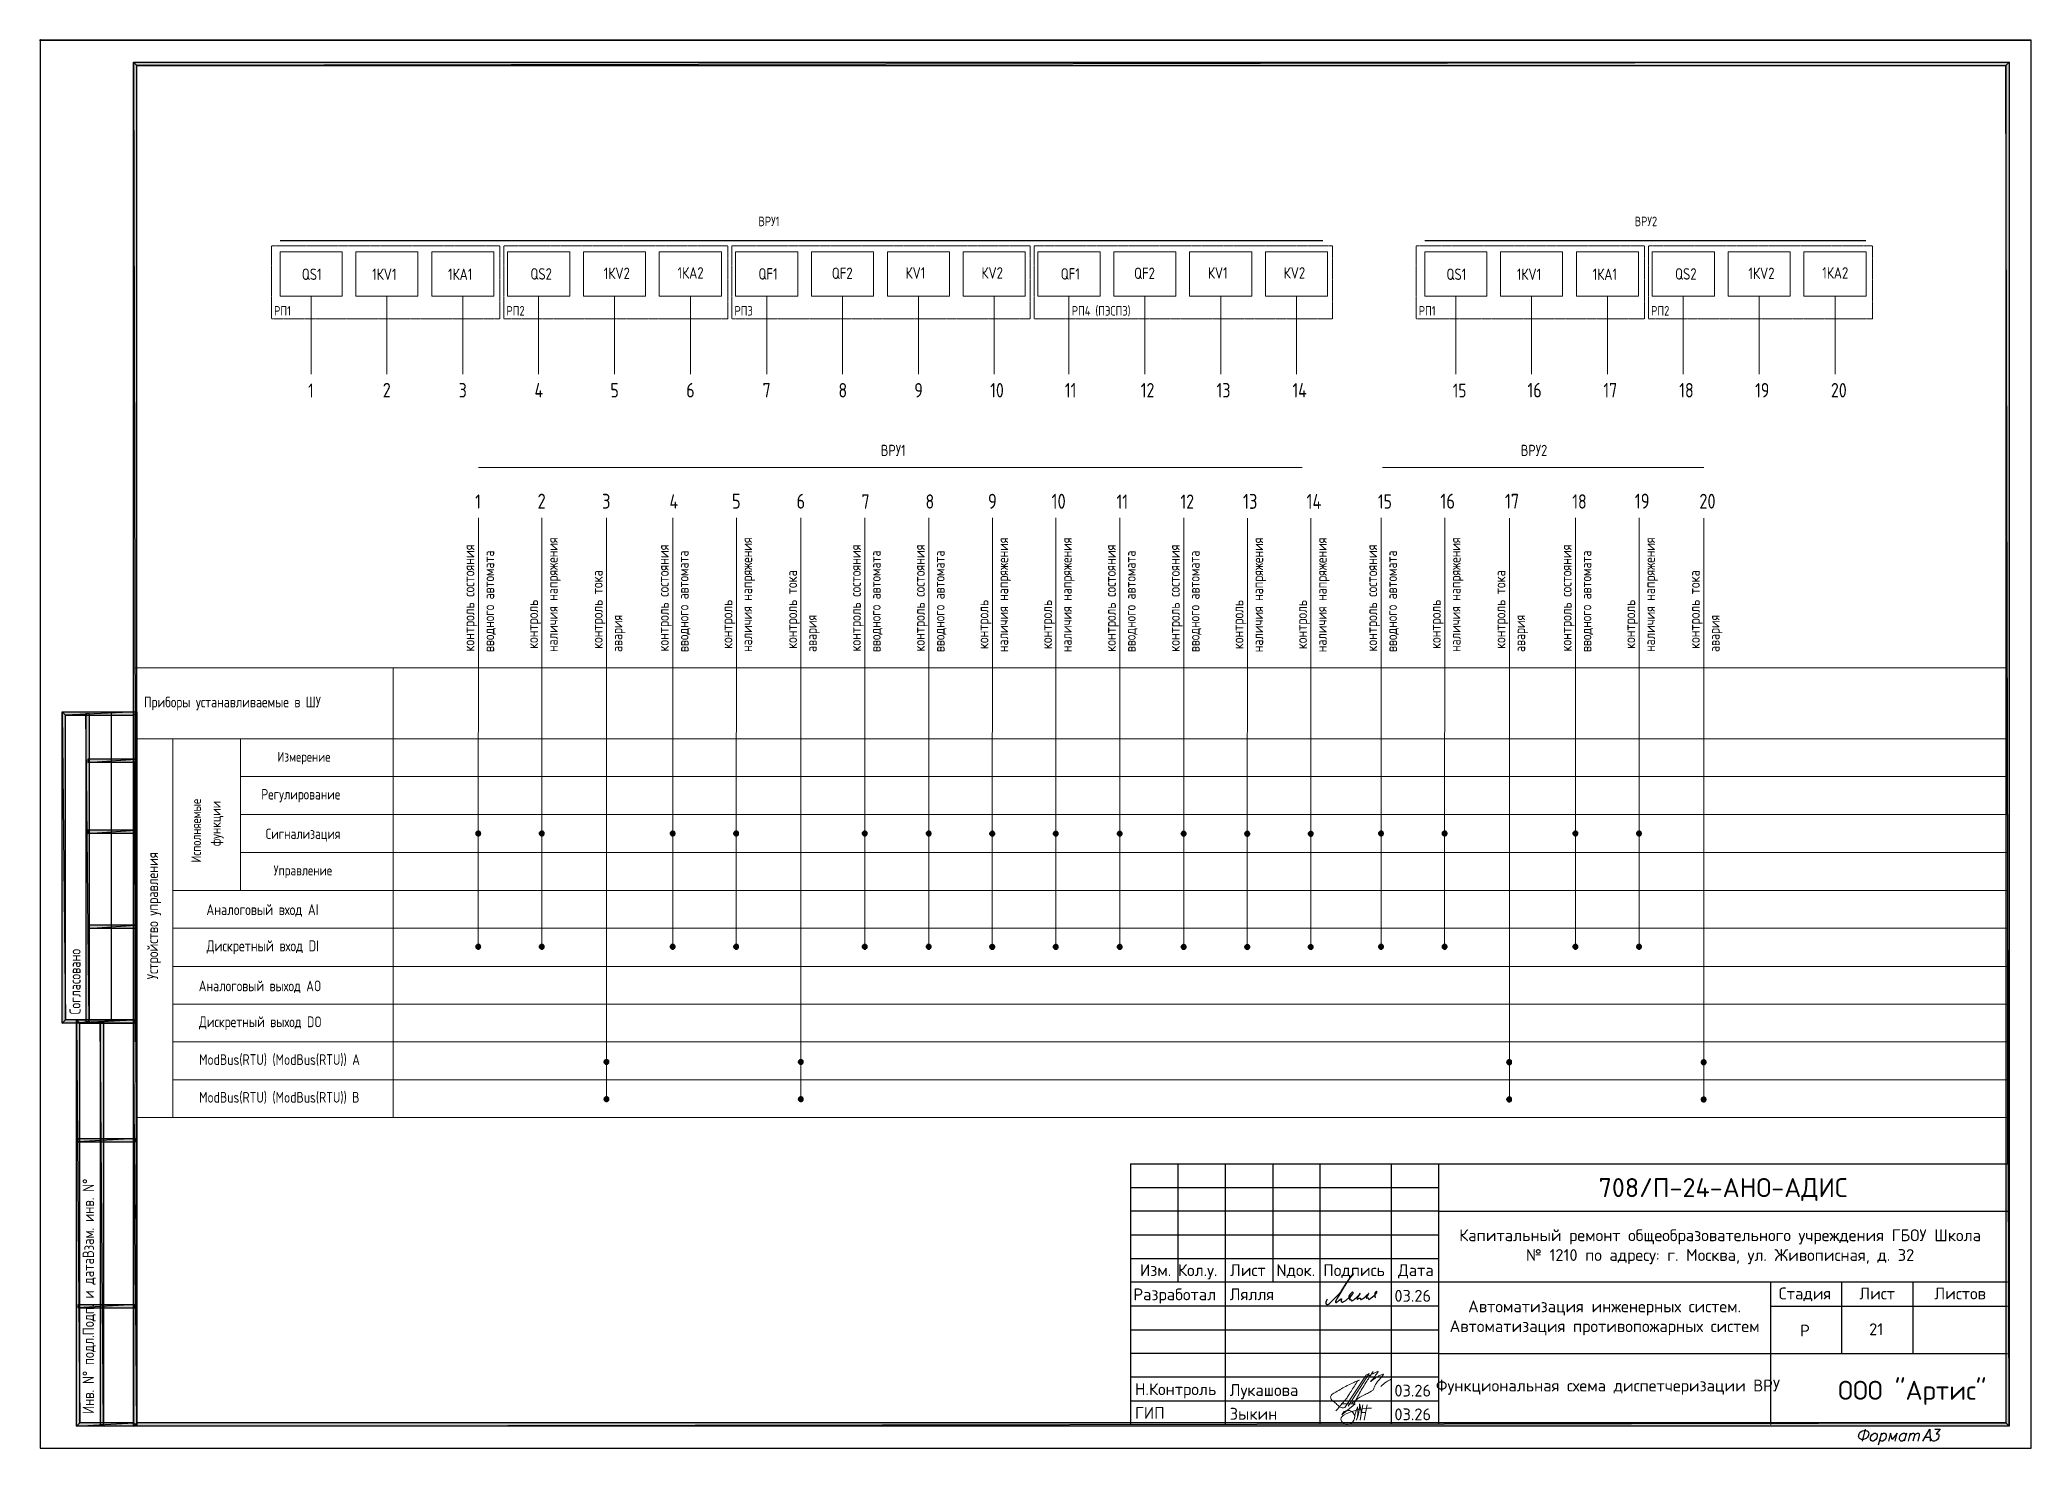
# Model space of a CAD drawing. Header units: millimetres. Extents: x -1073752 to 1436911, y -1379358 to 94781.
# Drawn here: x 714397 to 756404, y 26580 to 56287 of the extents above; entities that cross this region are included whole.
import ezdxf
from ezdxf.enums import TextEntityAlignment as Align

# ---------------------------------------------------------------- set-up
doc = ezdxf.new("R2010")
doc.units = ezdxf.units.MM
doc.linetypes.add('Штриховая', pattern=[6, 2, -2, 2])
for name, color, linetype, lineweight in [('АР_текст', 250, 'Continuous', 40), ('Основная сплош', 7, 'Continuous', 30), ('Текст', 7, 'Continuous', 30)]:
    doc.layers.add(name, color=color, linetype=linetype, lineweight=lineweight)
doc.layers.add('Основная', color=7, linetype='Continuous')
doc.layers.add('СОТ', color=7, linetype='Continuous')
doc.layers.add('ОФ_подписи', color=5, linetype='Continuous', lineweight=13, true_color=0x0000ff)
doc.layers.add('Подписи', color=5, linetype='Continuous', lineweight=18, true_color=0x0000ff)
doc.styles.add('ICOCPEUR', font='isocpeur.ttf', dxfattribs={"height": 250})
doc.styles.add('PDF ISOCPEUR', font='isocpeur.ttf')
doc.styles.add('RubezhCAD', font='isocpeur.ttf')
doc.styles.add('TIMES', font='times.ttf')

msp = doc.modelspace()

# ---------------------------------------------------------------- texts
at = {"color": 7, "true_color": 0x000007, "style": 'RubezhCAD', "width": 0.8}
for s, height, p in [('ВРУ1', 201.06, (729556.3, 52356.3)), ('ВРУ2', 201.06, (748040.2, 52356.3)), ('1КV1', 241.03, (721407.1, 51221.7)), ('1КA1', 241.03, (723007.3, 51221.7)), ('1КV2', 241.03, (726293.8, 51242.1)), ('1КA2', 241.03, (727849.4, 51250.2)), ('QF2', 241.03, (731104.4, 51242.1)), ('КV1', 241.03, (732660, 51250.2)), ('КV2', 241.03, (734260.2, 51250.2)), ('QF2', 241.03, (737480.7, 51242.1)), ('КV1', 241.03, (739036.3, 51250.2)), ('КV2', 241.03, (740636.5, 51250.2)), ('1КV1', 241.03, (745553.8, 51221.7)), ('1КA1', 241.03, (747154, 51221.7)), ('1КV2', 241.03, (750440.5, 51242.1)), ('1КA2', 241.03, (751996.1, 51250.2)), ('РП1', 201.06, (719338.7, 50470.2)), ('РП2', 201.06, (724239.8, 50470.2)), ('РП3', 201.06, (729050.4, 50470.2)), ('РП4 (ПЭСПЗ)', 201.058, (736165.7, 50470.2)), ('РП1', 201.06, (743485.4, 50470.2)), ('РП2', 201.06, (748386.5, 50470.2)), ('1', 292.4, (720056.6, 48743.1)), ('2', 307.9, (721631.4, 48743.1)), ('3', 304.7, (723232.7, 48743.1)), ('4', 304.7, (724832.9, 48743.1)), ('5', 304.7, (726433.1, 48743.1)), ('6', 304.7, (728033.3, 48743.1)), ('7', 304.7, (729643.5, 48743.1)), ('8', 304.7, (731243.7, 48743.1)), ('9', 304.7, (732843.9, 48743.1)), ('10', 304.73, (734444.1, 48743.1)), ('11', 304.73, (736019.8, 48743.1)), ('12', 304.73, (737620, 48743.1)), ('13', 304.73, (739220.2, 48743.1)), ('14', 304.73, (740820.4, 48743.1)), ('15', 292.42, (744203.3, 48743.1)), ('16', 307.93, (745778.1, 48743.1)), ('17', 304.73, (747379.4, 48743.1)), ('18', 304.73, (748979.6, 48743.1)), ('19', 304.73, (750579.8, 48743.1)), ('20', 304.73, (752180, 48743.1)), ('ВРУ1', 235.95, (732138.5, 47508.9)), ('ВРУ2', 235.95, (745638.5, 47508.9)), ('1', 301.5, (723579.1, 46397.8)), ('2', 316.3, (724896.3, 46397.8)), ('3', 313, (726258.8, 46397.8)), ('4', 301.5, (727680.1, 46397.8)), ('5', 316.3, (728997.2, 46397.8)), ('6', 313, (730359.8, 46397.8)), ('7', 301.5, (731732, 46397.8)), ('8', 301.5, (733081, 46397.8)), ('9', 316.3, (734398.1, 46395.4)), ('10', 316.33, (735738.6, 46395.1)), ('11', 301.51, (737110.8, 46395.1)), ('12', 301.51, (738459.8, 46395.1)), ('13', 316.33, (739776.9, 46392.7)), ('14', 316.33, (741117.4, 46392.4)), ('15', 301.51, (742623.5, 46397.8)), ('16', 316.33, (743940.6, 46397.8)), ('17', 313.04, (745303.2, 46397.8)), ('18', 301.51, (746724.4, 46397.8)), ('19', 316.33, (748041.6, 46397.8)), ('20', 313.04, (749404.1, 46397.8)), ('Приборы устанавливаемые в ШУ', 225.742, (716594.1, 42205.5)), ('Измерение', 209.11, (719409.3, 41058.3)), ('Регулирование', 221.028, (719068.5, 40262.4)), ('Сигнализация', 218.426, (719161.6, 39430.5)), ('Управление', 213.39, (719328.8, 38660.1)), ('Аналоговый вход AI', 230.866, (717910.7, 37824)), ('Дискретный вход DI', 231.119, (717917, 37059.9)), ('Аналоговый выход AO', 225.958, (717749.8, 36217.4)), ('Дискретный выход DO', 226.188, (717756.2, 35459.7)), ('ModBus(RTU) (ModBus(RTU)) A', 226.188, (717756.2, 34663.8)), ('ModBus(RTU) (ModBus(RTU)) B', 226.188, (717756.2, 33867.9))]:
    msp.add_text(s, height=height, dxfattribs=at).set_placement(p)
at = {"color": 7, "style": 'RubezhCAD', "width": 0.8}
for s, p in [('QS1', (719924.2, 51221.7)), ('QS2', (724746.1, 51228.7)), ('QF1', (729556.7, 51228.7)), ('QF1', (735932.9, 51228.7)), ('QS1', (744070.8, 51221.7)), ('QS2', (748892.7, 51228.7))]:
    msp.add_text(s, height=241.03, dxfattribs=at).set_placement(p)
at = {"color": 7, "true_color": 0x000007, "style": 'RubezhCAD', "width": 0.8}
for s, height, p in [('контроль состояния ', 231.713, (723564.3, 43382.8)), ('вводного автомата', 224.764, (723981.3, 43373.9)), ('наличия напряжения', 224.764, (725323.2, 43374.2)), ('контроль состояния ', 231.713, (727665.3, 43382.8)), ('вводного автомата', 224.764, (728082.2, 43373.9)), ('наличия напряжения', 224.764, (729424.1, 43374.2)), ('контроль состояния ', 231.713, (731717.2, 43382.8)), ('вводного автомата', 224.764, (732134.2, 43373.9)), ('контроль состояния ', 231.713, (733066.2, 43382.8)), ('вводного автомата', 224.764, (733483.1, 43373.9)), ('наличия напряжения', 224.764, (734825, 43371.9)), ('наличия напряжения', 224.764, (736165.5, 43371.5)), ('контроль состояния ', 231.713, (737096, 43380.1)), ('вводного автомата', 224.764, (737513, 43371.2)), ('контроль состояния ', 231.713, (738445, 43380.1)), ('вводного автомата', 224.764, (738861.9, 43371.2)), ('наличия напряжения', 224.764, (740203.8, 43369.2)), ('наличия напряжения', 224.764, (741544.3, 43368.9)), ('контроль состояния ', 231.713, (742608.7, 43382.8)), ('вводного автомата', 224.764, (743025.6, 43373.9)), ('наличия напряжения', 224.764, (744367.5, 43374.2)), ('контроль состояния ', 231.713, (746709.6, 43382.8)), ('вводного автомата', 224.764, (747126.6, 43373.9)), ('наличия напряжения', 224.764, (748468.5, 43374.2)), ('контроль тока', 231.713, (726269.4, 43437.7)), ('контроль тока', 231.713, (730370.4, 43437.7)), ('контроль тока', 231.713, (745313.8, 43437.7)), ('контроль тока', 231.713, (749414.7, 43437.7)), ('контроль', 231.71, (724906.2, 43437.7)), ('авария', 224.76, (726686.4, 43374.2)), ('контроль', 231.71, (729007.1, 43437.7)), ('авария', 224.76, (730787.4, 43374.2)), ('контроль', 231.71, (734408, 43435.4)), ('контроль', 231.71, (735748.5, 43435)), ('контроль', 231.71, (739786.8, 43432.7)), ('контроль', 231.71, (741127.3, 43432.4)), ('контроль', 231.71, (743950.5, 43437.7)), ('авария', 224.76, (745730.8, 43374.2)), ('контроль', 231.71, (748051.5, 43437.7)), ('авария', 224.76, (749831.7, 43374.2)), ('Исполняемые', 206.767, (717796.4, 38933.1)), ('функции', 216.66, (718213.4, 39280.3)), ('Устройство управления', 232.581, (716892.6, 36469.3)), ('Согласовано', 234.054, (715256.4, 35727.8)), ('Инв. N° подл.Подп. и датаВзам. инв. N°', 240.714, (715540, 27303.4))]:
    msp.add_text(s, height=height, rotation=90, dxfattribs=at).set_placement(p)
at = {"layer": 'СОТ', "char_height": 250, "width": 7000, "attachment_point": 5, "style": 'RubezhCAD'}
for s, insert in [('{\\C0;21}', (753135.9, 29087.8)), ('Функциональная схема диспетчеризации ВРУ', (747476.7, 27866.1))]:
    msp.add_mtext(s, dxfattribs=dict(at, insert=insert))

# ---------------------------------------------------------------- blocks, each defined once
blk = doc.blocks.new('П_Зыкин')
at = {"layer": 'ОФ_подписи', "color": 152, "ltscale": 100, "true_color": 0x0061c2, "transparency": 33554687}
for p, q in [((142, 249), (62, -174)), ((102, 37), (218, 37)), ((258, 249), (178, -174))]:
    blk.add_line(p, q, dxfattribs=at)
blk.add_lwpolyline([(-462, 273), (-74, 273), (-446, -30)], dxfattribs=at)
for centre, radius, start, end in [((-271, -94), 186, 314.2393, 159.9348), ((345, -1372), 1523, 88.8758, 117.8788), ((1109, -252), 1204, 158.7593, 174.231), ((-1024, 224), 1068, 337.8144, 2.8859), ((-849, 72), 852, 342.8308, 7.4815), ((-9, 182), 4.48, 8.9691, 155.6551), ((-643, 22), 732, 344.4555, 20.462), ((-318, -169), 151, 108.7568, 173.4251), ((-287, -115), 185, 191.5358, 322.3512)]:
    blk.add_arc(centre, radius, start, end, dxfattribs=at)
blk = doc.blocks.new('П_Лукашова')
at = {"layer": 'ОФ_подписи', "color": 152, "true_color": 0x0061c2}
for p, q in [((221, 339), (-221, -339)), ((286, 371), (-156, -307)), ((283, 370), (218, 338))]:
    blk.add_line(p, q, dxfattribs=at)
for points in [[(221, 301), (344, 360), (434, 401), (475, 416), (464, 395), (420, 336), (342, 232), (310, 203), (337, 221), (420, 283), (490, 322), (558, 352), (576, 358), (491, 240), (403, 113), (374, 49), (360, 20)], [(-221, -339), (-276, -344), (-368, -289), (-446, -221), (-505, -166), (-522, -116), (-412, -16), (-295, 56), (-173, 120), (-49, 179), (33, 216), (87, 237), (52, 221), (11, 167), (-59, 51), (-126, -52), (-177, -132), (-256, -231), (-409, -409)], [(360, 20), (294, -18), (203, -65), (91, -124), (-73, -248)], [(366, 415), (236, 213), (85, -37), (-50, -300)], [(530, 102), (646, 199), (748, 254)]]:
    blk.add_spline(points, degree=3, dxfattribs=at)
blk = doc.blocks.new('A$C11203D1A')
at = {"layer": 'Подписи', "lineweight": 25}
blk.add_lwpolyline([(0.24, 1.11), (0.09, 0.86), (0, 0.47), (0.01, 0.27), (0.06, 0.09), (0.17, 0.01), (0.33, 0), (0.53, 0.07), (0.73, 0.22), (0.94, 0.41), (1.81, 1.26), (2.64, 2.1), (3.19, 2.76), (3.8, 3.63), (4.42, 4.6), (5, 5.4), (5.39, 5.96), (5.72, 6.46), (5.82, 6.46), (5.73, 6.31), (4.71, 5.11), (3.82, 3.76), (2.71, 1.9), (2.36, 1.31), (2.15, 0.93), (2.05, 0.72), (2.04, 0.6), (2.04, 0.49), (2.07, 0.44), (2.13, 0.41), (2.22, 0.43), (2.34, 0.53), (2.48, 0.65), (2.83, 0.93), (3.1, 1.12), (3.23, 1.19), (3.28, 1.19), (3.29, 1.16), (3.26, 1.06), (3.23, 0.9), (3.22, 0.77), (3.24, 0.65), (3.26, 0.58), (3.34, 0.52), (3.42, 0.48), (3.54, 0.51), (3.66, 0.56), (3.92, 0.66), (4.17, 0.85), (4.57, 1.16), (4.82, 1.36), (5, 1.53), (5.18, 1.68), (5.48, 1.96), (5.64, 2.15), (5.74, 2.33), (5.75, 2.44), (5.75, 2.53), (5.69, 2.57), (5.6, 2.58), (5.49, 2.54), (5.33, 2.4), (5.12, 2.18), (4.99, 1.99), (4.9, 1.86), (4.85, 1.74), (4.87, 1.66), (4.92, 1.62), (5.03, 1.65), (5.11, 1.72), (5.21, 1.79), (5.24, 1.81), (5.28, 1.82), (5.31, 1.82), (5.32, 1.79), (5.26, 1.69), (5.19, 1.61), (5.11, 1.47), (5.03, 1.34), (4.98, 1.25), (4.97, 1.17), (4.97, 1.09), (5.01, 1.05), (5.05, 1.06), (5.1, 1.11), (5.14, 1.13), (5.2, 1.13), (5.23, 1.07), (5.27, 0.94), (5.32, 0.85), (5.35, 0.8), (5.43, 0.77), (5.52, 0.78), (5.61, 0.84), (5.88, 1), (6.13, 1.19), (6.42, 1.46), (6.68, 1.7), (6.94, 1.94), (7.06, 2.08), (7.22, 2.28), (7.23, 2.3), (7.23, 2.31), (7.2, 2.31), (7.18, 2.28), (7.15, 2.24), (6.76, 1.63), (6.67, 1.45), (6.59, 1.3), (6.56, 1.22), (6.56, 1.16), (6.57, 1.11), (6.6, 1.08), (6.65, 1.1), (6.7, 1.13), (6.79, 1.19), (6.88, 1.26), (6.99, 1.31), (7.07, 1.35), (7.18, 1.36), (7.23, 1.33), (7.27, 1.28), (7.28, 1.18), (7.28, 1.12), (7.3, 1.08), (7.34, 1.04), (7.38, 1.02), (7.45, 1.01), (7.52, 1.04), (7.6, 1.09), (7.73, 1.19), (7.93, 1.34), (8.13, 1.48), (8.36, 1.7), (8.65, 1.95), (8.78, 2.07), (8.9, 2.16), (8.98, 2.23), (9.03, 2.27), (9.04, 2.29), (9.02, 2.3), (8.99, 2.29), (8.97, 2.25), (8.92, 2.16), (8.7, 1.81), (8.57, 1.61), (8.52, 1.53), (8.51, 1.43), (8.53, 1.37), (8.56, 1.33), (8.6, 1.33), (8.66, 1.35), (8.72, 1.39), (8.76, 1.41), (8.86, 1.4), (8.93, 1.37), (8.94, 1.31), (8.96, 1.22), (8.98, 1.14), (9.02, 1.1), (9.08, 1.07), (9.17, 1.1), (9.24, 1.14), (9.33, 1.2), (9.56, 1.37), (9.86, 1.59), (10.18, 1.87), (10.41, 2.09), (10.57, 2.29), (10.72, 2.51), (10.76, 2.62), (10.77, 2.7), (10.75, 2.75), (10.68, 2.79), (10.58, 2.76), (10.5, 2.69), (10.38, 2.54), (10.32, 2.41), (10.31, 2.25), (10.32, 2.09), (10.33, 1.85), (10.35, 1.7), (10.37, 1.58), (10.4, 1.47), (10.47, 1.37)], dxfattribs=at)
blk = doc.blocks.new('Штамп')
at = {"layer": 'Основная'}
for p, q in [((-18500, 5000), (-12000, 5000)), ((-12000, 4500), (-18500, 4500)), ((-18500, 4000), (-12000, 4000)), ((-12000, 2500), (-18500, 2500)), ((-18500, 2000), (-12000, 2000)), ((-12000, 1500), (-18500, 1500)), ((-12000, 1000), (-18500, 1000)), ((-18500, 500), (-12000, 500))]:
    blk.add_line(p, q, dxfattribs=at)
at = {"layer": 'Основная сплош'}
for p, q in [((-18500, 5500), (0, 5500)), ((-18500, 5500), (-18500, 0)), ((-17500, 5500), (-17500, 3000)), ((-16500, 0), (-16500, 5500)), ((-15500, 5500), (-15500, 3000)), ((-14500, 0), (-14500, 5500)), ((-13000, 5500), (-13000, 0)), ((-12000, 0), (-12000, 5500)), ((-12000, 4500), (0, 4500)), ((-18500, 3500), (-12000, 3500)), ((0, 3000), (-18500, 3000)), ((-5000, 3000), (-5000, 0)), ((-3500, 3000), (-3500, 1500)), ((-2000, 3000), (-2000, 1500)), ((-5000, 2500), (0, 2500)), ((-12000, 1500), (0, 1500))]:
    blk.add_line(p, q, dxfattribs=at)
at = {"transparency": 33554687, "xscale": 100, "yscale": 100, "zscale": 100}
blk.add_blockref('A$C11203D1A', (-14379, 2533), dxfattribs=at)
at = {"layer": 'ОФ_подписи', "color": 5}
for name, p, xscale, yscale, zscale in [('П_Лукашова', (-13755, 700), 1.010226427429054, 1.010226427429054, 1.010226427429054), ('П_Зыкин', (-13706, 228), 0.7621923841183493, 0.7621923841183493, 0.7621923841183493)]:
    blk.add_blockref(name, p, dxfattribs=dict(at, xscale=xscale, yscale=yscale, zscale=zscale))
at = {"transparency": 33554687, "insert": (-8500, 2250), "char_height": 250, "width": 7000, "attachment_point": 5, "style": 'PDF ISOCPEUR'}
blk.add_mtext('Автоматизация инженерных систем. Автоматизация противопожарных систем', dxfattribs=at)
at = {"layer": 'АР_текст', "color": 7, "transparency": 33554687, "insert": (-2009, 668), "char_height": 400, "width": 7750, "attachment_point": 5, "style": 'RubezhCAD'}
blk.add_mtext('{\\C0;ООО "Артис"}', dxfattribs=at)
at = {"layer": 'Текст', "color": 0, "style": 'RubezhCAD'}
blk.add_text('708/П-24-АНО-АДИС', height=400, dxfattribs=at).set_placement((-6000, 4798), align=Align.CENTER)
at = {"layer": 'Текст', "linetype": 'Continuous', "style": 'RubezhCAD'}
for s, p in [('Изм.', (-18302, 3131)), ('Кол.у.', (-17500, 3131)), ('Лист', (-16402, 3131)), ('Nдок.', (-15424, 3131)), ('Подпись', (-14434, 3131)), ('Дата', (-12857, 3131))]:
    blk.add_text(s, height=250, dxfattribs=at).set_placement(p)
at = {"layer": 'Текст', "style": 'ICOCPEUR'}
for s, p in [('Разработал', (-18441, 2620)), ('Лялля', (-16408, 2622)), ('03.26', (-12934, 2590)), ('Н.Контроль', (-18407, 620)), ('Лукашова', (-16408, 602)), ('03.26', (-12934, 590)), ('ГИП', (-18407, 120)), ('Зыкин', (-16408, 102)), ('03.26', (-12934, 90))]:
    blk.add_text(s, height=250, dxfattribs=at).set_placement(p)
at = {"layer": 'Текст', "color": 7, "linetype": 'Continuous', "style": 'RubezhCAD'}
for s, p in [('Стадия', (-4273, 2640)), ('Лист', (-2750, 2640)), ('Листов', (-1000, 2640))]:
    blk.add_text(s, height=250, dxfattribs=at).set_placement(p, align=Align.CENTER)
at = {"layer": 'Текст', "color": 7, "style": 'RubezhCAD'}
blk.add_text('Р', height=250, dxfattribs=at).set_placement((-4273, 1857), align=Align.CENTER)
at = {"layer": 'Текст', "ltscale": 100, "insert": (-6063, 3750), "char_height": 250, "attachment_point": 5, "style": 'RubezhCAD'}
blk.add_mtext_dynamic_manual_height_columns('\\pi-3.125;Капитальный ремонт общеобразовательного учреждения ГБОУ Школа{\\H1.25x; }\\P№ 1210 по адресу: г. Москва, ул. Живописная, д. 32{\\H1.21604x; }\\P', width=11832.53, gutter_width=1250, heights=[1893], dxfattribs=at)
at = {"layer": 'Текст', "ltscale": 100, "style": 'RubezhCAD'}
blk.add_attdef('ЛИСТОВ', text='', height=250, dxfattribs=at).set_placement((-1000, 1857), align=Align.CENTER)
at = {"layer": 'Текст', "ltscale": 100, "style": 'TIMES'}
blk.add_attdef('НАЗВАНИЕ', text='', height=250, dxfattribs=at).set_placement((-8500, 750), align=Align.MIDDLE_CENTER)

# ---------------------------------------------------------------- hatches: boundary and pattern name
at = {"true_color": 0x000007}
msp.add_hatch(color=7, dxfattribs=at).paths.add_polyline_path([(714407.6, 56286.9), (714401.2, 56284.8), (714397, 56280.6), (714397, 56272.1), (714401.2, 56267.9), (714407.6, 56265.8), (714413.9, 56267.9), (714418.2, 56272.1), (714418.2, 56280.6), (714413.9, 56284.8)])
h = msp.add_hatch(color=7, dxfattribs=at)
h.paths.add_polyline_path([(716441.7, 27112.9), (716371.9, 27043.1), (755871, 27112.9)])
h.paths.add_polyline_path([(716371.9, 27043.1), (755871, 27112.9), (755940.8, 27043.1)])
h.paths.add_polyline_path([(755871, 27112.9), (755940.8, 27043.1), (755871, 55743)])
h.paths.add_polyline_path([(755940.8, 27043.1), (755871, 55743), (755940.8, 55812.8)])
h.paths.add_polyline_path([(755871, 55743), (755940.8, 55812.8), (716441.7, 55743)])
h.paths.add_polyline_path([(755940.8, 55812.8), (716441.7, 55743), (716371.9, 55812.8)])
h.paths.add_polyline_path([(716441.7, 55743), (716371.9, 55812.8), (716441.7, 27112.9)])
h.paths.add_polyline_path([(716371.9, 55812.8), (716441.7, 27112.9), (716371.9, 27043.1)])
h = msp.add_hatch(color=7, dxfattribs=at)
h.paths.add_polyline_path([(716371.9, 35613.5), (716441.7, 35543.6), (716371.9, 42043.9)])
h.paths.add_polyline_path([(716441.7, 35543.6), (716371.9, 42043.9), (716441.7, 42113.7)])
h.paths.add_polyline_path([(716371.9, 42043.9), (716441.7, 42113.7), (714941, 42043.9)])
h.paths.add_polyline_path([(716441.7, 42113.7), (714941, 42043.9), (714871.1, 42113.7)])
h.paths.add_polyline_path([(714941, 42043.9), (714871.1, 42113.7), (714941, 35613.5)])
h.paths.add_polyline_path([(714871.1, 42113.7), (714941, 35613.5), (714871.1, 35543.6)])
h.paths.add_polyline_path([(714941, 35613.5), (714871.1, 35543.6), (716371.9, 35613.5)])
h.paths.add_polyline_path([(714871.1, 35543.6), (716371.9, 35613.5), (716441.7, 35543.6)])
h = msp.add_hatch(color=7, dxfattribs=at)
h.paths.add_polyline_path([(715370.7, 35577.5), (715440.5, 35577.5), (715370.7, 42077.8)])
h.paths.add_polyline_path([(715440.5, 35577.5), (715370.7, 42077.8), (715440.5, 42077.8)])
h = msp.add_hatch(color=7, dxfattribs=at)
h.paths.add_polyline_path([(715406.7, 41112.6), (715406.7, 41042.7), (716405.7, 41112.6)])
h.paths.add_polyline_path([(715406.7, 41042.7), (716405.7, 41112.6), (716405.7, 41042.7)])
h = msp.add_hatch(color=7, dxfattribs=at)
h.paths.add_polyline_path([(715406.7, 39614), (715406.7, 39542), (716405.7, 39614)])
h.paths.add_polyline_path([(715406.7, 39542), (716405.7, 39614), (716405.7, 39542)])
h = msp.add_hatch(color=7, dxfattribs=at)
h.paths.add_polyline_path([(723695.5, 39553.3), (723598.2, 39553.3), (723697.6, 39544.8)])
h.paths.add_polyline_path([(723598.2, 39553.3), (723697.6, 39544.8), (723596, 39544.8)])
h = msp.add_hatch(color=7, dxfattribs=at)
h.paths.add_polyline_path([(723697.6, 39544.8), (723596, 39544.8), (723695.5, 39536.4)])
h.paths.add_polyline_path([(723596, 39544.8), (723695.5, 39536.4), (723598.2, 39536.4)])
h = msp.add_hatch(color=7, dxfattribs=at)
h.paths.add_polyline_path([(723693.4, 39563.9), (723600.3, 39563.9), (723695.5, 39553.3)])
h.paths.add_polyline_path([(723600.3, 39563.9), (723695.5, 39553.3), (723598.2, 39553.3)])
h = msp.add_hatch(color=7, dxfattribs=at)
h.paths.add_polyline_path([(723695.5, 39536.4), (723598.2, 39536.4), (723693.4, 39527.9)])
h.paths.add_polyline_path([(723598.2, 39536.4), (723693.4, 39527.9), (723600.3, 39527.9)])
h = msp.add_hatch(color=7, dxfattribs=at)
h.paths.add_polyline_path([(723689.2, 39570.2), (723604.5, 39570.2), (723693.4, 39563.9)])
h.paths.add_polyline_path([(723604.5, 39570.2), (723693.4, 39563.9), (723600.3, 39563.9)])
h = msp.add_hatch(color=7, dxfattribs=at)
h.paths.add_polyline_path([(723693.4, 39527.9), (723600.3, 39527.9), (723689.2, 39519.4)])
h.paths.add_polyline_path([(723600.3, 39527.9), (723689.2, 39519.4), (723604.5, 39519.4)])
h = msp.add_hatch(color=7, dxfattribs=at)
h.paths.add_polyline_path([(723682.8, 39578.7), (723610.9, 39578.7), (723689.2, 39570.2)])
h.paths.add_polyline_path([(723610.9, 39578.7), (723689.2, 39570.2), (723604.5, 39570.2)])
h = msp.add_hatch(color=7, dxfattribs=at)
h.paths.add_polyline_path([(723689.2, 39519.4), (723604.5, 39519.4), (723682.8, 39511)])
h.paths.add_polyline_path([(723604.5, 39519.4), (723682.8, 39511), (723610.9, 39511)])
h = msp.add_hatch(color=7, dxfattribs=at)
h.paths.add_polyline_path([(723676.5, 39585.1), (723617.2, 39585.1), (723682.8, 39578.7)])
h.paths.add_polyline_path([(723617.2, 39585.1), (723682.8, 39578.7), (723610.9, 39578.7)])
h = msp.add_hatch(color=7, dxfattribs=at)
h.paths.add_polyline_path([(723682.8, 39511), (723610.9, 39511), (723676.5, 39504.6)])
h.paths.add_polyline_path([(723610.9, 39511), (723676.5, 39504.6), (723617.2, 39504.6)])
h = msp.add_hatch(color=7, dxfattribs=at)
h.paths.add_polyline_path([(723670.1, 39589.3), (723623.6, 39589.3), (723676.5, 39585.1)])
h.paths.add_polyline_path([(723623.6, 39589.3), (723676.5, 39585.1), (723617.2, 39585.1)])
h = msp.add_hatch(color=7, dxfattribs=at)
h.paths.add_polyline_path([(723676.5, 39504.6), (723617.2, 39504.6), (723670.1, 39500.4)])
h.paths.add_polyline_path([(723617.2, 39504.6), (723670.1, 39500.4), (723623.6, 39500.4)])
h = msp.add_hatch(color=7, dxfattribs=at)
h.paths.add_polyline_path([(723659.5, 39593.5), (723634.1, 39593.5), (723670.1, 39589.3)])
h.paths.add_polyline_path([(723634.1, 39593.5), (723670.1, 39589.3), (723623.6, 39589.3)])
h = msp.add_hatch(color=7, dxfattribs=at)
h.paths.add_polyline_path([(723670.1, 39500.4), (723623.6, 39500.4), (723659.5, 39496.2)])
h.paths.add_polyline_path([(723623.6, 39500.4), (723659.5, 39496.2), (723634.1, 39496.2)])
h = msp.add_hatch(color=7, dxfattribs=at)
h.paths.add_polyline_path([(723651.1, 39595.6), (723642.6, 39595.6), (723659.5, 39593.5)])
h.paths.add_polyline_path([(723642.6, 39595.6), (723659.5, 39593.5), (723634.1, 39593.5)])
h = msp.add_hatch(color=7, dxfattribs=at)
h.paths.add_polyline_path([(723659.5, 39496.2), (723634.1, 39496.2), (723651.1, 39496.2)])
h.paths.add_polyline_path([(723634.1, 39496.2), (723651.1, 39496.2), (723642.6, 39496.2)])
h = msp.add_hatch(color=7, dxfattribs=at)
h.paths.add_polyline_path([(725033.8, 39563.9), (724940.7, 39563.9), (725038.1, 39553.3)])
h.paths.add_polyline_path([(724940.7, 39563.9), (725038.1, 39553.3), (724938.6, 39553.3)])
h = msp.add_hatch(color=7, dxfattribs=at)
h.paths.add_polyline_path([(725038.1, 39553.3), (724938.6, 39553.3), (725038.1, 39544.8)])
h.paths.add_polyline_path([(724938.6, 39553.3), (725038.1, 39544.8), (724938.6, 39544.8)])
h = msp.add_hatch(color=7, dxfattribs=at)
h.paths.add_polyline_path([(725038.1, 39544.8), (724938.6, 39544.8), (725038.1, 39536.4)])
h.paths.add_polyline_path([(724938.6, 39544.8), (725038.1, 39536.4), (724938.6, 39536.4)])
h = msp.add_hatch(color=7, dxfattribs=at)
h.paths.add_polyline_path([(725038.1, 39536.4), (724938.6, 39536.4), (725033.8, 39527.9)])
h.paths.add_polyline_path([(724938.6, 39536.4), (725033.8, 39527.9), (724940.7, 39527.9)])
h = msp.add_hatch(color=7, dxfattribs=at)
h.paths.add_polyline_path([(725029.6, 39570.2), (724944.9, 39570.2), (725033.8, 39563.9)])
h.paths.add_polyline_path([(724944.9, 39570.2), (725033.8, 39563.9), (724940.7, 39563.9)])
h = msp.add_hatch(color=7, dxfattribs=at)
h.paths.add_polyline_path([(725033.8, 39527.9), (724940.7, 39527.9), (725029.6, 39519.4)])
h.paths.add_polyline_path([(724940.7, 39527.9), (725029.6, 39519.4), (724944.9, 39519.4)])
h = msp.add_hatch(color=7, dxfattribs=at)
h.paths.add_polyline_path([(725025.4, 39578.7), (724951.3, 39578.7), (725029.6, 39570.2)])
h.paths.add_polyline_path([(724951.3, 39578.7), (725029.6, 39570.2), (724944.9, 39570.2)])
h = msp.add_hatch(color=7, dxfattribs=at)
h.paths.add_polyline_path([(725029.6, 39519.4), (724944.9, 39519.4), (725025.4, 39511)])
h.paths.add_polyline_path([(724944.9, 39519.4), (725025.4, 39511), (724951.3, 39511)])
h = msp.add_hatch(color=7, dxfattribs=at)
h.paths.add_polyline_path([(725019, 39585.1), (724957.7, 39585.1), (725025.4, 39578.7)])
h.paths.add_polyline_path([(724957.7, 39585.1), (725025.4, 39578.7), (724951.3, 39578.7)])
h = msp.add_hatch(color=7, dxfattribs=at)
h.paths.add_polyline_path([(725025.4, 39511), (724951.3, 39511), (725019, 39504.6)])
h.paths.add_polyline_path([(724951.3, 39511), (725019, 39504.6), (724957.7, 39504.6)])
h = msp.add_hatch(color=7, dxfattribs=at)
h.paths.add_polyline_path([(725010.6, 39589.3), (724966.1, 39589.3), (725019, 39585.1)])
h.paths.add_polyline_path([(724966.1, 39589.3), (725019, 39585.1), (724957.7, 39585.1)])
h = msp.add_hatch(color=7, dxfattribs=at)
h.paths.add_polyline_path([(725019, 39504.6), (724957.7, 39504.6), (725010.6, 39500.4)])
h.paths.add_polyline_path([(724957.7, 39504.6), (725010.6, 39500.4), (724966.1, 39500.4)])
h = msp.add_hatch(color=7, dxfattribs=at)
h.paths.add_polyline_path([(725002.1, 39593.5), (724974.6, 39593.5), (725010.6, 39589.3)])
h.paths.add_polyline_path([(724974.6, 39593.5), (725010.6, 39589.3), (724966.1, 39589.3)])
h = msp.add_hatch(color=7, dxfattribs=at)
h.paths.add_polyline_path([(725010.6, 39500.4), (724966.1, 39500.4), (725002.1, 39496.2)])
h.paths.add_polyline_path([(724966.1, 39500.4), (725002.1, 39496.2), (724974.6, 39496.2)])
h = msp.add_hatch(color=7, dxfattribs=at)
h.paths.add_polyline_path([(724993.6, 39595.6), (724983.1, 39595.6), (725002.1, 39593.5)])
h.paths.add_polyline_path([(724983.1, 39595.6), (725002.1, 39593.5), (724974.6, 39593.5)])
h = msp.add_hatch(color=7, dxfattribs=at)
h.paths.add_polyline_path([(725002.1, 39496.2), (724974.6, 39496.2), (724993.6, 39496.2)])
h.paths.add_polyline_path([(724974.6, 39496.2), (724993.6, 39496.2), (724983.1, 39496.2)])
h = msp.add_hatch(color=7, dxfattribs=at)
h.paths.add_polyline_path([(727796.5, 39553.3), (727699.1, 39553.3), (727798.6, 39544.8)])
h.paths.add_polyline_path([(727699.1, 39553.3), (727798.6, 39544.8), (727697, 39544.8)])
h = msp.add_hatch(color=7, dxfattribs=at)
h.paths.add_polyline_path([(727798.6, 39544.8), (727697, 39544.8), (727796.5, 39536.4)])
h.paths.add_polyline_path([(727697, 39544.8), (727796.5, 39536.4), (727699.1, 39536.4)])
h = msp.add_hatch(color=7, dxfattribs=at)
h.paths.add_polyline_path([(727794.4, 39563.9), (727701.2, 39563.9), (727796.5, 39553.3)])
h.paths.add_polyline_path([(727701.2, 39563.9), (727796.5, 39553.3), (727699.1, 39553.3)])
h = msp.add_hatch(color=7, dxfattribs=at)
h.paths.add_polyline_path([(727796.5, 39536.4), (727699.1, 39536.4), (727794.4, 39527.9)])
h.paths.add_polyline_path([(727699.1, 39536.4), (727794.4, 39527.9), (727701.2, 39527.9)])
h = msp.add_hatch(color=7, dxfattribs=at)
h.paths.add_polyline_path([(727790.1, 39570.2), (727705.5, 39570.2), (727794.4, 39563.9)])
h.paths.add_polyline_path([(727705.5, 39570.2), (727794.4, 39563.9), (727701.2, 39563.9)])
h = msp.add_hatch(color=7, dxfattribs=at)
h.paths.add_polyline_path([(727794.4, 39527.9), (727701.2, 39527.9), (727790.1, 39519.4)])
h.paths.add_polyline_path([(727701.2, 39527.9), (727790.1, 39519.4), (727705.5, 39519.4)])
h = msp.add_hatch(color=7, dxfattribs=at)
h.paths.add_polyline_path([(727783.8, 39578.7), (727711.8, 39578.7), (727790.1, 39570.2)])
h.paths.add_polyline_path([(727711.8, 39578.7), (727790.1, 39570.2), (727705.5, 39570.2)])
h = msp.add_hatch(color=7, dxfattribs=at)
h.paths.add_polyline_path([(727790.1, 39519.4), (727705.5, 39519.4), (727783.8, 39511)])
h.paths.add_polyline_path([(727705.5, 39519.4), (727783.8, 39511), (727711.8, 39511)])
h = msp.add_hatch(color=7, dxfattribs=at)
h.paths.add_polyline_path([(727777.4, 39585.1), (727718.2, 39585.1), (727783.8, 39578.7)])
h.paths.add_polyline_path([(727718.2, 39585.1), (727783.8, 39578.7), (727711.8, 39578.7)])
h = msp.add_hatch(color=7, dxfattribs=at)
h.paths.add_polyline_path([(727783.8, 39511), (727711.8, 39511), (727777.4, 39504.6)])
h.paths.add_polyline_path([(727711.8, 39511), (727777.4, 39504.6), (727718.2, 39504.6)])
h = msp.add_hatch(color=7, dxfattribs=at)
h.paths.add_polyline_path([(727771.1, 39589.3), (727724.5, 39589.3), (727777.4, 39585.1)])
h.paths.add_polyline_path([(727724.5, 39589.3), (727777.4, 39585.1), (727718.2, 39585.1)])
h = msp.add_hatch(color=7, dxfattribs=at)
h.paths.add_polyline_path([(727777.4, 39504.6), (727718.2, 39504.6), (727771.1, 39500.4)])
h.paths.add_polyline_path([(727718.2, 39504.6), (727771.1, 39500.4), (727724.5, 39500.4)])
h = msp.add_hatch(color=7, dxfattribs=at)
h.paths.add_polyline_path([(727760.5, 39593.5), (727735.1, 39593.5), (727771.1, 39589.3)])
h.paths.add_polyline_path([(727735.1, 39593.5), (727771.1, 39589.3), (727724.5, 39589.3)])
h = msp.add_hatch(color=7, dxfattribs=at)
h.paths.add_polyline_path([(727771.1, 39500.4), (727724.5, 39500.4), (727760.5, 39496.2)])
h.paths.add_polyline_path([(727724.5, 39500.4), (727760.5, 39496.2), (727735.1, 39496.2)])
h = msp.add_hatch(color=7, dxfattribs=at)
h.paths.add_polyline_path([(727752, 39595.6), (727743.6, 39595.6), (727760.5, 39593.5)])
h.paths.add_polyline_path([(727743.6, 39595.6), (727760.5, 39593.5), (727735.1, 39593.5)])
h = msp.add_hatch(color=7, dxfattribs=at)
h.paths.add_polyline_path([(727760.5, 39496.2), (727735.1, 39496.2), (727752, 39496.2)])
h.paths.add_polyline_path([(727735.1, 39496.2), (727752, 39496.2), (727743.6, 39496.2)])
h = msp.add_hatch(color=7, dxfattribs=at)
h.paths.add_polyline_path([(729134.8, 39563.9), (729041.7, 39563.9), (729139, 39553.3)])
h.paths.add_polyline_path([(729041.7, 39563.9), (729139, 39553.3), (729039.6, 39553.3)])
h = msp.add_hatch(color=7, dxfattribs=at)
h.paths.add_polyline_path([(729139, 39553.3), (729039.6, 39553.3), (729139, 39544.8)])
h.paths.add_polyline_path([(729039.6, 39553.3), (729139, 39544.8), (729039.6, 39544.8)])
h = msp.add_hatch(color=7, dxfattribs=at)
h.paths.add_polyline_path([(729139, 39544.8), (729039.6, 39544.8), (729139, 39536.4)])
h.paths.add_polyline_path([(729039.6, 39544.8), (729139, 39536.4), (729039.6, 39536.4)])
h = msp.add_hatch(color=7, dxfattribs=at)
h.paths.add_polyline_path([(729139, 39536.4), (729039.6, 39536.4), (729134.8, 39527.9)])
h.paths.add_polyline_path([(729039.6, 39536.4), (729134.8, 39527.9), (729041.7, 39527.9)])
h = msp.add_hatch(color=7, dxfattribs=at)
h.paths.add_polyline_path([(729130.6, 39570.2), (729045.9, 39570.2), (729134.8, 39563.9)])
h.paths.add_polyline_path([(729045.9, 39570.2), (729134.8, 39563.9), (729041.7, 39563.9)])
h = msp.add_hatch(color=7, dxfattribs=at)
h.paths.add_polyline_path([(729134.8, 39527.9), (729041.7, 39527.9), (729130.6, 39519.4)])
h.paths.add_polyline_path([(729041.7, 39527.9), (729130.6, 39519.4), (729045.9, 39519.4)])
h = msp.add_hatch(color=7, dxfattribs=at)
h.paths.add_polyline_path([(729126.3, 39578.7), (729052.3, 39578.7), (729130.6, 39570.2)])
h.paths.add_polyline_path([(729052.3, 39578.7), (729130.6, 39570.2), (729045.9, 39570.2)])
h = msp.add_hatch(color=7, dxfattribs=at)
h.paths.add_polyline_path([(729130.6, 39519.4), (729045.9, 39519.4), (729126.3, 39511)])
h.paths.add_polyline_path([(729045.9, 39519.4), (729126.3, 39511), (729052.3, 39511)])
h = msp.add_hatch(color=7, dxfattribs=at)
h.paths.add_polyline_path([(729120, 39585.1), (729058.6, 39585.1), (729126.3, 39578.7)])
h.paths.add_polyline_path([(729058.6, 39585.1), (729126.3, 39578.7), (729052.3, 39578.7)])
h = msp.add_hatch(color=7, dxfattribs=at)
h.paths.add_polyline_path([(729126.3, 39511), (729052.3, 39511), (729120, 39504.6)])
h.paths.add_polyline_path([(729052.3, 39511), (729120, 39504.6), (729058.6, 39504.6)])
h = msp.add_hatch(color=7, dxfattribs=at)
h.paths.add_polyline_path([(729111.5, 39589.3), (729067.1, 39589.3), (729120, 39585.1)])
h.paths.add_polyline_path([(729067.1, 39589.3), (729120, 39585.1), (729058.6, 39585.1)])
h = msp.add_hatch(color=7, dxfattribs=at)
h.paths.add_polyline_path([(729120, 39504.6), (729058.6, 39504.6), (729111.5, 39500.4)])
h.paths.add_polyline_path([(729058.6, 39504.6), (729111.5, 39500.4), (729067.1, 39500.4)])
h = msp.add_hatch(color=7, dxfattribs=at)
h.paths.add_polyline_path([(729103.1, 39593.5), (729075.5, 39593.5), (729111.5, 39589.3)])
h.paths.add_polyline_path([(729075.5, 39593.5), (729111.5, 39589.3), (729067.1, 39589.3)])
h = msp.add_hatch(color=7, dxfattribs=at)
h.paths.add_polyline_path([(729111.5, 39500.4), (729067.1, 39500.4), (729103.1, 39496.2)])
h.paths.add_polyline_path([(729067.1, 39500.4), (729103.1, 39496.2), (729075.5, 39496.2)])
h = msp.add_hatch(color=7, dxfattribs=at)
h.paths.add_polyline_path([(729094.6, 39595.6), (729084, 39595.6), (729103.1, 39593.5)])
h.paths.add_polyline_path([(729084, 39595.6), (729103.1, 39593.5), (729075.5, 39593.5)])
h = msp.add_hatch(color=7, dxfattribs=at)
h.paths.add_polyline_path([(729103.1, 39496.2), (729075.5, 39496.2), (729094.6, 39496.2)])
h.paths.add_polyline_path([(729075.5, 39496.2), (729094.6, 39496.2), (729084, 39496.2)])
h = msp.add_hatch(color=7, dxfattribs=at)
h.paths.add_polyline_path([(731848.5, 39553.3), (731751.1, 39553.3), (731850.6, 39544.8)])
h.paths.add_polyline_path([(731751.1, 39553.3), (731850.6, 39544.8), (731749, 39544.8)])
h = msp.add_hatch(color=7, dxfattribs=at)
h.paths.add_polyline_path([(731850.6, 39544.8), (731749, 39544.8), (731848.5, 39536.4)])
h.paths.add_polyline_path([(731749, 39544.8), (731848.5, 39536.4), (731751.1, 39536.4)])
h = msp.add_hatch(color=7, dxfattribs=at)
h.paths.add_polyline_path([(731846.3, 39563.9), (731753.2, 39563.9), (731848.5, 39553.3)])
h.paths.add_polyline_path([(731753.2, 39563.9), (731848.5, 39553.3), (731751.1, 39553.3)])
h = msp.add_hatch(color=7, dxfattribs=at)
h.paths.add_polyline_path([(731848.5, 39536.4), (731751.1, 39536.4), (731846.3, 39527.9)])
h.paths.add_polyline_path([(731751.1, 39536.4), (731846.3, 39527.9), (731753.2, 39527.9)])
h = msp.add_hatch(color=7, dxfattribs=at)
h.paths.add_polyline_path([(731842.1, 39570.2), (731757.4, 39570.2), (731846.3, 39563.9)])
h.paths.add_polyline_path([(731757.4, 39570.2), (731846.3, 39563.9), (731753.2, 39563.9)])
h = msp.add_hatch(color=7, dxfattribs=at)
h.paths.add_polyline_path([(731846.3, 39527.9), (731753.2, 39527.9), (731842.1, 39519.4)])
h.paths.add_polyline_path([(731753.2, 39527.9), (731842.1, 39519.4), (731757.4, 39519.4)])
h = msp.add_hatch(color=7, dxfattribs=at)
h.paths.add_polyline_path([(731835.8, 39578.7), (731763.8, 39578.7), (731842.1, 39570.2)])
h.paths.add_polyline_path([(731763.8, 39578.7), (731842.1, 39570.2), (731757.4, 39570.2)])
h = msp.add_hatch(color=7, dxfattribs=at)
h.paths.add_polyline_path([(731842.1, 39519.4), (731757.4, 39519.4), (731835.8, 39511)])
h.paths.add_polyline_path([(731757.4, 39519.4), (731835.8, 39511), (731763.8, 39511)])
h = msp.add_hatch(color=7, dxfattribs=at)
h.paths.add_polyline_path([(731829.4, 39585.1), (731770.1, 39585.1), (731835.8, 39578.7)])
h.paths.add_polyline_path([(731770.1, 39585.1), (731835.8, 39578.7), (731763.8, 39578.7)])
h = msp.add_hatch(color=7, dxfattribs=at)
h.paths.add_polyline_path([(731835.8, 39511), (731763.8, 39511), (731829.4, 39504.6)])
h.paths.add_polyline_path([(731763.8, 39511), (731829.4, 39504.6), (731770.1, 39504.6)])
h = msp.add_hatch(color=7, dxfattribs=at)
h.paths.add_polyline_path([(731823.1, 39589.3), (731776.5, 39589.3), (731829.4, 39585.1)])
h.paths.add_polyline_path([(731776.5, 39589.3), (731829.4, 39585.1), (731770.1, 39585.1)])
h = msp.add_hatch(color=7, dxfattribs=at)
h.paths.add_polyline_path([(731829.4, 39504.6), (731770.1, 39504.6), (731823.1, 39500.4)])
h.paths.add_polyline_path([(731770.1, 39504.6), (731823.1, 39500.4), (731776.5, 39500.4)])
h = msp.add_hatch(color=7, dxfattribs=at)
h.paths.add_polyline_path([(731812.5, 39593.5), (731787.1, 39593.5), (731823.1, 39589.3)])
h.paths.add_polyline_path([(731787.1, 39593.5), (731823.1, 39589.3), (731776.5, 39589.3)])
h = msp.add_hatch(color=7, dxfattribs=at)
h.paths.add_polyline_path([(731823.1, 39500.4), (731776.5, 39500.4), (731812.5, 39496.2)])
h.paths.add_polyline_path([(731776.5, 39500.4), (731812.5, 39496.2), (731787.1, 39496.2)])
h = msp.add_hatch(color=7, dxfattribs=at)
h.paths.add_polyline_path([(731804, 39595.6), (731795.5, 39595.6), (731812.5, 39593.5)])
h.paths.add_polyline_path([(731795.5, 39595.6), (731812.5, 39593.5), (731787.1, 39593.5)])
h = msp.add_hatch(color=7, dxfattribs=at)
h.paths.add_polyline_path([(731812.5, 39496.2), (731787.1, 39496.2), (731804, 39496.2)])
h.paths.add_polyline_path([(731787.1, 39496.2), (731804, 39496.2), (731795.5, 39496.2)])
h = msp.add_hatch(color=7, dxfattribs=at)
h.paths.add_polyline_path([(733197.4, 39553.3), (733100, 39553.3), (733199.5, 39544.8)])
h.paths.add_polyline_path([(733100, 39553.3), (733199.5, 39544.8), (733097.9, 39544.8)])
h = msp.add_hatch(color=7, dxfattribs=at)
h.paths.add_polyline_path([(733199.5, 39544.8), (733097.9, 39544.8), (733197.4, 39536.4)])
h.paths.add_polyline_path([(733097.9, 39544.8), (733197.4, 39536.4), (733100, 39536.4)])
h = msp.add_hatch(color=7, dxfattribs=at)
h.paths.add_polyline_path([(733195.3, 39563.9), (733102.1, 39563.9), (733197.4, 39553.3)])
h.paths.add_polyline_path([(733102.1, 39563.9), (733197.4, 39553.3), (733100, 39553.3)])
h = msp.add_hatch(color=7, dxfattribs=at)
h.paths.add_polyline_path([(733197.4, 39536.4), (733100, 39536.4), (733195.3, 39527.9)])
h.paths.add_polyline_path([(733100, 39536.4), (733195.3, 39527.9), (733102.1, 39527.9)])
h = msp.add_hatch(color=7, dxfattribs=at)
h.paths.add_polyline_path([(733191, 39570.2), (733106.4, 39570.2), (733195.3, 39563.9)])
h.paths.add_polyline_path([(733106.4, 39570.2), (733195.3, 39563.9), (733102.1, 39563.9)])
h = msp.add_hatch(color=7, dxfattribs=at)
h.paths.add_polyline_path([(733195.3, 39527.9), (733102.1, 39527.9), (733191, 39519.4)])
h.paths.add_polyline_path([(733102.1, 39527.9), (733191, 39519.4), (733106.4, 39519.4)])
h = msp.add_hatch(color=7, dxfattribs=at)
h.paths.add_polyline_path([(733184.7, 39578.7), (733112.7, 39578.7), (733191, 39570.2)])
h.paths.add_polyline_path([(733112.7, 39578.7), (733191, 39570.2), (733106.4, 39570.2)])
h = msp.add_hatch(color=7, dxfattribs=at)
h.paths.add_polyline_path([(733191, 39519.4), (733106.4, 39519.4), (733184.7, 39511)])
h.paths.add_polyline_path([(733106.4, 39519.4), (733184.7, 39511), (733112.7, 39511)])
h = msp.add_hatch(color=7, dxfattribs=at)
h.paths.add_polyline_path([(733178.3, 39585.1), (733119.1, 39585.1), (733184.7, 39578.7)])
h.paths.add_polyline_path([(733119.1, 39585.1), (733184.7, 39578.7), (733112.7, 39578.7)])
h = msp.add_hatch(color=7, dxfattribs=at)
h.paths.add_polyline_path([(733184.7, 39511), (733112.7, 39511), (733178.3, 39504.6)])
h.paths.add_polyline_path([(733112.7, 39511), (733178.3, 39504.6), (733119.1, 39504.6)])
h = msp.add_hatch(color=7, dxfattribs=at)
h.paths.add_polyline_path([(733172, 39589.3), (733125.4, 39589.3), (733178.3, 39585.1)])
h.paths.add_polyline_path([(733125.4, 39589.3), (733178.3, 39585.1), (733119.1, 39585.1)])
h = msp.add_hatch(color=7, dxfattribs=at)
h.paths.add_polyline_path([(733178.3, 39504.6), (733119.1, 39504.6), (733172, 39500.4)])
h.paths.add_polyline_path([(733119.1, 39504.6), (733172, 39500.4), (733125.4, 39500.4)])
h = msp.add_hatch(color=7, dxfattribs=at)
h.paths.add_polyline_path([(733161.4, 39593.5), (733136, 39593.5), (733172, 39589.3)])
h.paths.add_polyline_path([(733136, 39593.5), (733172, 39589.3), (733125.4, 39589.3)])
h = msp.add_hatch(color=7, dxfattribs=at)
h.paths.add_polyline_path([(733172, 39500.4), (733125.4, 39500.4), (733161.4, 39496.2)])
h.paths.add_polyline_path([(733125.4, 39500.4), (733161.4, 39496.2), (733136, 39496.2)])
h = msp.add_hatch(color=7, dxfattribs=at)
h.paths.add_polyline_path([(733152.9, 39595.6), (733144.5, 39595.6), (733161.4, 39593.5)])
h.paths.add_polyline_path([(733144.5, 39595.6), (733161.4, 39593.5), (733136, 39593.5)])
h = msp.add_hatch(color=7, dxfattribs=at)
h.paths.add_polyline_path([(733161.4, 39496.2), (733136, 39496.2), (733152.9, 39496.2)])
h.paths.add_polyline_path([(733136, 39496.2), (733152.9, 39496.2), (733144.5, 39496.2)])
h = msp.add_hatch(color=7, dxfattribs=at)
h.paths.add_polyline_path([(734535.7, 39561.5), (734442.6, 39561.5), (734539.9, 39551)])
h.paths.add_polyline_path([(734442.6, 39561.5), (734539.9, 39551), (734440.5, 39551)])
h = msp.add_hatch(color=7, dxfattribs=at)
h.paths.add_polyline_path([(734539.9, 39551), (734440.5, 39551), (734539.9, 39542.5)])
h.paths.add_polyline_path([(734440.5, 39551), (734539.9, 39542.5), (734440.5, 39542.5)])
h = msp.add_hatch(color=7, dxfattribs=at)
h.paths.add_polyline_path([(734539.9, 39542.5), (734440.5, 39542.5), (734539.9, 39534)])
h.paths.add_polyline_path([(734440.5, 39542.5), (734539.9, 39534), (734440.5, 39534)])
h = msp.add_hatch(color=7, dxfattribs=at)
h.paths.add_polyline_path([(734539.9, 39534), (734440.5, 39534), (734535.7, 39525.6)])
h.paths.add_polyline_path([(734440.5, 39534), (734535.7, 39525.6), (734442.6, 39525.6)])
h = msp.add_hatch(color=7, dxfattribs=at)
h.paths.add_polyline_path([(734531.5, 39567.9), (734446.8, 39567.9), (734535.7, 39561.5)])
h.paths.add_polyline_path([(734446.8, 39567.9), (734535.7, 39561.5), (734442.6, 39561.5)])
h = msp.add_hatch(color=7, dxfattribs=at)
h.paths.add_polyline_path([(734535.7, 39525.6), (734442.6, 39525.6), (734531.5, 39517.1)])
h.paths.add_polyline_path([(734442.6, 39525.6), (734531.5, 39517.1), (734446.8, 39517.1)])
h = msp.add_hatch(color=7, dxfattribs=at)
h.paths.add_polyline_path([(734527.2, 39576.4), (734453.2, 39576.4), (734531.5, 39567.9)])
h.paths.add_polyline_path([(734453.2, 39576.4), (734531.5, 39567.9), (734446.8, 39567.9)])
h = msp.add_hatch(color=7, dxfattribs=at)
h.paths.add_polyline_path([(734531.5, 39517.1), (734446.8, 39517.1), (734527.2, 39508.6)])
h.paths.add_polyline_path([(734446.8, 39517.1), (734527.2, 39508.6), (734453.2, 39508.6)])
h = msp.add_hatch(color=7, dxfattribs=at)
h.paths.add_polyline_path([(734520.9, 39582.7), (734459.5, 39582.7), (734527.2, 39576.4)])
h.paths.add_polyline_path([(734459.5, 39582.7), (734527.2, 39576.4), (734453.2, 39576.4)])
h = msp.add_hatch(color=7, dxfattribs=at)
h.paths.add_polyline_path([(734527.2, 39508.6), (734453.2, 39508.6), (734520.9, 39502.3)])
h.paths.add_polyline_path([(734453.2, 39508.6), (734520.9, 39502.3), (734459.5, 39502.3)])
h = msp.add_hatch(color=7, dxfattribs=at)
h.paths.add_polyline_path([(734512.4, 39586.9), (734468, 39586.9), (734520.9, 39582.7)])
h.paths.add_polyline_path([(734468, 39586.9), (734520.9, 39582.7), (734459.5, 39582.7)])
h = msp.add_hatch(color=7, dxfattribs=at)
h.paths.add_polyline_path([(734520.9, 39502.3), (734459.5, 39502.3), (734512.4, 39498)])
h.paths.add_polyline_path([(734459.5, 39502.3), (734512.4, 39498), (734468, 39498)])
h = msp.add_hatch(color=7, dxfattribs=at)
h.paths.add_polyline_path([(734504, 39591.2), (734476.4, 39591.2), (734512.4, 39586.9)])
h.paths.add_polyline_path([(734476.4, 39591.2), (734512.4, 39586.9), (734468, 39586.9)])
h = msp.add_hatch(color=7, dxfattribs=at)
h.paths.add_polyline_path([(734512.4, 39498), (734468, 39498), (734504, 39493.8)])
h.paths.add_polyline_path([(734468, 39498), (734504, 39493.8), (734476.4, 39493.8)])
h = msp.add_hatch(color=7, dxfattribs=at)
h.paths.add_polyline_path([(734495.5, 39593.3), (734484.9, 39593.3), (734504, 39591.2)])
h.paths.add_polyline_path([(734484.9, 39593.3), (734504, 39591.2), (734476.4, 39591.2)])
h = msp.add_hatch(color=7, dxfattribs=at)
h.paths.add_polyline_path([(734504, 39493.8), (734476.4, 39493.8), (734495.5, 39493.8)])
h.paths.add_polyline_path([(734476.4, 39493.8), (734495.5, 39493.8), (734484.9, 39493.8)])
h = msp.add_hatch(color=7, dxfattribs=at)
h.paths.add_polyline_path([(735876.2, 39561.2), (735783, 39561.2), (735880.4, 39550.6)])
h.paths.add_polyline_path([(735783, 39561.2), (735880.4, 39550.6), (735780.9, 39550.6)])
h = msp.add_hatch(color=7, dxfattribs=at)
h.paths.add_polyline_path([(735880.4, 39550.6), (735780.9, 39550.6), (735880.4, 39542.2)])
h.paths.add_polyline_path([(735780.9, 39550.6), (735880.4, 39542.2), (735780.9, 39542.2)])
h = msp.add_hatch(color=7, dxfattribs=at)
h.paths.add_polyline_path([(735880.4, 39542.2), (735780.9, 39542.2), (735880.4, 39533.7)])
h.paths.add_polyline_path([(735780.9, 39542.2), (735880.4, 39533.7), (735780.9, 39533.7)])
h = msp.add_hatch(color=7, dxfattribs=at)
h.paths.add_polyline_path([(735880.4, 39533.7), (735780.9, 39533.7), (735876.2, 39525.2)])
h.paths.add_polyline_path([(735780.9, 39533.7), (735876.2, 39525.2), (735783, 39525.2)])
h = msp.add_hatch(color=7, dxfattribs=at)
h.paths.add_polyline_path([(735871.9, 39567.6), (735787.3, 39567.6), (735876.2, 39561.2)])
h.paths.add_polyline_path([(735787.3, 39567.6), (735876.2, 39561.2), (735783, 39561.2)])
h = msp.add_hatch(color=7, dxfattribs=at)
h.paths.add_polyline_path([(735876.2, 39525.2), (735783, 39525.2), (735871.9, 39516.8)])
h.paths.add_polyline_path([(735783, 39525.2), (735871.9, 39516.8), (735787.3, 39516.8)])
h = msp.add_hatch(color=7, dxfattribs=at)
h.paths.add_polyline_path([(735867.7, 39576), (735793.6, 39576), (735871.9, 39567.6)])
h.paths.add_polyline_path([(735793.6, 39576), (735871.9, 39567.6), (735787.3, 39567.6)])
h = msp.add_hatch(color=7, dxfattribs=at)
h.paths.add_polyline_path([(735871.9, 39516.8), (735787.3, 39516.8), (735867.7, 39508.3)])
h.paths.add_polyline_path([(735787.3, 39516.8), (735867.7, 39508.3), (735793.6, 39508.3)])
h = msp.add_hatch(color=7, dxfattribs=at)
h.paths.add_polyline_path([(735861.3, 39582.4), (735800, 39582.4), (735867.7, 39576)])
h.paths.add_polyline_path([(735800, 39582.4), (735867.7, 39576), (735793.6, 39576)])
h = msp.add_hatch(color=7, dxfattribs=at)
h.paths.add_polyline_path([(735867.7, 39508.3), (735793.6, 39508.3), (735861.3, 39501.9)])
h.paths.add_polyline_path([(735793.6, 39508.3), (735861.3, 39501.9), (735800, 39501.9)])
h = msp.add_hatch(color=7, dxfattribs=at)
h.paths.add_polyline_path([(735852.9, 39586.6), (735808.4, 39586.6), (735861.3, 39582.4)])
h.paths.add_polyline_path([(735808.4, 39586.6), (735861.3, 39582.4), (735800, 39582.4)])
h = msp.add_hatch(color=7, dxfattribs=at)
h.paths.add_polyline_path([(735861.3, 39501.9), (735800, 39501.9), (735852.9, 39497.7)])
h.paths.add_polyline_path([(735800, 39501.9), (735852.9, 39497.7), (735808.4, 39497.7)])
h = msp.add_hatch(color=7, dxfattribs=at)
h.paths.add_polyline_path([(735844.4, 39590.8), (735816.9, 39590.8), (735852.9, 39586.6)])
h.paths.add_polyline_path([(735816.9, 39590.8), (735852.9, 39586.6), (735808.4, 39586.6)])
h = msp.add_hatch(color=7, dxfattribs=at)
h.paths.add_polyline_path([(735852.9, 39497.7), (735808.4, 39497.7), (735844.4, 39493.5)])
h.paths.add_polyline_path([(735808.4, 39497.7), (735844.4, 39493.5), (735816.9, 39493.5)])
h = msp.add_hatch(color=7, dxfattribs=at)
h.paths.add_polyline_path([(735835.9, 39593), (735825.4, 39593), (735844.4, 39590.8)])
h.paths.add_polyline_path([(735825.4, 39593), (735844.4, 39590.8), (735816.9, 39590.8)])
h = msp.add_hatch(color=7, dxfattribs=at)
h.paths.add_polyline_path([(735844.4, 39493.5), (735816.9, 39493.5), (735835.9, 39493.5)])
h.paths.add_polyline_path([(735816.9, 39493.5), (735835.9, 39493.5), (735825.4, 39493.5)])
h = msp.add_hatch(color=7, dxfattribs=at)
h.paths.add_polyline_path([(737227.3, 39550.6), (737129.9, 39550.6), (737229.4, 39542.2)])
h.paths.add_polyline_path([(737129.9, 39550.6), (737229.4, 39542.2), (737127.8, 39542.2)])
h = msp.add_hatch(color=7, dxfattribs=at)
h.paths.add_polyline_path([(737229.4, 39542.2), (737127.8, 39542.2), (737227.3, 39533.7)])
h.paths.add_polyline_path([(737127.8, 39542.2), (737227.3, 39533.7), (737129.9, 39533.7)])
h = msp.add_hatch(color=7, dxfattribs=at)
h.paths.add_polyline_path([(737225.1, 39561.2), (737132, 39561.2), (737227.3, 39550.6)])
h.paths.add_polyline_path([(737132, 39561.2), (737227.3, 39550.6), (737129.9, 39550.6)])
h = msp.add_hatch(color=7, dxfattribs=at)
h.paths.add_polyline_path([(737227.3, 39533.7), (737129.9, 39533.7), (737225.1, 39525.2)])
h.paths.add_polyline_path([(737129.9, 39533.7), (737225.1, 39525.2), (737132, 39525.2)])
h = msp.add_hatch(color=7, dxfattribs=at)
h.paths.add_polyline_path([(737220.9, 39567.6), (737136.2, 39567.6), (737225.1, 39561.2)])
h.paths.add_polyline_path([(737136.2, 39567.6), (737225.1, 39561.2), (737132, 39561.2)])
h = msp.add_hatch(color=7, dxfattribs=at)
h.paths.add_polyline_path([(737225.1, 39525.2), (737132, 39525.2), (737220.9, 39516.8)])
h.paths.add_polyline_path([(737132, 39525.2), (737220.9, 39516.8), (737136.2, 39516.8)])
h = msp.add_hatch(color=7, dxfattribs=at)
h.paths.add_polyline_path([(737214.6, 39576), (737142.6, 39576), (737220.9, 39567.6)])
h.paths.add_polyline_path([(737142.6, 39576), (737220.9, 39567.6), (737136.2, 39567.6)])
h = msp.add_hatch(color=7, dxfattribs=at)
h.paths.add_polyline_path([(737220.9, 39516.8), (737136.2, 39516.8), (737214.6, 39508.3)])
h.paths.add_polyline_path([(737136.2, 39516.8), (737214.6, 39508.3), (737142.6, 39508.3)])
h = msp.add_hatch(color=7, dxfattribs=at)
h.paths.add_polyline_path([(737208.2, 39582.4), (737148.9, 39582.4), (737214.6, 39576)])
h.paths.add_polyline_path([(737148.9, 39582.4), (737214.6, 39576), (737142.6, 39576)])
h = msp.add_hatch(color=7, dxfattribs=at)
h.paths.add_polyline_path([(737214.6, 39508.3), (737142.6, 39508.3), (737208.2, 39501.9)])
h.paths.add_polyline_path([(737142.6, 39508.3), (737208.2, 39501.9), (737148.9, 39501.9)])
h = msp.add_hatch(color=7, dxfattribs=at)
h.paths.add_polyline_path([(737201.9, 39586.6), (737155.3, 39586.6), (737208.2, 39582.4)])
h.paths.add_polyline_path([(737155.3, 39586.6), (737208.2, 39582.4), (737148.9, 39582.4)])
h = msp.add_hatch(color=7, dxfattribs=at)
h.paths.add_polyline_path([(737208.2, 39501.9), (737148.9, 39501.9), (737201.9, 39497.7)])
h.paths.add_polyline_path([(737148.9, 39501.9), (737201.9, 39497.7), (737155.3, 39497.7)])
h = msp.add_hatch(color=7, dxfattribs=at)
h.paths.add_polyline_path([(737191.3, 39590.8), (737165.9, 39590.8), (737201.9, 39586.6)])
h.paths.add_polyline_path([(737165.9, 39590.8), (737201.9, 39586.6), (737155.3, 39586.6)])
h = msp.add_hatch(color=7, dxfattribs=at)
h.paths.add_polyline_path([(737201.9, 39497.7), (737155.3, 39497.7), (737191.3, 39493.5)])
h.paths.add_polyline_path([(737155.3, 39497.7), (737191.3, 39493.5), (737165.9, 39493.5)])
h = msp.add_hatch(color=7, dxfattribs=at)
h.paths.add_polyline_path([(737182.8, 39593), (737174.3, 39593), (737191.3, 39590.8)])
h.paths.add_polyline_path([(737174.3, 39593), (737191.3, 39590.8), (737165.9, 39590.8)])
h = msp.add_hatch(color=7, dxfattribs=at)
h.paths.add_polyline_path([(737191.3, 39493.5), (737165.9, 39493.5), (737182.8, 39493.5)])
h.paths.add_polyline_path([(737165.9, 39493.5), (737182.8, 39493.5), (737174.3, 39493.5)])
h = msp.add_hatch(color=7, dxfattribs=at)
h.paths.add_polyline_path([(738576.2, 39550.6), (738478.8, 39550.6), (738578.3, 39542.2)])
h.paths.add_polyline_path([(738478.8, 39550.6), (738578.3, 39542.2), (738476.7, 39542.2)])
h = msp.add_hatch(color=7, dxfattribs=at)
h.paths.add_polyline_path([(738578.3, 39542.2), (738476.7, 39542.2), (738576.2, 39533.7)])
h.paths.add_polyline_path([(738476.7, 39542.2), (738576.2, 39533.7), (738478.8, 39533.7)])
h = msp.add_hatch(color=7, dxfattribs=at)
h.paths.add_polyline_path([(738574.1, 39561.2), (738480.9, 39561.2), (738576.2, 39550.6)])
h.paths.add_polyline_path([(738480.9, 39561.2), (738576.2, 39550.6), (738478.8, 39550.6)])
h = msp.add_hatch(color=7, dxfattribs=at)
h.paths.add_polyline_path([(738576.2, 39533.7), (738478.8, 39533.7), (738574.1, 39525.2)])
h.paths.add_polyline_path([(738478.8, 39533.7), (738574.1, 39525.2), (738480.9, 39525.2)])
h = msp.add_hatch(color=7, dxfattribs=at)
h.paths.add_polyline_path([(738569.8, 39567.6), (738485.2, 39567.6), (738574.1, 39561.2)])
h.paths.add_polyline_path([(738485.2, 39567.6), (738574.1, 39561.2), (738480.9, 39561.2)])
h = msp.add_hatch(color=7, dxfattribs=at)
h.paths.add_polyline_path([(738574.1, 39525.2), (738480.9, 39525.2), (738569.8, 39516.8)])
h.paths.add_polyline_path([(738480.9, 39525.2), (738569.8, 39516.8), (738485.2, 39516.8)])
h = msp.add_hatch(color=7, dxfattribs=at)
h.paths.add_polyline_path([(738563.5, 39576), (738491.5, 39576), (738569.8, 39567.6)])
h.paths.add_polyline_path([(738491.5, 39576), (738569.8, 39567.6), (738485.2, 39567.6)])
h = msp.add_hatch(color=7, dxfattribs=at)
h.paths.add_polyline_path([(738569.8, 39516.8), (738485.2, 39516.8), (738563.5, 39508.3)])
h.paths.add_polyline_path([(738485.2, 39516.8), (738563.5, 39508.3), (738491.5, 39508.3)])
h = msp.add_hatch(color=7, dxfattribs=at)
h.paths.add_polyline_path([(738557.1, 39582.4), (738497.9, 39582.4), (738563.5, 39576)])
h.paths.add_polyline_path([(738497.9, 39582.4), (738563.5, 39576), (738491.5, 39576)])
h = msp.add_hatch(color=7, dxfattribs=at)
h.paths.add_polyline_path([(738563.5, 39508.3), (738491.5, 39508.3), (738557.1, 39501.9)])
h.paths.add_polyline_path([(738491.5, 39508.3), (738557.1, 39501.9), (738497.9, 39501.9)])
h = msp.add_hatch(color=7, dxfattribs=at)
h.paths.add_polyline_path([(738550.8, 39586.6), (738504.2, 39586.6), (738557.1, 39582.4)])
h.paths.add_polyline_path([(738504.2, 39586.6), (738557.1, 39582.4), (738497.9, 39582.4)])
h = msp.add_hatch(color=7, dxfattribs=at)
h.paths.add_polyline_path([(738557.1, 39501.9), (738497.9, 39501.9), (738550.8, 39497.7)])
h.paths.add_polyline_path([(738497.9, 39501.9), (738550.8, 39497.7), (738504.2, 39497.7)])
h = msp.add_hatch(color=7, dxfattribs=at)
h.paths.add_polyline_path([(738540.2, 39590.8), (738514.8, 39590.8), (738550.8, 39586.6)])
h.paths.add_polyline_path([(738514.8, 39590.8), (738550.8, 39586.6), (738504.2, 39586.6)])
h = msp.add_hatch(color=7, dxfattribs=at)
h.paths.add_polyline_path([(738550.8, 39497.7), (738504.2, 39497.7), (738540.2, 39493.5)])
h.paths.add_polyline_path([(738504.2, 39497.7), (738540.2, 39493.5), (738514.8, 39493.5)])
h = msp.add_hatch(color=7, dxfattribs=at)
h.paths.add_polyline_path([(738531.7, 39593), (738523.3, 39593), (738540.2, 39590.8)])
h.paths.add_polyline_path([(738523.3, 39593), (738540.2, 39590.8), (738514.8, 39590.8)])
h = msp.add_hatch(color=7, dxfattribs=at)
h.paths.add_polyline_path([(738540.2, 39493.5), (738514.8, 39493.5), (738531.7, 39493.5)])
h.paths.add_polyline_path([(738514.8, 39493.5), (738531.7, 39493.5), (738523.3, 39493.5)])
h = msp.add_hatch(color=7, dxfattribs=at)
h.paths.add_polyline_path([(739914.5, 39558.8), (739821.4, 39558.8), (739918.8, 39548.3)])
h.paths.add_polyline_path([(739821.4, 39558.8), (739918.8, 39548.3), (739819.3, 39548.3)])
h = msp.add_hatch(color=7, dxfattribs=at)
h.paths.add_polyline_path([(739918.8, 39548.3), (739819.3, 39548.3), (739918.8, 39539.8)])
h.paths.add_polyline_path([(739819.3, 39548.3), (739918.8, 39539.8), (739819.3, 39539.8)])
h = msp.add_hatch(color=7, dxfattribs=at)
h.paths.add_polyline_path([(739918.8, 39539.8), (739819.3, 39539.8), (739918.8, 39531.3)])
h.paths.add_polyline_path([(739819.3, 39539.8), (739918.8, 39531.3), (739819.3, 39531.3)])
h = msp.add_hatch(color=7, dxfattribs=at)
h.paths.add_polyline_path([(739918.8, 39531.3), (739819.3, 39531.3), (739914.5, 39522.9)])
h.paths.add_polyline_path([(739819.3, 39531.3), (739914.5, 39522.9), (739821.4, 39522.9)])
h = msp.add_hatch(color=7, dxfattribs=at)
h.paths.add_polyline_path([(739910.3, 39565.2), (739825.6, 39565.2), (739914.5, 39558.8)])
h.paths.add_polyline_path([(739825.6, 39565.2), (739914.5, 39558.8), (739821.4, 39558.8)])
h = msp.add_hatch(color=7, dxfattribs=at)
h.paths.add_polyline_path([(739914.5, 39522.9), (739821.4, 39522.9), (739910.3, 39514.4)])
h.paths.add_polyline_path([(739821.4, 39522.9), (739910.3, 39514.4), (739825.6, 39514.4)])
h = msp.add_hatch(color=7, dxfattribs=at)
h.paths.add_polyline_path([(739906.1, 39573.7), (739832, 39573.7), (739910.3, 39565.2)])
h.paths.add_polyline_path([(739832, 39573.7), (739910.3, 39565.2), (739825.6, 39565.2)])
h = msp.add_hatch(color=7, dxfattribs=at)
h.paths.add_polyline_path([(739910.3, 39514.4), (739825.6, 39514.4), (739906.1, 39505.9)])
h.paths.add_polyline_path([(739825.6, 39514.4), (739906.1, 39505.9), (739832, 39505.9)])
h = msp.add_hatch(color=7, dxfattribs=at)
h.paths.add_polyline_path([(739899.7, 39580), (739838.3, 39580), (739906.1, 39573.7)])
h.paths.add_polyline_path([(739838.3, 39580), (739906.1, 39573.7), (739832, 39573.7)])
h = msp.add_hatch(color=7, dxfattribs=at)
h.paths.add_polyline_path([(739906.1, 39505.9), (739832, 39505.9), (739899.7, 39499.6)])
h.paths.add_polyline_path([(739832, 39505.9), (739899.7, 39499.6), (739838.3, 39499.6)])
h = msp.add_hatch(color=7, dxfattribs=at)
h.paths.add_polyline_path([(739891.2, 39584.2), (739846.8, 39584.2), (739899.7, 39580)])
h.paths.add_polyline_path([(739846.8, 39584.2), (739899.7, 39580), (739838.3, 39580)])
h = msp.add_hatch(color=7, dxfattribs=at)
h.paths.add_polyline_path([(739899.7, 39499.6), (739838.3, 39499.6), (739891.2, 39495.3)])
h.paths.add_polyline_path([(739838.3, 39499.6), (739891.2, 39495.3), (739846.8, 39495.3)])
h = msp.add_hatch(color=7, dxfattribs=at)
h.paths.add_polyline_path([(739882.8, 39588.5), (739855.3, 39588.5), (739891.2, 39584.2)])
h.paths.add_polyline_path([(739855.3, 39588.5), (739891.2, 39584.2), (739846.8, 39584.2)])
h = msp.add_hatch(color=7, dxfattribs=at)
h.paths.add_polyline_path([(739891.2, 39495.3), (739846.8, 39495.3), (739882.8, 39491.1)])
h.paths.add_polyline_path([(739846.8, 39495.3), (739882.8, 39491.1), (739855.3, 39491.1)])
h = msp.add_hatch(color=7, dxfattribs=at)
h.paths.add_polyline_path([(739874.3, 39590.6), (739863.7, 39590.6), (739882.8, 39588.5)])
h.paths.add_polyline_path([(739863.7, 39590.6), (739882.8, 39588.5), (739855.3, 39588.5)])
h = msp.add_hatch(color=7, dxfattribs=at)
h.paths.add_polyline_path([(739882.8, 39491.1), (739855.3, 39491.1), (739874.3, 39491.1)])
h.paths.add_polyline_path([(739855.3, 39491.1), (739874.3, 39491.1), (739863.7, 39491.1)])
h = msp.add_hatch(color=7, dxfattribs=at)
h.paths.add_polyline_path([(741255, 39558.5), (741161.8, 39558.5), (741259.2, 39547.9)])
h.paths.add_polyline_path([(741161.8, 39558.5), (741259.2, 39547.9), (741159.7, 39547.9)])
h = msp.add_hatch(color=7, dxfattribs=at)
h.paths.add_polyline_path([(741259.2, 39547.9), (741159.7, 39547.9), (741259.2, 39539.5)])
h.paths.add_polyline_path([(741159.7, 39547.9), (741259.2, 39539.5), (741159.7, 39539.5)])
h = msp.add_hatch(color=7, dxfattribs=at)
h.paths.add_polyline_path([(741259.2, 39539.5), (741159.7, 39539.5), (741259.2, 39531)])
h.paths.add_polyline_path([(741159.7, 39539.5), (741259.2, 39531), (741159.7, 39531)])
h = msp.add_hatch(color=7, dxfattribs=at)
h.paths.add_polyline_path([(741259.2, 39531), (741159.7, 39531), (741255, 39522.5)])
h.paths.add_polyline_path([(741159.7, 39531), (741255, 39522.5), (741161.8, 39522.5)])
h = msp.add_hatch(color=7, dxfattribs=at)
h.paths.add_polyline_path([(741250.7, 39564.9), (741166.1, 39564.9), (741255, 39558.5)])
h.paths.add_polyline_path([(741166.1, 39564.9), (741255, 39558.5), (741161.8, 39558.5)])
h = msp.add_hatch(color=7, dxfattribs=at)
h.paths.add_polyline_path([(741255, 39522.5), (741161.8, 39522.5), (741250.7, 39514.1)])
h.paths.add_polyline_path([(741161.8, 39522.5), (741250.7, 39514.1), (741166.1, 39514.1)])
h = msp.add_hatch(color=7, dxfattribs=at)
h.paths.add_polyline_path([(741246.5, 39573.3), (741172.4, 39573.3), (741250.7, 39564.9)])
h.paths.add_polyline_path([(741172.4, 39573.3), (741250.7, 39564.9), (741166.1, 39564.9)])
h = msp.add_hatch(color=7, dxfattribs=at)
h.paths.add_polyline_path([(741250.7, 39514.1), (741166.1, 39514.1), (741246.5, 39505.6)])
h.paths.add_polyline_path([(741166.1, 39514.1), (741246.5, 39505.6), (741172.4, 39505.6)])
h = msp.add_hatch(color=7, dxfattribs=at)
h.paths.add_polyline_path([(741240.1, 39579.7), (741178.8, 39579.7), (741246.5, 39573.3)])
h.paths.add_polyline_path([(741178.8, 39579.7), (741246.5, 39573.3), (741172.4, 39573.3)])
h = msp.add_hatch(color=7, dxfattribs=at)
h.paths.add_polyline_path([(741246.5, 39505.6), (741172.4, 39505.6), (741240.1, 39499.2)])
h.paths.add_polyline_path([(741172.4, 39505.6), (741240.1, 39499.2), (741178.8, 39499.2)])
h = msp.add_hatch(color=7, dxfattribs=at)
h.paths.add_polyline_path([(741231.7, 39583.9), (741187.2, 39583.9), (741240.1, 39579.7)])
h.paths.add_polyline_path([(741187.2, 39583.9), (741240.1, 39579.7), (741178.8, 39579.7)])
h = msp.add_hatch(color=7, dxfattribs=at)
h.paths.add_polyline_path([(741240.1, 39499.2), (741178.8, 39499.2), (741231.7, 39495)])
h.paths.add_polyline_path([(741178.8, 39499.2), (741231.7, 39495), (741187.2, 39495)])
h = msp.add_hatch(color=7, dxfattribs=at)
h.paths.add_polyline_path([(741223.2, 39588.1), (741195.7, 39588.1), (741231.7, 39583.9)])
h.paths.add_polyline_path([(741195.7, 39588.1), (741231.7, 39583.9), (741187.2, 39583.9)])
h = msp.add_hatch(color=7, dxfattribs=at)
h.paths.add_polyline_path([(741231.7, 39495), (741187.2, 39495), (741223.2, 39490.8)])
h.paths.add_polyline_path([(741187.2, 39495), (741223.2, 39490.8), (741195.7, 39490.8)])
h = msp.add_hatch(color=7, dxfattribs=at)
h.paths.add_polyline_path([(741214.7, 39590.3), (741204.2, 39590.3), (741223.2, 39588.1)])
h.paths.add_polyline_path([(741204.2, 39590.3), (741223.2, 39588.1), (741195.7, 39588.1)])
h = msp.add_hatch(color=7, dxfattribs=at)
h.paths.add_polyline_path([(741223.2, 39490.8), (741195.7, 39490.8), (741214.7, 39490.8)])
h.paths.add_polyline_path([(741195.7, 39490.8), (741214.7, 39490.8), (741204.2, 39490.8)])
h = msp.add_hatch(color=7, dxfattribs=at)
h.paths.add_polyline_path([(742739.9, 39553.3), (742642.5, 39553.3), (742742, 39544.8)])
h.paths.add_polyline_path([(742642.5, 39553.3), (742742, 39544.8), (742640.4, 39544.8)])
h = msp.add_hatch(color=7, dxfattribs=at)
h.paths.add_polyline_path([(742742, 39544.8), (742640.4, 39544.8), (742739.9, 39536.4)])
h.paths.add_polyline_path([(742640.4, 39544.8), (742739.9, 39536.4), (742642.5, 39536.4)])
h = msp.add_hatch(color=7, dxfattribs=at)
h.paths.add_polyline_path([(742737.8, 39563.9), (742644.6, 39563.9), (742739.9, 39553.3)])
h.paths.add_polyline_path([(742644.6, 39563.9), (742739.9, 39553.3), (742642.5, 39553.3)])
h = msp.add_hatch(color=7, dxfattribs=at)
h.paths.add_polyline_path([(742739.9, 39536.4), (742642.5, 39536.4), (742737.8, 39527.9)])
h.paths.add_polyline_path([(742642.5, 39536.4), (742737.8, 39527.9), (742644.6, 39527.9)])
h = msp.add_hatch(color=7, dxfattribs=at)
h.paths.add_polyline_path([(742733.5, 39570.2), (742648.9, 39570.2), (742737.8, 39563.9)])
h.paths.add_polyline_path([(742648.9, 39570.2), (742737.8, 39563.9), (742644.6, 39563.9)])
h = msp.add_hatch(color=7, dxfattribs=at)
h.paths.add_polyline_path([(742737.8, 39527.9), (742644.6, 39527.9), (742733.5, 39519.4)])
h.paths.add_polyline_path([(742644.6, 39527.9), (742733.5, 39519.4), (742648.9, 39519.4)])
h = msp.add_hatch(color=7, dxfattribs=at)
h.paths.add_polyline_path([(742727.2, 39578.7), (742655.2, 39578.7), (742733.5, 39570.2)])
h.paths.add_polyline_path([(742655.2, 39578.7), (742733.5, 39570.2), (742648.9, 39570.2)])
h = msp.add_hatch(color=7, dxfattribs=at)
h.paths.add_polyline_path([(742733.5, 39519.4), (742648.9, 39519.4), (742727.2, 39511)])
h.paths.add_polyline_path([(742648.9, 39519.4), (742727.2, 39511), (742655.2, 39511)])
h = msp.add_hatch(color=7, dxfattribs=at)
h.paths.add_polyline_path([(742720.8, 39585.1), (742661.6, 39585.1), (742727.2, 39578.7)])
h.paths.add_polyline_path([(742661.6, 39585.1), (742727.2, 39578.7), (742655.2, 39578.7)])
h = msp.add_hatch(color=7, dxfattribs=at)
h.paths.add_polyline_path([(742727.2, 39511), (742655.2, 39511), (742720.8, 39504.6)])
h.paths.add_polyline_path([(742655.2, 39511), (742720.8, 39504.6), (742661.6, 39504.6)])
h = msp.add_hatch(color=7, dxfattribs=at)
h.paths.add_polyline_path([(742714.5, 39589.3), (742667.9, 39589.3), (742720.8, 39585.1)])
h.paths.add_polyline_path([(742667.9, 39589.3), (742720.8, 39585.1), (742661.6, 39585.1)])
h = msp.add_hatch(color=7, dxfattribs=at)
h.paths.add_polyline_path([(742720.8, 39504.6), (742661.6, 39504.6), (742714.5, 39500.4)])
h.paths.add_polyline_path([(742661.6, 39504.6), (742714.5, 39500.4), (742667.9, 39500.4)])
h = msp.add_hatch(color=7, dxfattribs=at)
h.paths.add_polyline_path([(742703.9, 39593.5), (742678.5, 39593.5), (742714.5, 39589.3)])
h.paths.add_polyline_path([(742678.5, 39593.5), (742714.5, 39589.3), (742667.9, 39589.3)])
h = msp.add_hatch(color=7, dxfattribs=at)
h.paths.add_polyline_path([(742714.5, 39500.4), (742667.9, 39500.4), (742703.9, 39496.2)])
h.paths.add_polyline_path([(742667.9, 39500.4), (742703.9, 39496.2), (742678.5, 39496.2)])
h = msp.add_hatch(color=7, dxfattribs=at)
h.paths.add_polyline_path([(742695.4, 39595.6), (742687, 39595.6), (742703.9, 39593.5)])
h.paths.add_polyline_path([(742687, 39595.6), (742703.9, 39593.5), (742678.5, 39593.5)])
h = msp.add_hatch(color=7, dxfattribs=at)
h.paths.add_polyline_path([(742703.9, 39496.2), (742678.5, 39496.2), (742695.4, 39496.2)])
h.paths.add_polyline_path([(742678.5, 39496.2), (742695.4, 39496.2), (742687, 39496.2)])
h = msp.add_hatch(color=7, dxfattribs=at)
h.paths.add_polyline_path([(744078.2, 39563.9), (743985.1, 39563.9), (744082.5, 39553.3)])
h.paths.add_polyline_path([(743985.1, 39563.9), (744082.5, 39553.3), (743983, 39553.3)])
h = msp.add_hatch(color=7, dxfattribs=at)
h.paths.add_polyline_path([(744082.5, 39553.3), (743983, 39553.3), (744082.5, 39544.8)])
h.paths.add_polyline_path([(743983, 39553.3), (744082.5, 39544.8), (743983, 39544.8)])
h = msp.add_hatch(color=7, dxfattribs=at)
h.paths.add_polyline_path([(744082.5, 39544.8), (743983, 39544.8), (744082.5, 39536.4)])
h.paths.add_polyline_path([(743983, 39544.8), (744082.5, 39536.4), (743983, 39536.4)])
h = msp.add_hatch(color=7, dxfattribs=at)
h.paths.add_polyline_path([(744082.5, 39536.4), (743983, 39536.4), (744078.2, 39527.9)])
h.paths.add_polyline_path([(743983, 39536.4), (744078.2, 39527.9), (743985.1, 39527.9)])
h = msp.add_hatch(color=7, dxfattribs=at)
h.paths.add_polyline_path([(744074, 39570.2), (743989.3, 39570.2), (744078.2, 39563.9)])
h.paths.add_polyline_path([(743989.3, 39570.2), (744078.2, 39563.9), (743985.1, 39563.9)])
h = msp.add_hatch(color=7, dxfattribs=at)
h.paths.add_polyline_path([(744078.2, 39527.9), (743985.1, 39527.9), (744074, 39519.4)])
h.paths.add_polyline_path([(743985.1, 39527.9), (744074, 39519.4), (743989.3, 39519.4)])
h = msp.add_hatch(color=7, dxfattribs=at)
h.paths.add_polyline_path([(744069.8, 39578.7), (743995.7, 39578.7), (744074, 39570.2)])
h.paths.add_polyline_path([(743995.7, 39578.7), (744074, 39570.2), (743989.3, 39570.2)])
h = msp.add_hatch(color=7, dxfattribs=at)
h.paths.add_polyline_path([(744074, 39519.4), (743989.3, 39519.4), (744069.8, 39511)])
h.paths.add_polyline_path([(743989.3, 39519.4), (744069.8, 39511), (743995.7, 39511)])
h = msp.add_hatch(color=7, dxfattribs=at)
h.paths.add_polyline_path([(744063.4, 39585.1), (744002, 39585.1), (744069.8, 39578.7)])
h.paths.add_polyline_path([(744002, 39585.1), (744069.8, 39578.7), (743995.7, 39578.7)])
h = msp.add_hatch(color=7, dxfattribs=at)
h.paths.add_polyline_path([(744069.8, 39511), (743995.7, 39511), (744063.4, 39504.6)])
h.paths.add_polyline_path([(743995.7, 39511), (744063.4, 39504.6), (744002, 39504.6)])
h = msp.add_hatch(color=7, dxfattribs=at)
h.paths.add_polyline_path([(744054.9, 39589.3), (744010.5, 39589.3), (744063.4, 39585.1)])
h.paths.add_polyline_path([(744010.5, 39589.3), (744063.4, 39585.1), (744002, 39585.1)])
h = msp.add_hatch(color=7, dxfattribs=at)
h.paths.add_polyline_path([(744063.4, 39504.6), (744002, 39504.6), (744054.9, 39500.4)])
h.paths.add_polyline_path([(744002, 39504.6), (744054.9, 39500.4), (744010.5, 39500.4)])
h = msp.add_hatch(color=7, dxfattribs=at)
h.paths.add_polyline_path([(744046.5, 39593.5), (744019, 39593.5), (744054.9, 39589.3)])
h.paths.add_polyline_path([(744019, 39593.5), (744054.9, 39589.3), (744010.5, 39589.3)])
h = msp.add_hatch(color=7, dxfattribs=at)
h.paths.add_polyline_path([(744054.9, 39500.4), (744010.5, 39500.4), (744046.5, 39496.2)])
h.paths.add_polyline_path([(744010.5, 39500.4), (744046.5, 39496.2), (744019, 39496.2)])
h = msp.add_hatch(color=7, dxfattribs=at)
h.paths.add_polyline_path([(744038, 39595.6), (744027.4, 39595.6), (744046.5, 39593.5)])
h.paths.add_polyline_path([(744027.4, 39595.6), (744046.5, 39593.5), (744019, 39593.5)])
h = msp.add_hatch(color=7, dxfattribs=at)
h.paths.add_polyline_path([(744046.5, 39496.2), (744019, 39496.2), (744038, 39496.2)])
h.paths.add_polyline_path([(744019, 39496.2), (744038, 39496.2), (744027.4, 39496.2)])
h = msp.add_hatch(color=7, dxfattribs=at)
h.paths.add_polyline_path([(746840.9, 39553.3), (746743.5, 39553.3), (746843, 39544.8)])
h.paths.add_polyline_path([(746743.5, 39553.3), (746843, 39544.8), (746741.4, 39544.8)])
h = msp.add_hatch(color=7, dxfattribs=at)
h.paths.add_polyline_path([(746843, 39544.8), (746741.4, 39544.8), (746840.9, 39536.4)])
h.paths.add_polyline_path([(746741.4, 39544.8), (746840.9, 39536.4), (746743.5, 39536.4)])
h = msp.add_hatch(color=7, dxfattribs=at)
h.paths.add_polyline_path([(746838.7, 39563.9), (746745.6, 39563.9), (746840.9, 39553.3)])
h.paths.add_polyline_path([(746745.6, 39563.9), (746840.9, 39553.3), (746743.5, 39553.3)])
h = msp.add_hatch(color=7, dxfattribs=at)
h.paths.add_polyline_path([(746840.9, 39536.4), (746743.5, 39536.4), (746838.7, 39527.9)])
h.paths.add_polyline_path([(746743.5, 39536.4), (746838.7, 39527.9), (746745.6, 39527.9)])
h = msp.add_hatch(color=7, dxfattribs=at)
h.paths.add_polyline_path([(746834.5, 39570.2), (746749.8, 39570.2), (746838.7, 39563.9)])
h.paths.add_polyline_path([(746749.8, 39570.2), (746838.7, 39563.9), (746745.6, 39563.9)])
h = msp.add_hatch(color=7, dxfattribs=at)
h.paths.add_polyline_path([(746838.7, 39527.9), (746745.6, 39527.9), (746834.5, 39519.4)])
h.paths.add_polyline_path([(746745.6, 39527.9), (746834.5, 39519.4), (746749.8, 39519.4)])
h = msp.add_hatch(color=7, dxfattribs=at)
h.paths.add_polyline_path([(746828.2, 39578.7), (746756.2, 39578.7), (746834.5, 39570.2)])
h.paths.add_polyline_path([(746756.2, 39578.7), (746834.5, 39570.2), (746749.8, 39570.2)])
h = msp.add_hatch(color=7, dxfattribs=at)
h.paths.add_polyline_path([(746834.5, 39519.4), (746749.8, 39519.4), (746828.2, 39511)])
h.paths.add_polyline_path([(746749.8, 39519.4), (746828.2, 39511), (746756.2, 39511)])
h = msp.add_hatch(color=7, dxfattribs=at)
h.paths.add_polyline_path([(746821.8, 39585.1), (746762.5, 39585.1), (746828.2, 39578.7)])
h.paths.add_polyline_path([(746762.5, 39585.1), (746828.2, 39578.7), (746756.2, 39578.7)])
h = msp.add_hatch(color=7, dxfattribs=at)
h.paths.add_polyline_path([(746828.2, 39511), (746756.2, 39511), (746821.8, 39504.6)])
h.paths.add_polyline_path([(746756.2, 39511), (746821.8, 39504.6), (746762.5, 39504.6)])
h = msp.add_hatch(color=7, dxfattribs=at)
h.paths.add_polyline_path([(746815.5, 39589.3), (746768.9, 39589.3), (746821.8, 39585.1)])
h.paths.add_polyline_path([(746768.9, 39589.3), (746821.8, 39585.1), (746762.5, 39585.1)])
h = msp.add_hatch(color=7, dxfattribs=at)
h.paths.add_polyline_path([(746821.8, 39504.6), (746762.5, 39504.6), (746815.5, 39500.4)])
h.paths.add_polyline_path([(746762.5, 39504.6), (746815.5, 39500.4), (746768.9, 39500.4)])
h = msp.add_hatch(color=7, dxfattribs=at)
h.paths.add_polyline_path([(746804.9, 39593.5), (746779.5, 39593.5), (746815.5, 39589.3)])
h.paths.add_polyline_path([(746779.5, 39593.5), (746815.5, 39589.3), (746768.9, 39589.3)])
h = msp.add_hatch(color=7, dxfattribs=at)
h.paths.add_polyline_path([(746815.5, 39500.4), (746768.9, 39500.4), (746804.9, 39496.2)])
h.paths.add_polyline_path([(746768.9, 39500.4), (746804.9, 39496.2), (746779.5, 39496.2)])
h = msp.add_hatch(color=7, dxfattribs=at)
h.paths.add_polyline_path([(746796.4, 39595.6), (746787.9, 39595.6), (746804.9, 39593.5)])
h.paths.add_polyline_path([(746787.9, 39595.6), (746804.9, 39593.5), (746779.5, 39593.5)])
h = msp.add_hatch(color=7, dxfattribs=at)
h.paths.add_polyline_path([(746804.9, 39496.2), (746779.5, 39496.2), (746796.4, 39496.2)])
h.paths.add_polyline_path([(746779.5, 39496.2), (746796.4, 39496.2), (746787.9, 39496.2)])
h = msp.add_hatch(color=7, dxfattribs=at)
h.paths.add_polyline_path([(748179.2, 39563.9), (748086.1, 39563.9), (748183.4, 39553.3)])
h.paths.add_polyline_path([(748086.1, 39563.9), (748183.4, 39553.3), (748083.9, 39553.3)])
h = msp.add_hatch(color=7, dxfattribs=at)
h.paths.add_polyline_path([(748183.4, 39553.3), (748083.9, 39553.3), (748183.4, 39544.8)])
h.paths.add_polyline_path([(748083.9, 39553.3), (748183.4, 39544.8), (748083.9, 39544.8)])
h = msp.add_hatch(color=7, dxfattribs=at)
h.paths.add_polyline_path([(748183.4, 39544.8), (748083.9, 39544.8), (748183.4, 39536.4)])
h.paths.add_polyline_path([(748083.9, 39544.8), (748183.4, 39536.4), (748083.9, 39536.4)])
h = msp.add_hatch(color=7, dxfattribs=at)
h.paths.add_polyline_path([(748183.4, 39536.4), (748083.9, 39536.4), (748179.2, 39527.9)])
h.paths.add_polyline_path([(748083.9, 39536.4), (748179.2, 39527.9), (748086.1, 39527.9)])
h = msp.add_hatch(color=7, dxfattribs=at)
h.paths.add_polyline_path([(748175, 39570.2), (748090.3, 39570.2), (748179.2, 39563.9)])
h.paths.add_polyline_path([(748090.3, 39570.2), (748179.2, 39563.9), (748086.1, 39563.9)])
h = msp.add_hatch(color=7, dxfattribs=at)
h.paths.add_polyline_path([(748179.2, 39527.9), (748086.1, 39527.9), (748175, 39519.4)])
h.paths.add_polyline_path([(748086.1, 39527.9), (748175, 39519.4), (748090.3, 39519.4)])
h = msp.add_hatch(color=7, dxfattribs=at)
h.paths.add_polyline_path([(748170.7, 39578.7), (748096.6, 39578.7), (748175, 39570.2)])
h.paths.add_polyline_path([(748096.6, 39578.7), (748175, 39570.2), (748090.3, 39570.2)])
h = msp.add_hatch(color=7, dxfattribs=at)
h.paths.add_polyline_path([(748175, 39519.4), (748090.3, 39519.4), (748170.7, 39511)])
h.paths.add_polyline_path([(748090.3, 39519.4), (748170.7, 39511), (748096.6, 39511)])
h = msp.add_hatch(color=7, dxfattribs=at)
h.paths.add_polyline_path([(748164.4, 39585.1), (748103, 39585.1), (748170.7, 39578.7)])
h.paths.add_polyline_path([(748103, 39585.1), (748170.7, 39578.7), (748096.6, 39578.7)])
h = msp.add_hatch(color=7, dxfattribs=at)
h.paths.add_polyline_path([(748170.7, 39511), (748096.6, 39511), (748164.4, 39504.6)])
h.paths.add_polyline_path([(748096.6, 39511), (748164.4, 39504.6), (748103, 39504.6)])
h = msp.add_hatch(color=7, dxfattribs=at)
h.paths.add_polyline_path([(748155.9, 39589.3), (748111.5, 39589.3), (748164.4, 39585.1)])
h.paths.add_polyline_path([(748111.5, 39589.3), (748164.4, 39585.1), (748103, 39585.1)])
h = msp.add_hatch(color=7, dxfattribs=at)
h.paths.add_polyline_path([(748164.4, 39504.6), (748103, 39504.6), (748155.9, 39500.4)])
h.paths.add_polyline_path([(748103, 39504.6), (748155.9, 39500.4), (748111.5, 39500.4)])
h = msp.add_hatch(color=7, dxfattribs=at)
h.paths.add_polyline_path([(748147.4, 39593.5), (748119.9, 39593.5), (748155.9, 39589.3)])
h.paths.add_polyline_path([(748119.9, 39593.5), (748155.9, 39589.3), (748111.5, 39589.3)])
h = msp.add_hatch(color=7, dxfattribs=at)
h.paths.add_polyline_path([(748155.9, 39500.4), (748111.5, 39500.4), (748147.4, 39496.2)])
h.paths.add_polyline_path([(748111.5, 39500.4), (748147.4, 39496.2), (748119.9, 39496.2)])
h = msp.add_hatch(color=7, dxfattribs=at)
h.paths.add_polyline_path([(748139, 39595.6), (748128.4, 39595.6), (748147.4, 39593.5)])
h.paths.add_polyline_path([(748128.4, 39595.6), (748147.4, 39593.5), (748119.9, 39593.5)])
h = msp.add_hatch(color=7, dxfattribs=at)
h.paths.add_polyline_path([(748147.4, 39496.2), (748119.9, 39496.2), (748139, 39496.2)])
h.paths.add_polyline_path([(748119.9, 39496.2), (748139, 39496.2), (748128.4, 39496.2)])
h = msp.add_hatch(color=7, dxfattribs=at)
h.paths.add_polyline_path([(715406.7, 37613.7), (715406.7, 37543.9), (716405.7, 37613.7)])
h.paths.add_polyline_path([(715406.7, 37543.9), (716405.7, 37613.7), (716405.7, 37543.9)])
h = msp.add_hatch(color=7, dxfattribs=at)
h.paths.add_polyline_path([(723695.5, 37165.7), (723598.2, 37165.7), (723697.6, 37157.2)])
h.paths.add_polyline_path([(723598.2, 37165.7), (723697.6, 37157.2), (723596, 37157.2)])
h = msp.add_hatch(color=7, dxfattribs=at)
h.paths.add_polyline_path([(723697.6, 37157.2), (723596, 37157.2), (723695.5, 37146.7)])
h.paths.add_polyline_path([(723596, 37157.2), (723695.5, 37146.7), (723598.2, 37146.7)])
h = msp.add_hatch(color=7, dxfattribs=at)
h.paths.add_polyline_path([(723693.4, 37174.2), (723600.3, 37174.2), (723695.5, 37165.7)])
h.paths.add_polyline_path([(723600.3, 37174.2), (723695.5, 37165.7), (723598.2, 37165.7)])
h = msp.add_hatch(color=7, dxfattribs=at)
h.paths.add_polyline_path([(723695.5, 37146.7), (723598.2, 37146.7), (723693.4, 37138.2)])
h.paths.add_polyline_path([(723598.2, 37146.7), (723693.4, 37138.2), (723600.3, 37138.2)])
h = msp.add_hatch(color=7, dxfattribs=at)
h.paths.add_polyline_path([(723689.2, 37182.6), (723604.5, 37182.6), (723693.4, 37174.2)])
h.paths.add_polyline_path([(723604.5, 37182.6), (723693.4, 37174.2), (723600.3, 37174.2)])
h = msp.add_hatch(color=7, dxfattribs=at)
h.paths.add_polyline_path([(723693.4, 37138.2), (723600.3, 37138.2), (723689.2, 37129.7)])
h.paths.add_polyline_path([(723600.3, 37138.2), (723689.2, 37129.7), (723604.5, 37129.7)])
h = msp.add_hatch(color=7, dxfattribs=at)
h.paths.add_polyline_path([(723682.8, 37191.1), (723610.9, 37191.1), (723689.2, 37182.6)])
h.paths.add_polyline_path([(723610.9, 37191.1), (723689.2, 37182.6), (723604.5, 37182.6)])
h = msp.add_hatch(color=7, dxfattribs=at)
h.paths.add_polyline_path([(723689.2, 37129.7), (723604.5, 37129.7), (723682.8, 37123.4)])
h.paths.add_polyline_path([(723604.5, 37129.7), (723682.8, 37123.4), (723610.9, 37123.4)])
h = msp.add_hatch(color=7, dxfattribs=at)
h.paths.add_polyline_path([(723676.5, 37195.3), (723617.2, 37195.3), (723682.8, 37191.1)])
h.paths.add_polyline_path([(723617.2, 37195.3), (723682.8, 37191.1), (723610.9, 37191.1)])
h = msp.add_hatch(color=7, dxfattribs=at)
h.paths.add_polyline_path([(723682.8, 37123.4), (723610.9, 37123.4), (723676.5, 37117)])
h.paths.add_polyline_path([(723610.9, 37123.4), (723676.5, 37117), (723617.2, 37117)])
h = msp.add_hatch(color=7, dxfattribs=at)
h.paths.add_polyline_path([(723670.1, 37201.7), (723623.6, 37201.7), (723676.5, 37195.3)])
h.paths.add_polyline_path([(723623.6, 37201.7), (723676.5, 37195.3), (723617.2, 37195.3)])
h = msp.add_hatch(color=7, dxfattribs=at)
h.paths.add_polyline_path([(723676.5, 37117), (723617.2, 37117), (723670.1, 37110.7)])
h.paths.add_polyline_path([(723617.2, 37117), (723670.1, 37110.7), (723623.6, 37110.7)])
h = msp.add_hatch(color=7, dxfattribs=at)
h.paths.add_polyline_path([(723659.5, 37203.8), (723634.1, 37203.8), (723670.1, 37201.7)])
h.paths.add_polyline_path([(723634.1, 37203.8), (723670.1, 37201.7), (723623.6, 37201.7)])
h = msp.add_hatch(color=7, dxfattribs=at)
h.paths.add_polyline_path([(723670.1, 37110.7), (723623.6, 37110.7), (723659.5, 37108.6)])
h.paths.add_polyline_path([(723623.6, 37110.7), (723659.5, 37108.6), (723634.1, 37108.6)])
h = msp.add_hatch(color=7, dxfattribs=at)
h.paths.add_polyline_path([(723651.1, 37205.9), (723642.6, 37205.9), (723659.5, 37203.8)])
h.paths.add_polyline_path([(723642.6, 37205.9), (723659.5, 37203.8), (723634.1, 37203.8)])
h = msp.add_hatch(color=7, dxfattribs=at)
h.paths.add_polyline_path([(723659.5, 37108.6), (723634.1, 37108.6), (723651.1, 37106.4)])
h.paths.add_polyline_path([(723634.1, 37108.6), (723651.1, 37106.4), (723642.6, 37106.4)])
h = msp.add_hatch(color=7, dxfattribs=at)
h.paths.add_polyline_path([(725033.8, 37174.2), (724940.7, 37174.2), (725038.1, 37165.7)])
h.paths.add_polyline_path([(724940.7, 37174.2), (725038.1, 37165.7), (724938.6, 37165.7)])
h = msp.add_hatch(color=7, dxfattribs=at)
h.paths.add_polyline_path([(725038.1, 37165.7), (724938.6, 37165.7), (725038.1, 37157.2)])
h.paths.add_polyline_path([(724938.6, 37165.7), (725038.1, 37157.2), (724938.6, 37157.2)])
h = msp.add_hatch(color=7, dxfattribs=at)
h.paths.add_polyline_path([(725038.1, 37157.2), (724938.6, 37157.2), (725038.1, 37146.7)])
h.paths.add_polyline_path([(724938.6, 37157.2), (725038.1, 37146.7), (724938.6, 37146.7)])
h = msp.add_hatch(color=7, dxfattribs=at)
h.paths.add_polyline_path([(725038.1, 37146.7), (724938.6, 37146.7), (725033.8, 37138.2)])
h.paths.add_polyline_path([(724938.6, 37146.7), (725033.8, 37138.2), (724940.7, 37138.2)])
h = msp.add_hatch(color=7, dxfattribs=at)
h.paths.add_polyline_path([(725029.6, 37182.6), (724944.9, 37182.6), (725033.8, 37174.2)])
h.paths.add_polyline_path([(724944.9, 37182.6), (725033.8, 37174.2), (724940.7, 37174.2)])
h = msp.add_hatch(color=7, dxfattribs=at)
h.paths.add_polyline_path([(725033.8, 37138.2), (724940.7, 37138.2), (725029.6, 37129.7)])
h.paths.add_polyline_path([(724940.7, 37138.2), (725029.6, 37129.7), (724944.9, 37129.7)])
h = msp.add_hatch(color=7, dxfattribs=at)
h.paths.add_polyline_path([(725025.4, 37191.1), (724951.3, 37191.1), (725029.6, 37182.6)])
h.paths.add_polyline_path([(724951.3, 37191.1), (725029.6, 37182.6), (724944.9, 37182.6)])
h = msp.add_hatch(color=7, dxfattribs=at)
h.paths.add_polyline_path([(725029.6, 37129.7), (724944.9, 37129.7), (725025.4, 37123.4)])
h.paths.add_polyline_path([(724944.9, 37129.7), (725025.4, 37123.4), (724951.3, 37123.4)])
h = msp.add_hatch(color=7, dxfattribs=at)
h.paths.add_polyline_path([(725019, 37195.3), (724957.7, 37195.3), (725025.4, 37191.1)])
h.paths.add_polyline_path([(724957.7, 37195.3), (725025.4, 37191.1), (724951.3, 37191.1)])
h = msp.add_hatch(color=7, dxfattribs=at)
h.paths.add_polyline_path([(725025.4, 37123.4), (724951.3, 37123.4), (725019, 37117)])
h.paths.add_polyline_path([(724951.3, 37123.4), (725019, 37117), (724957.7, 37117)])
h = msp.add_hatch(color=7, dxfattribs=at)
h.paths.add_polyline_path([(725010.6, 37201.7), (724966.1, 37201.7), (725019, 37195.3)])
h.paths.add_polyline_path([(724966.1, 37201.7), (725019, 37195.3), (724957.7, 37195.3)])
h = msp.add_hatch(color=7, dxfattribs=at)
h.paths.add_polyline_path([(725019, 37117), (724957.7, 37117), (725010.6, 37110.7)])
h.paths.add_polyline_path([(724957.7, 37117), (725010.6, 37110.7), (724966.1, 37110.7)])
h = msp.add_hatch(color=7, dxfattribs=at)
h.paths.add_polyline_path([(725002.1, 37203.8), (724974.6, 37203.8), (725010.6, 37201.7)])
h.paths.add_polyline_path([(724974.6, 37203.8), (725010.6, 37201.7), (724966.1, 37201.7)])
h = msp.add_hatch(color=7, dxfattribs=at)
h.paths.add_polyline_path([(725010.6, 37110.7), (724966.1, 37110.7), (725002.1, 37108.6)])
h.paths.add_polyline_path([(724966.1, 37110.7), (725002.1, 37108.6), (724974.6, 37108.6)])
h = msp.add_hatch(color=7, dxfattribs=at)
h.paths.add_polyline_path([(724993.6, 37205.9), (724983.1, 37205.9), (725002.1, 37203.8)])
h.paths.add_polyline_path([(724983.1, 37205.9), (725002.1, 37203.8), (724974.6, 37203.8)])
h = msp.add_hatch(color=7, dxfattribs=at)
h.paths.add_polyline_path([(725002.1, 37108.6), (724974.6, 37108.6), (724993.6, 37106.4)])
h.paths.add_polyline_path([(724974.6, 37108.6), (724993.6, 37106.4), (724983.1, 37106.4)])
h = msp.add_hatch(color=7, dxfattribs=at)
h.paths.add_polyline_path([(727796.5, 37165.7), (727699.1, 37165.7), (727798.6, 37157.2)])
h.paths.add_polyline_path([(727699.1, 37165.7), (727798.6, 37157.2), (727697, 37157.2)])
h = msp.add_hatch(color=7, dxfattribs=at)
h.paths.add_polyline_path([(727798.6, 37157.2), (727697, 37157.2), (727796.5, 37146.7)])
h.paths.add_polyline_path([(727697, 37157.2), (727796.5, 37146.7), (727699.1, 37146.7)])
h = msp.add_hatch(color=7, dxfattribs=at)
h.paths.add_polyline_path([(727794.4, 37174.2), (727701.2, 37174.2), (727796.5, 37165.7)])
h.paths.add_polyline_path([(727701.2, 37174.2), (727796.5, 37165.7), (727699.1, 37165.7)])
h = msp.add_hatch(color=7, dxfattribs=at)
h.paths.add_polyline_path([(727796.5, 37146.7), (727699.1, 37146.7), (727794.4, 37138.2)])
h.paths.add_polyline_path([(727699.1, 37146.7), (727794.4, 37138.2), (727701.2, 37138.2)])
h = msp.add_hatch(color=7, dxfattribs=at)
h.paths.add_polyline_path([(727790.1, 37182.6), (727705.5, 37182.6), (727794.4, 37174.2)])
h.paths.add_polyline_path([(727705.5, 37182.6), (727794.4, 37174.2), (727701.2, 37174.2)])
h = msp.add_hatch(color=7, dxfattribs=at)
h.paths.add_polyline_path([(727794.4, 37138.2), (727701.2, 37138.2), (727790.1, 37129.7)])
h.paths.add_polyline_path([(727701.2, 37138.2), (727790.1, 37129.7), (727705.5, 37129.7)])
h = msp.add_hatch(color=7, dxfattribs=at)
h.paths.add_polyline_path([(727783.8, 37191.1), (727711.8, 37191.1), (727790.1, 37182.6)])
h.paths.add_polyline_path([(727711.8, 37191.1), (727790.1, 37182.6), (727705.5, 37182.6)])
h = msp.add_hatch(color=7, dxfattribs=at)
h.paths.add_polyline_path([(727790.1, 37129.7), (727705.5, 37129.7), (727783.8, 37123.4)])
h.paths.add_polyline_path([(727705.5, 37129.7), (727783.8, 37123.4), (727711.8, 37123.4)])
h = msp.add_hatch(color=7, dxfattribs=at)
h.paths.add_polyline_path([(727777.4, 37195.3), (727718.2, 37195.3), (727783.8, 37191.1)])
h.paths.add_polyline_path([(727718.2, 37195.3), (727783.8, 37191.1), (727711.8, 37191.1)])
h = msp.add_hatch(color=7, dxfattribs=at)
h.paths.add_polyline_path([(727783.8, 37123.4), (727711.8, 37123.4), (727777.4, 37117)])
h.paths.add_polyline_path([(727711.8, 37123.4), (727777.4, 37117), (727718.2, 37117)])
h = msp.add_hatch(color=7, dxfattribs=at)
h.paths.add_polyline_path([(727771.1, 37201.7), (727724.5, 37201.7), (727777.4, 37195.3)])
h.paths.add_polyline_path([(727724.5, 37201.7), (727777.4, 37195.3), (727718.2, 37195.3)])
h = msp.add_hatch(color=7, dxfattribs=at)
h.paths.add_polyline_path([(727777.4, 37117), (727718.2, 37117), (727771.1, 37110.7)])
h.paths.add_polyline_path([(727718.2, 37117), (727771.1, 37110.7), (727724.5, 37110.7)])
h = msp.add_hatch(color=7, dxfattribs=at)
h.paths.add_polyline_path([(727760.5, 37203.8), (727735.1, 37203.8), (727771.1, 37201.7)])
h.paths.add_polyline_path([(727735.1, 37203.8), (727771.1, 37201.7), (727724.5, 37201.7)])
h = msp.add_hatch(color=7, dxfattribs=at)
h.paths.add_polyline_path([(727771.1, 37110.7), (727724.5, 37110.7), (727760.5, 37108.6)])
h.paths.add_polyline_path([(727724.5, 37110.7), (727760.5, 37108.6), (727735.1, 37108.6)])
h = msp.add_hatch(color=7, dxfattribs=at)
h.paths.add_polyline_path([(727752, 37205.9), (727743.6, 37205.9), (727760.5, 37203.8)])
h.paths.add_polyline_path([(727743.6, 37205.9), (727760.5, 37203.8), (727735.1, 37203.8)])
h = msp.add_hatch(color=7, dxfattribs=at)
h.paths.add_polyline_path([(727760.5, 37108.6), (727735.1, 37108.6), (727752, 37106.4)])
h.paths.add_polyline_path([(727735.1, 37108.6), (727752, 37106.4), (727743.6, 37106.4)])
h = msp.add_hatch(color=7, dxfattribs=at)
h.paths.add_polyline_path([(729134.8, 37174.2), (729041.7, 37174.2), (729139, 37165.7)])
h.paths.add_polyline_path([(729041.7, 37174.2), (729139, 37165.7), (729039.6, 37165.7)])
h = msp.add_hatch(color=7, dxfattribs=at)
h.paths.add_polyline_path([(729139, 37165.7), (729039.6, 37165.7), (729139, 37157.2)])
h.paths.add_polyline_path([(729039.6, 37165.7), (729139, 37157.2), (729039.6, 37157.2)])
h = msp.add_hatch(color=7, dxfattribs=at)
h.paths.add_polyline_path([(729139, 37157.2), (729039.6, 37157.2), (729139, 37146.7)])
h.paths.add_polyline_path([(729039.6, 37157.2), (729139, 37146.7), (729039.6, 37146.7)])
h = msp.add_hatch(color=7, dxfattribs=at)
h.paths.add_polyline_path([(729139, 37146.7), (729039.6, 37146.7), (729134.8, 37138.2)])
h.paths.add_polyline_path([(729039.6, 37146.7), (729134.8, 37138.2), (729041.7, 37138.2)])
h = msp.add_hatch(color=7, dxfattribs=at)
h.paths.add_polyline_path([(729130.6, 37182.6), (729045.9, 37182.6), (729134.8, 37174.2)])
h.paths.add_polyline_path([(729045.9, 37182.6), (729134.8, 37174.2), (729041.7, 37174.2)])
h = msp.add_hatch(color=7, dxfattribs=at)
h.paths.add_polyline_path([(729134.8, 37138.2), (729041.7, 37138.2), (729130.6, 37129.7)])
h.paths.add_polyline_path([(729041.7, 37138.2), (729130.6, 37129.7), (729045.9, 37129.7)])
h = msp.add_hatch(color=7, dxfattribs=at)
h.paths.add_polyline_path([(729126.3, 37191.1), (729052.3, 37191.1), (729130.6, 37182.6)])
h.paths.add_polyline_path([(729052.3, 37191.1), (729130.6, 37182.6), (729045.9, 37182.6)])
h = msp.add_hatch(color=7, dxfattribs=at)
h.paths.add_polyline_path([(729130.6, 37129.7), (729045.9, 37129.7), (729126.3, 37123.4)])
h.paths.add_polyline_path([(729045.9, 37129.7), (729126.3, 37123.4), (729052.3, 37123.4)])
h = msp.add_hatch(color=7, dxfattribs=at)
h.paths.add_polyline_path([(729120, 37195.3), (729058.6, 37195.3), (729126.3, 37191.1)])
h.paths.add_polyline_path([(729058.6, 37195.3), (729126.3, 37191.1), (729052.3, 37191.1)])
h = msp.add_hatch(color=7, dxfattribs=at)
h.paths.add_polyline_path([(729126.3, 37123.4), (729052.3, 37123.4), (729120, 37117)])
h.paths.add_polyline_path([(729052.3, 37123.4), (729120, 37117), (729058.6, 37117)])
h = msp.add_hatch(color=7, dxfattribs=at)
h.paths.add_polyline_path([(729111.5, 37201.7), (729067.1, 37201.7), (729120, 37195.3)])
h.paths.add_polyline_path([(729067.1, 37201.7), (729120, 37195.3), (729058.6, 37195.3)])
h = msp.add_hatch(color=7, dxfattribs=at)
h.paths.add_polyline_path([(729120, 37117), (729058.6, 37117), (729111.5, 37110.7)])
h.paths.add_polyline_path([(729058.6, 37117), (729111.5, 37110.7), (729067.1, 37110.7)])
h = msp.add_hatch(color=7, dxfattribs=at)
h.paths.add_polyline_path([(729103.1, 37203.8), (729075.5, 37203.8), (729111.5, 37201.7)])
h.paths.add_polyline_path([(729075.5, 37203.8), (729111.5, 37201.7), (729067.1, 37201.7)])
h = msp.add_hatch(color=7, dxfattribs=at)
h.paths.add_polyline_path([(729111.5, 37110.7), (729067.1, 37110.7), (729103.1, 37108.6)])
h.paths.add_polyline_path([(729067.1, 37110.7), (729103.1, 37108.6), (729075.5, 37108.6)])
h = msp.add_hatch(color=7, dxfattribs=at)
h.paths.add_polyline_path([(729094.6, 37205.9), (729084, 37205.9), (729103.1, 37203.8)])
h.paths.add_polyline_path([(729084, 37205.9), (729103.1, 37203.8), (729075.5, 37203.8)])
h = msp.add_hatch(color=7, dxfattribs=at)
h.paths.add_polyline_path([(729103.1, 37108.6), (729075.5, 37108.6), (729094.6, 37106.4)])
h.paths.add_polyline_path([(729075.5, 37108.6), (729094.6, 37106.4), (729084, 37106.4)])
h = msp.add_hatch(color=7, dxfattribs=at)
h.paths.add_polyline_path([(731848.5, 37165.7), (731751.1, 37165.7), (731850.6, 37157.2)])
h.paths.add_polyline_path([(731751.1, 37165.7), (731850.6, 37157.2), (731749, 37157.2)])
h = msp.add_hatch(color=7, dxfattribs=at)
h.paths.add_polyline_path([(731850.6, 37157.2), (731749, 37157.2), (731848.5, 37146.7)])
h.paths.add_polyline_path([(731749, 37157.2), (731848.5, 37146.7), (731751.1, 37146.7)])
h = msp.add_hatch(color=7, dxfattribs=at)
h.paths.add_polyline_path([(731846.3, 37174.2), (731753.2, 37174.2), (731848.5, 37165.7)])
h.paths.add_polyline_path([(731753.2, 37174.2), (731848.5, 37165.7), (731751.1, 37165.7)])
h = msp.add_hatch(color=7, dxfattribs=at)
h.paths.add_polyline_path([(731848.5, 37146.7), (731751.1, 37146.7), (731846.3, 37138.2)])
h.paths.add_polyline_path([(731751.1, 37146.7), (731846.3, 37138.2), (731753.2, 37138.2)])
h = msp.add_hatch(color=7, dxfattribs=at)
h.paths.add_polyline_path([(731842.1, 37182.6), (731757.4, 37182.6), (731846.3, 37174.2)])
h.paths.add_polyline_path([(731757.4, 37182.6), (731846.3, 37174.2), (731753.2, 37174.2)])
h = msp.add_hatch(color=7, dxfattribs=at)
h.paths.add_polyline_path([(731846.3, 37138.2), (731753.2, 37138.2), (731842.1, 37129.7)])
h.paths.add_polyline_path([(731753.2, 37138.2), (731842.1, 37129.7), (731757.4, 37129.7)])
h = msp.add_hatch(color=7, dxfattribs=at)
h.paths.add_polyline_path([(731835.8, 37191.1), (731763.8, 37191.1), (731842.1, 37182.6)])
h.paths.add_polyline_path([(731763.8, 37191.1), (731842.1, 37182.6), (731757.4, 37182.6)])
h = msp.add_hatch(color=7, dxfattribs=at)
h.paths.add_polyline_path([(731842.1, 37129.7), (731757.4, 37129.7), (731835.8, 37123.4)])
h.paths.add_polyline_path([(731757.4, 37129.7), (731835.8, 37123.4), (731763.8, 37123.4)])
h = msp.add_hatch(color=7, dxfattribs=at)
h.paths.add_polyline_path([(731829.4, 37195.3), (731770.1, 37195.3), (731835.8, 37191.1)])
h.paths.add_polyline_path([(731770.1, 37195.3), (731835.8, 37191.1), (731763.8, 37191.1)])
h = msp.add_hatch(color=7, dxfattribs=at)
h.paths.add_polyline_path([(731835.8, 37123.4), (731763.8, 37123.4), (731829.4, 37117)])
h.paths.add_polyline_path([(731763.8, 37123.4), (731829.4, 37117), (731770.1, 37117)])
h = msp.add_hatch(color=7, dxfattribs=at)
h.paths.add_polyline_path([(731823.1, 37201.7), (731776.5, 37201.7), (731829.4, 37195.3)])
h.paths.add_polyline_path([(731776.5, 37201.7), (731829.4, 37195.3), (731770.1, 37195.3)])
h = msp.add_hatch(color=7, dxfattribs=at)
h.paths.add_polyline_path([(731829.4, 37117), (731770.1, 37117), (731823.1, 37110.7)])
h.paths.add_polyline_path([(731770.1, 37117), (731823.1, 37110.7), (731776.5, 37110.7)])
h = msp.add_hatch(color=7, dxfattribs=at)
h.paths.add_polyline_path([(731812.5, 37203.8), (731787.1, 37203.8), (731823.1, 37201.7)])
h.paths.add_polyline_path([(731787.1, 37203.8), (731823.1, 37201.7), (731776.5, 37201.7)])
h = msp.add_hatch(color=7, dxfattribs=at)
h.paths.add_polyline_path([(731823.1, 37110.7), (731776.5, 37110.7), (731812.5, 37108.6)])
h.paths.add_polyline_path([(731776.5, 37110.7), (731812.5, 37108.6), (731787.1, 37108.6)])
h = msp.add_hatch(color=7, dxfattribs=at)
h.paths.add_polyline_path([(731804, 37205.9), (731795.5, 37205.9), (731812.5, 37203.8)])
h.paths.add_polyline_path([(731795.5, 37205.9), (731812.5, 37203.8), (731787.1, 37203.8)])
h = msp.add_hatch(color=7, dxfattribs=at)
h.paths.add_polyline_path([(731812.5, 37108.6), (731787.1, 37108.6), (731804, 37106.4)])
h.paths.add_polyline_path([(731787.1, 37108.6), (731804, 37106.4), (731795.5, 37106.4)])
h = msp.add_hatch(color=7, dxfattribs=at)
h.paths.add_polyline_path([(733197.4, 37165.7), (733100, 37165.7), (733199.5, 37157.2)])
h.paths.add_polyline_path([(733100, 37165.7), (733199.5, 37157.2), (733097.9, 37157.2)])
h = msp.add_hatch(color=7, dxfattribs=at)
h.paths.add_polyline_path([(733199.5, 37157.2), (733097.9, 37157.2), (733197.4, 37146.7)])
h.paths.add_polyline_path([(733097.9, 37157.2), (733197.4, 37146.7), (733100, 37146.7)])
h = msp.add_hatch(color=7, dxfattribs=at)
h.paths.add_polyline_path([(733195.3, 37174.2), (733102.1, 37174.2), (733197.4, 37165.7)])
h.paths.add_polyline_path([(733102.1, 37174.2), (733197.4, 37165.7), (733100, 37165.7)])
h = msp.add_hatch(color=7, dxfattribs=at)
h.paths.add_polyline_path([(733197.4, 37146.7), (733100, 37146.7), (733195.3, 37138.2)])
h.paths.add_polyline_path([(733100, 37146.7), (733195.3, 37138.2), (733102.1, 37138.2)])
h = msp.add_hatch(color=7, dxfattribs=at)
h.paths.add_polyline_path([(733191, 37182.6), (733106.4, 37182.6), (733195.3, 37174.2)])
h.paths.add_polyline_path([(733106.4, 37182.6), (733195.3, 37174.2), (733102.1, 37174.2)])
h = msp.add_hatch(color=7, dxfattribs=at)
h.paths.add_polyline_path([(733195.3, 37138.2), (733102.1, 37138.2), (733191, 37129.7)])
h.paths.add_polyline_path([(733102.1, 37138.2), (733191, 37129.7), (733106.4, 37129.7)])
h = msp.add_hatch(color=7, dxfattribs=at)
h.paths.add_polyline_path([(733184.7, 37191.1), (733112.7, 37191.1), (733191, 37182.6)])
h.paths.add_polyline_path([(733112.7, 37191.1), (733191, 37182.6), (733106.4, 37182.6)])
h = msp.add_hatch(color=7, dxfattribs=at)
h.paths.add_polyline_path([(733191, 37129.7), (733106.4, 37129.7), (733184.7, 37123.4)])
h.paths.add_polyline_path([(733106.4, 37129.7), (733184.7, 37123.4), (733112.7, 37123.4)])
h = msp.add_hatch(color=7, dxfattribs=at)
h.paths.add_polyline_path([(733178.3, 37195.3), (733119.1, 37195.3), (733184.7, 37191.1)])
h.paths.add_polyline_path([(733119.1, 37195.3), (733184.7, 37191.1), (733112.7, 37191.1)])
h = msp.add_hatch(color=7, dxfattribs=at)
h.paths.add_polyline_path([(733184.7, 37123.4), (733112.7, 37123.4), (733178.3, 37117)])
h.paths.add_polyline_path([(733112.7, 37123.4), (733178.3, 37117), (733119.1, 37117)])
h = msp.add_hatch(color=7, dxfattribs=at)
h.paths.add_polyline_path([(733172, 37201.7), (733125.4, 37201.7), (733178.3, 37195.3)])
h.paths.add_polyline_path([(733125.4, 37201.7), (733178.3, 37195.3), (733119.1, 37195.3)])
h = msp.add_hatch(color=7, dxfattribs=at)
h.paths.add_polyline_path([(733178.3, 37117), (733119.1, 37117), (733172, 37110.7)])
h.paths.add_polyline_path([(733119.1, 37117), (733172, 37110.7), (733125.4, 37110.7)])
h = msp.add_hatch(color=7, dxfattribs=at)
h.paths.add_polyline_path([(733161.4, 37203.8), (733136, 37203.8), (733172, 37201.7)])
h.paths.add_polyline_path([(733136, 37203.8), (733172, 37201.7), (733125.4, 37201.7)])
h = msp.add_hatch(color=7, dxfattribs=at)
h.paths.add_polyline_path([(733172, 37110.7), (733125.4, 37110.7), (733161.4, 37108.6)])
h.paths.add_polyline_path([(733125.4, 37110.7), (733161.4, 37108.6), (733136, 37108.6)])
h = msp.add_hatch(color=7, dxfattribs=at)
h.paths.add_polyline_path([(733152.9, 37205.9), (733144.5, 37205.9), (733161.4, 37203.8)])
h.paths.add_polyline_path([(733144.5, 37205.9), (733161.4, 37203.8), (733136, 37203.8)])
h = msp.add_hatch(color=7, dxfattribs=at)
h.paths.add_polyline_path([(733161.4, 37108.6), (733136, 37108.6), (733152.9, 37106.4)])
h.paths.add_polyline_path([(733136, 37108.6), (733152.9, 37106.4), (733144.5, 37106.4)])
h = msp.add_hatch(color=7, dxfattribs=at)
h.paths.add_polyline_path([(734535.7, 37171.8), (734442.6, 37171.8), (734539.9, 37163.4)])
h.paths.add_polyline_path([(734442.6, 37171.8), (734539.9, 37163.4), (734440.5, 37163.4)])
h = msp.add_hatch(color=7, dxfattribs=at)
h.paths.add_polyline_path([(734539.9, 37163.4), (734440.5, 37163.4), (734539.9, 37154.9)])
h.paths.add_polyline_path([(734440.5, 37163.4), (734539.9, 37154.9), (734440.5, 37154.9)])
h = msp.add_hatch(color=7, dxfattribs=at)
h.paths.add_polyline_path([(734539.9, 37154.9), (734440.5, 37154.9), (734539.9, 37144.3)])
h.paths.add_polyline_path([(734440.5, 37154.9), (734539.9, 37144.3), (734440.5, 37144.3)])
h = msp.add_hatch(color=7, dxfattribs=at)
h.paths.add_polyline_path([(734539.9, 37144.3), (734440.5, 37144.3), (734535.7, 37135.8)])
h.paths.add_polyline_path([(734440.5, 37144.3), (734535.7, 37135.8), (734442.6, 37135.8)])
h = msp.add_hatch(color=7, dxfattribs=at)
h.paths.add_polyline_path([(734531.5, 37180.3), (734446.8, 37180.3), (734535.7, 37171.8)])
h.paths.add_polyline_path([(734446.8, 37180.3), (734535.7, 37171.8), (734442.6, 37171.8)])
h = msp.add_hatch(color=7, dxfattribs=at)
h.paths.add_polyline_path([(734535.7, 37135.8), (734442.6, 37135.8), (734531.5, 37127.4)])
h.paths.add_polyline_path([(734442.6, 37135.8), (734531.5, 37127.4), (734446.8, 37127.4)])
h = msp.add_hatch(color=7, dxfattribs=at)
h.paths.add_polyline_path([(734527.2, 37188.8), (734453.2, 37188.8), (734531.5, 37180.3)])
h.paths.add_polyline_path([(734453.2, 37188.8), (734531.5, 37180.3), (734446.8, 37180.3)])
h = msp.add_hatch(color=7, dxfattribs=at)
h.paths.add_polyline_path([(734531.5, 37127.4), (734446.8, 37127.4), (734527.2, 37121)])
h.paths.add_polyline_path([(734446.8, 37127.4), (734527.2, 37121), (734453.2, 37121)])
h = msp.add_hatch(color=7, dxfattribs=at)
h.paths.add_polyline_path([(734520.9, 37193), (734459.5, 37193), (734527.2, 37188.8)])
h.paths.add_polyline_path([(734459.5, 37193), (734527.2, 37188.8), (734453.2, 37188.8)])
h = msp.add_hatch(color=7, dxfattribs=at)
h.paths.add_polyline_path([(734527.2, 37121), (734453.2, 37121), (734520.9, 37114.7)])
h.paths.add_polyline_path([(734453.2, 37121), (734520.9, 37114.7), (734459.5, 37114.7)])
h = msp.add_hatch(color=7, dxfattribs=at)
h.paths.add_polyline_path([(734512.4, 37199.3), (734468, 37199.3), (734520.9, 37193)])
h.paths.add_polyline_path([(734468, 37199.3), (734520.9, 37193), (734459.5, 37193)])
h = msp.add_hatch(color=7, dxfattribs=at)
h.paths.add_polyline_path([(734520.9, 37114.7), (734459.5, 37114.7), (734512.4, 37108.3)])
h.paths.add_polyline_path([(734459.5, 37114.7), (734512.4, 37108.3), (734468, 37108.3)])
h = msp.add_hatch(color=7, dxfattribs=at)
h.paths.add_polyline_path([(734504, 37201.5), (734476.4, 37201.5), (734512.4, 37199.3)])
h.paths.add_polyline_path([(734476.4, 37201.5), (734512.4, 37199.3), (734468, 37199.3)])
h = msp.add_hatch(color=7, dxfattribs=at)
h.paths.add_polyline_path([(734512.4, 37108.3), (734468, 37108.3), (734504, 37106.2)])
h.paths.add_polyline_path([(734468, 37108.3), (734504, 37106.2), (734476.4, 37106.2)])
h = msp.add_hatch(color=7, dxfattribs=at)
h.paths.add_polyline_path([(734495.5, 37203.6), (734484.9, 37203.6), (734504, 37201.5)])
h.paths.add_polyline_path([(734484.9, 37203.6), (734504, 37201.5), (734476.4, 37201.5)])
h = msp.add_hatch(color=7, dxfattribs=at)
h.paths.add_polyline_path([(734504, 37106.2), (734476.4, 37106.2), (734495.5, 37104.1)])
h.paths.add_polyline_path([(734476.4, 37106.2), (734495.5, 37104.1), (734484.9, 37104.1)])
h = msp.add_hatch(color=7, dxfattribs=at)
h.paths.add_polyline_path([(735876.2, 37171.5), (735783, 37171.5), (735880.4, 37163)])
h.paths.add_polyline_path([(735783, 37171.5), (735880.4, 37163), (735780.9, 37163)])
h = msp.add_hatch(color=7, dxfattribs=at)
h.paths.add_polyline_path([(735880.4, 37163), (735780.9, 37163), (735880.4, 37154.6)])
h.paths.add_polyline_path([(735780.9, 37163), (735880.4, 37154.6), (735780.9, 37154.6)])
h = msp.add_hatch(color=7, dxfattribs=at)
h.paths.add_polyline_path([(735880.4, 37154.6), (735780.9, 37154.6), (735880.4, 37144)])
h.paths.add_polyline_path([(735780.9, 37154.6), (735880.4, 37144), (735780.9, 37144)])
h = msp.add_hatch(color=7, dxfattribs=at)
h.paths.add_polyline_path([(735880.4, 37144), (735780.9, 37144), (735876.2, 37135.5)])
h.paths.add_polyline_path([(735780.9, 37144), (735876.2, 37135.5), (735783, 37135.5)])
h = msp.add_hatch(color=7, dxfattribs=at)
h.paths.add_polyline_path([(735871.9, 37180), (735787.3, 37180), (735876.2, 37171.5)])
h.paths.add_polyline_path([(735787.3, 37180), (735876.2, 37171.5), (735783, 37171.5)])
h = msp.add_hatch(color=7, dxfattribs=at)
h.paths.add_polyline_path([(735876.2, 37135.5), (735783, 37135.5), (735871.9, 37127)])
h.paths.add_polyline_path([(735783, 37135.5), (735871.9, 37127), (735787.3, 37127)])
h = msp.add_hatch(color=7, dxfattribs=at)
h.paths.add_polyline_path([(735867.7, 37188.4), (735793.6, 37188.4), (735871.9, 37180)])
h.paths.add_polyline_path([(735793.6, 37188.4), (735871.9, 37180), (735787.3, 37180)])
h = msp.add_hatch(color=7, dxfattribs=at)
h.paths.add_polyline_path([(735871.9, 37127), (735787.3, 37127), (735867.7, 37120.7)])
h.paths.add_polyline_path([(735787.3, 37127), (735867.7, 37120.7), (735793.6, 37120.7)])
h = msp.add_hatch(color=7, dxfattribs=at)
h.paths.add_polyline_path([(735861.3, 37192.7), (735800, 37192.7), (735867.7, 37188.4)])
h.paths.add_polyline_path([(735800, 37192.7), (735867.7, 37188.4), (735793.6, 37188.4)])
h = msp.add_hatch(color=7, dxfattribs=at)
h.paths.add_polyline_path([(735867.7, 37120.7), (735793.6, 37120.7), (735861.3, 37114.3)])
h.paths.add_polyline_path([(735793.6, 37120.7), (735861.3, 37114.3), (735800, 37114.3)])
h = msp.add_hatch(color=7, dxfattribs=at)
h.paths.add_polyline_path([(735852.9, 37199), (735808.4, 37199), (735861.3, 37192.7)])
h.paths.add_polyline_path([(735808.4, 37199), (735861.3, 37192.7), (735800, 37192.7)])
h = msp.add_hatch(color=7, dxfattribs=at)
h.paths.add_polyline_path([(735861.3, 37114.3), (735800, 37114.3), (735852.9, 37108)])
h.paths.add_polyline_path([(735800, 37114.3), (735852.9, 37108), (735808.4, 37108)])
h = msp.add_hatch(color=7, dxfattribs=at)
h.paths.add_polyline_path([(735844.4, 37201.1), (735816.9, 37201.1), (735852.9, 37199)])
h.paths.add_polyline_path([(735816.9, 37201.1), (735852.9, 37199), (735808.4, 37199)])
h = msp.add_hatch(color=7, dxfattribs=at)
h.paths.add_polyline_path([(735852.9, 37108), (735808.4, 37108), (735844.4, 37105.9)])
h.paths.add_polyline_path([(735808.4, 37108), (735844.4, 37105.9), (735816.9, 37105.9)])
h = msp.add_hatch(color=7, dxfattribs=at)
h.paths.add_polyline_path([(735835.9, 37203.2), (735825.4, 37203.2), (735844.4, 37201.1)])
h.paths.add_polyline_path([(735825.4, 37203.2), (735844.4, 37201.1), (735816.9, 37201.1)])
h = msp.add_hatch(color=7, dxfattribs=at)
h.paths.add_polyline_path([(735844.4, 37105.9), (735816.9, 37105.9), (735835.9, 37103.8)])
h.paths.add_polyline_path([(735816.9, 37105.9), (735835.9, 37103.8), (735825.4, 37103.8)])
h = msp.add_hatch(color=7, dxfattribs=at)
h.paths.add_polyline_path([(737227.3, 37163), (737129.9, 37163), (737229.4, 37154.6)])
h.paths.add_polyline_path([(737129.9, 37163), (737229.4, 37154.6), (737127.8, 37154.6)])
h = msp.add_hatch(color=7, dxfattribs=at)
h.paths.add_polyline_path([(737229.4, 37154.6), (737127.8, 37154.6), (737227.3, 37144)])
h.paths.add_polyline_path([(737127.8, 37154.6), (737227.3, 37144), (737129.9, 37144)])
h = msp.add_hatch(color=7, dxfattribs=at)
h.paths.add_polyline_path([(737225.1, 37171.5), (737132, 37171.5), (737227.3, 37163)])
h.paths.add_polyline_path([(737132, 37171.5), (737227.3, 37163), (737129.9, 37163)])
h = msp.add_hatch(color=7, dxfattribs=at)
h.paths.add_polyline_path([(737227.3, 37144), (737129.9, 37144), (737225.1, 37135.5)])
h.paths.add_polyline_path([(737129.9, 37144), (737225.1, 37135.5), (737132, 37135.5)])
h = msp.add_hatch(color=7, dxfattribs=at)
h.paths.add_polyline_path([(737220.9, 37180), (737136.2, 37180), (737225.1, 37171.5)])
h.paths.add_polyline_path([(737136.2, 37180), (737225.1, 37171.5), (737132, 37171.5)])
h = msp.add_hatch(color=7, dxfattribs=at)
h.paths.add_polyline_path([(737225.1, 37135.5), (737132, 37135.5), (737220.9, 37127)])
h.paths.add_polyline_path([(737132, 37135.5), (737220.9, 37127), (737136.2, 37127)])
h = msp.add_hatch(color=7, dxfattribs=at)
h.paths.add_polyline_path([(737214.6, 37188.4), (737142.6, 37188.4), (737220.9, 37180)])
h.paths.add_polyline_path([(737142.6, 37188.4), (737220.9, 37180), (737136.2, 37180)])
h = msp.add_hatch(color=7, dxfattribs=at)
h.paths.add_polyline_path([(737220.9, 37127), (737136.2, 37127), (737214.6, 37120.7)])
h.paths.add_polyline_path([(737136.2, 37127), (737214.6, 37120.7), (737142.6, 37120.7)])
h = msp.add_hatch(color=7, dxfattribs=at)
h.paths.add_polyline_path([(737208.2, 37192.7), (737148.9, 37192.7), (737214.6, 37188.4)])
h.paths.add_polyline_path([(737148.9, 37192.7), (737214.6, 37188.4), (737142.6, 37188.4)])
h = msp.add_hatch(color=7, dxfattribs=at)
h.paths.add_polyline_path([(737214.6, 37120.7), (737142.6, 37120.7), (737208.2, 37114.3)])
h.paths.add_polyline_path([(737142.6, 37120.7), (737208.2, 37114.3), (737148.9, 37114.3)])
h = msp.add_hatch(color=7, dxfattribs=at)
h.paths.add_polyline_path([(737201.9, 37199), (737155.3, 37199), (737208.2, 37192.7)])
h.paths.add_polyline_path([(737155.3, 37199), (737208.2, 37192.7), (737148.9, 37192.7)])
h = msp.add_hatch(color=7, dxfattribs=at)
h.paths.add_polyline_path([(737208.2, 37114.3), (737148.9, 37114.3), (737201.9, 37108)])
h.paths.add_polyline_path([(737148.9, 37114.3), (737201.9, 37108), (737155.3, 37108)])
h = msp.add_hatch(color=7, dxfattribs=at)
h.paths.add_polyline_path([(737191.3, 37201.1), (737165.9, 37201.1), (737201.9, 37199)])
h.paths.add_polyline_path([(737165.9, 37201.1), (737201.9, 37199), (737155.3, 37199)])
h = msp.add_hatch(color=7, dxfattribs=at)
h.paths.add_polyline_path([(737201.9, 37108), (737155.3, 37108), (737191.3, 37105.9)])
h.paths.add_polyline_path([(737155.3, 37108), (737191.3, 37105.9), (737165.9, 37105.9)])
h = msp.add_hatch(color=7, dxfattribs=at)
h.paths.add_polyline_path([(737182.8, 37203.2), (737174.3, 37203.2), (737191.3, 37201.1)])
h.paths.add_polyline_path([(737174.3, 37203.2), (737191.3, 37201.1), (737165.9, 37201.1)])
h = msp.add_hatch(color=7, dxfattribs=at)
h.paths.add_polyline_path([(737191.3, 37105.9), (737165.9, 37105.9), (737182.8, 37103.8)])
h.paths.add_polyline_path([(737165.9, 37105.9), (737182.8, 37103.8), (737174.3, 37103.8)])
h = msp.add_hatch(color=7, dxfattribs=at)
h.paths.add_polyline_path([(738576.2, 37163), (738478.8, 37163), (738578.3, 37154.6)])
h.paths.add_polyline_path([(738478.8, 37163), (738578.3, 37154.6), (738476.7, 37154.6)])
h = msp.add_hatch(color=7, dxfattribs=at)
h.paths.add_polyline_path([(738578.3, 37154.6), (738476.7, 37154.6), (738576.2, 37144)])
h.paths.add_polyline_path([(738476.7, 37154.6), (738576.2, 37144), (738478.8, 37144)])
h = msp.add_hatch(color=7, dxfattribs=at)
h.paths.add_polyline_path([(738574.1, 37171.5), (738480.9, 37171.5), (738576.2, 37163)])
h.paths.add_polyline_path([(738480.9, 37171.5), (738576.2, 37163), (738478.8, 37163)])
h = msp.add_hatch(color=7, dxfattribs=at)
h.paths.add_polyline_path([(738576.2, 37144), (738478.8, 37144), (738574.1, 37135.5)])
h.paths.add_polyline_path([(738478.8, 37144), (738574.1, 37135.5), (738480.9, 37135.5)])
h = msp.add_hatch(color=7, dxfattribs=at)
h.paths.add_polyline_path([(738569.8, 37180), (738485.2, 37180), (738574.1, 37171.5)])
h.paths.add_polyline_path([(738485.2, 37180), (738574.1, 37171.5), (738480.9, 37171.5)])
h = msp.add_hatch(color=7, dxfattribs=at)
h.paths.add_polyline_path([(738574.1, 37135.5), (738480.9, 37135.5), (738569.8, 37127)])
h.paths.add_polyline_path([(738480.9, 37135.5), (738569.8, 37127), (738485.2, 37127)])
h = msp.add_hatch(color=7, dxfattribs=at)
h.paths.add_polyline_path([(738563.5, 37188.4), (738491.5, 37188.4), (738569.8, 37180)])
h.paths.add_polyline_path([(738491.5, 37188.4), (738569.8, 37180), (738485.2, 37180)])
h = msp.add_hatch(color=7, dxfattribs=at)
h.paths.add_polyline_path([(738569.8, 37127), (738485.2, 37127), (738563.5, 37120.7)])
h.paths.add_polyline_path([(738485.2, 37127), (738563.5, 37120.7), (738491.5, 37120.7)])
h = msp.add_hatch(color=7, dxfattribs=at)
h.paths.add_polyline_path([(738557.1, 37192.7), (738497.9, 37192.7), (738563.5, 37188.4)])
h.paths.add_polyline_path([(738497.9, 37192.7), (738563.5, 37188.4), (738491.5, 37188.4)])
h = msp.add_hatch(color=7, dxfattribs=at)
h.paths.add_polyline_path([(738563.5, 37120.7), (738491.5, 37120.7), (738557.1, 37114.3)])
h.paths.add_polyline_path([(738491.5, 37120.7), (738557.1, 37114.3), (738497.9, 37114.3)])
h = msp.add_hatch(color=7, dxfattribs=at)
h.paths.add_polyline_path([(738550.8, 37199), (738504.2, 37199), (738557.1, 37192.7)])
h.paths.add_polyline_path([(738504.2, 37199), (738557.1, 37192.7), (738497.9, 37192.7)])
h = msp.add_hatch(color=7, dxfattribs=at)
h.paths.add_polyline_path([(738557.1, 37114.3), (738497.9, 37114.3), (738550.8, 37108)])
h.paths.add_polyline_path([(738497.9, 37114.3), (738550.8, 37108), (738504.2, 37108)])
h = msp.add_hatch(color=7, dxfattribs=at)
h.paths.add_polyline_path([(738540.2, 37201.1), (738514.8, 37201.1), (738550.8, 37199)])
h.paths.add_polyline_path([(738514.8, 37201.1), (738550.8, 37199), (738504.2, 37199)])
h = msp.add_hatch(color=7, dxfattribs=at)
h.paths.add_polyline_path([(738550.8, 37108), (738504.2, 37108), (738540.2, 37105.9)])
h.paths.add_polyline_path([(738504.2, 37108), (738540.2, 37105.9), (738514.8, 37105.9)])
h = msp.add_hatch(color=7, dxfattribs=at)
h.paths.add_polyline_path([(738531.7, 37203.2), (738523.3, 37203.2), (738540.2, 37201.1)])
h.paths.add_polyline_path([(738523.3, 37203.2), (738540.2, 37201.1), (738514.8, 37201.1)])
h = msp.add_hatch(color=7, dxfattribs=at)
h.paths.add_polyline_path([(738540.2, 37105.9), (738514.8, 37105.9), (738531.7, 37103.8)])
h.paths.add_polyline_path([(738514.8, 37105.9), (738531.7, 37103.8), (738523.3, 37103.8)])
h = msp.add_hatch(color=7, dxfattribs=at)
h.paths.add_polyline_path([(739914.5, 37169.1), (739821.4, 37169.1), (739918.8, 37160.7)])
h.paths.add_polyline_path([(739821.4, 37169.1), (739918.8, 37160.7), (739819.3, 37160.7)])
h = msp.add_hatch(color=7, dxfattribs=at)
h.paths.add_polyline_path([(739918.8, 37160.7), (739819.3, 37160.7), (739918.8, 37152.2)])
h.paths.add_polyline_path([(739819.3, 37160.7), (739918.8, 37152.2), (739819.3, 37152.2)])
h = msp.add_hatch(color=7, dxfattribs=at)
h.paths.add_polyline_path([(739918.8, 37152.2), (739819.3, 37152.2), (739918.8, 37141.6)])
h.paths.add_polyline_path([(739819.3, 37152.2), (739918.8, 37141.6), (739819.3, 37141.6)])
h = msp.add_hatch(color=7, dxfattribs=at)
h.paths.add_polyline_path([(739918.8, 37141.6), (739819.3, 37141.6), (739914.5, 37133.1)])
h.paths.add_polyline_path([(739819.3, 37141.6), (739914.5, 37133.1), (739821.4, 37133.1)])
h = msp.add_hatch(color=7, dxfattribs=at)
h.paths.add_polyline_path([(739910.3, 37177.6), (739825.6, 37177.6), (739914.5, 37169.1)])
h.paths.add_polyline_path([(739825.6, 37177.6), (739914.5, 37169.1), (739821.4, 37169.1)])
h = msp.add_hatch(color=7, dxfattribs=at)
h.paths.add_polyline_path([(739914.5, 37133.1), (739821.4, 37133.1), (739910.3, 37124.7)])
h.paths.add_polyline_path([(739821.4, 37133.1), (739910.3, 37124.7), (739825.6, 37124.7)])
h = msp.add_hatch(color=7, dxfattribs=at)
h.paths.add_polyline_path([(739906.1, 37186.1), (739832, 37186.1), (739910.3, 37177.6)])
h.paths.add_polyline_path([(739832, 37186.1), (739910.3, 37177.6), (739825.6, 37177.6)])
h = msp.add_hatch(color=7, dxfattribs=at)
h.paths.add_polyline_path([(739910.3, 37124.7), (739825.6, 37124.7), (739906.1, 37118.3)])
h.paths.add_polyline_path([(739825.6, 37124.7), (739906.1, 37118.3), (739832, 37118.3)])
h = msp.add_hatch(color=7, dxfattribs=at)
h.paths.add_polyline_path([(739899.7, 37190.3), (739838.3, 37190.3), (739906.1, 37186.1)])
h.paths.add_polyline_path([(739838.3, 37190.3), (739906.1, 37186.1), (739832, 37186.1)])
h = msp.add_hatch(color=7, dxfattribs=at)
h.paths.add_polyline_path([(739906.1, 37118.3), (739832, 37118.3), (739899.7, 37112)])
h.paths.add_polyline_path([(739832, 37118.3), (739899.7, 37112), (739838.3, 37112)])
h = msp.add_hatch(color=7, dxfattribs=at)
h.paths.add_polyline_path([(739891.2, 37196.6), (739846.8, 37196.6), (739899.7, 37190.3)])
h.paths.add_polyline_path([(739846.8, 37196.6), (739899.7, 37190.3), (739838.3, 37190.3)])
h = msp.add_hatch(color=7, dxfattribs=at)
h.paths.add_polyline_path([(739899.7, 37112), (739838.3, 37112), (739891.2, 37105.6)])
h.paths.add_polyline_path([(739838.3, 37112), (739891.2, 37105.6), (739846.8, 37105.6)])
h = msp.add_hatch(color=7, dxfattribs=at)
h.paths.add_polyline_path([(739882.8, 37198.8), (739855.3, 37198.8), (739891.2, 37196.6)])
h.paths.add_polyline_path([(739855.3, 37198.8), (739891.2, 37196.6), (739846.8, 37196.6)])
h = msp.add_hatch(color=7, dxfattribs=at)
h.paths.add_polyline_path([(739891.2, 37105.6), (739846.8, 37105.6), (739882.8, 37103.5)])
h.paths.add_polyline_path([(739846.8, 37105.6), (739882.8, 37103.5), (739855.3, 37103.5)])
h = msp.add_hatch(color=7, dxfattribs=at)
h.paths.add_polyline_path([(739874.3, 37200.9), (739863.7, 37200.9), (739882.8, 37198.8)])
h.paths.add_polyline_path([(739863.7, 37200.9), (739882.8, 37198.8), (739855.3, 37198.8)])
h = msp.add_hatch(color=7, dxfattribs=at)
h.paths.add_polyline_path([(739882.8, 37103.5), (739855.3, 37103.5), (739874.3, 37101.4)])
h.paths.add_polyline_path([(739855.3, 37103.5), (739874.3, 37101.4), (739863.7, 37101.4)])
h = msp.add_hatch(color=7, dxfattribs=at)
h.paths.add_polyline_path([(741255, 37168.8), (741161.8, 37168.8), (741259.2, 37160.3)])
h.paths.add_polyline_path([(741161.8, 37168.8), (741259.2, 37160.3), (741159.7, 37160.3)])
h = msp.add_hatch(color=7, dxfattribs=at)
h.paths.add_polyline_path([(741259.2, 37160.3), (741159.7, 37160.3), (741259.2, 37151.9)])
h.paths.add_polyline_path([(741159.7, 37160.3), (741259.2, 37151.9), (741159.7, 37151.9)])
h = msp.add_hatch(color=7, dxfattribs=at)
h.paths.add_polyline_path([(741259.2, 37151.9), (741159.7, 37151.9), (741259.2, 37141.3)])
h.paths.add_polyline_path([(741159.7, 37151.9), (741259.2, 37141.3), (741159.7, 37141.3)])
h = msp.add_hatch(color=7, dxfattribs=at)
h.paths.add_polyline_path([(741259.2, 37141.3), (741159.7, 37141.3), (741255, 37132.8)])
h.paths.add_polyline_path([(741159.7, 37141.3), (741255, 37132.8), (741161.8, 37132.8)])
h = msp.add_hatch(color=7, dxfattribs=at)
h.paths.add_polyline_path([(741250.7, 37177.3), (741166.1, 37177.3), (741255, 37168.8)])
h.paths.add_polyline_path([(741166.1, 37177.3), (741255, 37168.8), (741161.8, 37168.8)])
h = msp.add_hatch(color=7, dxfattribs=at)
h.paths.add_polyline_path([(741255, 37132.8), (741161.8, 37132.8), (741250.7, 37124.3)])
h.paths.add_polyline_path([(741161.8, 37132.8), (741250.7, 37124.3), (741166.1, 37124.3)])
h = msp.add_hatch(color=7, dxfattribs=at)
h.paths.add_polyline_path([(741246.5, 37185.7), (741172.4, 37185.7), (741250.7, 37177.3)])
h.paths.add_polyline_path([(741172.4, 37185.7), (741250.7, 37177.3), (741166.1, 37177.3)])
h = msp.add_hatch(color=7, dxfattribs=at)
h.paths.add_polyline_path([(741250.7, 37124.3), (741166.1, 37124.3), (741246.5, 37118)])
h.paths.add_polyline_path([(741166.1, 37124.3), (741246.5, 37118), (741172.4, 37118)])
h = msp.add_hatch(color=7, dxfattribs=at)
h.paths.add_polyline_path([(741240.1, 37190), (741178.8, 37190), (741246.5, 37185.7)])
h.paths.add_polyline_path([(741178.8, 37190), (741246.5, 37185.7), (741172.4, 37185.7)])
h = msp.add_hatch(color=7, dxfattribs=at)
h.paths.add_polyline_path([(741246.5, 37118), (741172.4, 37118), (741240.1, 37111.6)])
h.paths.add_polyline_path([(741172.4, 37118), (741240.1, 37111.6), (741178.8, 37111.6)])
h = msp.add_hatch(color=7, dxfattribs=at)
h.paths.add_polyline_path([(741231.7, 37196.3), (741187.2, 37196.3), (741240.1, 37190)])
h.paths.add_polyline_path([(741187.2, 37196.3), (741240.1, 37190), (741178.8, 37190)])
h = msp.add_hatch(color=7, dxfattribs=at)
h.paths.add_polyline_path([(741240.1, 37111.6), (741178.8, 37111.6), (741231.7, 37105.3)])
h.paths.add_polyline_path([(741178.8, 37111.6), (741231.7, 37105.3), (741187.2, 37105.3)])
h = msp.add_hatch(color=7, dxfattribs=at)
h.paths.add_polyline_path([(741223.2, 37198.4), (741195.7, 37198.4), (741231.7, 37196.3)])
h.paths.add_polyline_path([(741195.7, 37198.4), (741231.7, 37196.3), (741187.2, 37196.3)])
h = msp.add_hatch(color=7, dxfattribs=at)
h.paths.add_polyline_path([(741231.7, 37105.3), (741187.2, 37105.3), (741223.2, 37103.2)])
h.paths.add_polyline_path([(741187.2, 37105.3), (741223.2, 37103.2), (741195.7, 37103.2)])
h = msp.add_hatch(color=7, dxfattribs=at)
h.paths.add_polyline_path([(741214.7, 37200.5), (741204.2, 37200.5), (741223.2, 37198.4)])
h.paths.add_polyline_path([(741204.2, 37200.5), (741223.2, 37198.4), (741195.7, 37198.4)])
h = msp.add_hatch(color=7, dxfattribs=at)
h.paths.add_polyline_path([(741223.2, 37103.2), (741195.7, 37103.2), (741214.7, 37101.1)])
h.paths.add_polyline_path([(741195.7, 37103.2), (741214.7, 37101.1), (741204.2, 37101.1)])
h = msp.add_hatch(color=7, dxfattribs=at)
h.paths.add_polyline_path([(742739.9, 37165.7), (742642.5, 37165.7), (742742, 37157.2)])
h.paths.add_polyline_path([(742642.5, 37165.7), (742742, 37157.2), (742640.4, 37157.2)])
h = msp.add_hatch(color=7, dxfattribs=at)
h.paths.add_polyline_path([(742742, 37157.2), (742640.4, 37157.2), (742739.9, 37146.7)])
h.paths.add_polyline_path([(742640.4, 37157.2), (742739.9, 37146.7), (742642.5, 37146.7)])
h = msp.add_hatch(color=7, dxfattribs=at)
h.paths.add_polyline_path([(742737.8, 37174.2), (742644.6, 37174.2), (742739.9, 37165.7)])
h.paths.add_polyline_path([(742644.6, 37174.2), (742739.9, 37165.7), (742642.5, 37165.7)])
h = msp.add_hatch(color=7, dxfattribs=at)
h.paths.add_polyline_path([(742739.9, 37146.7), (742642.5, 37146.7), (742737.8, 37138.2)])
h.paths.add_polyline_path([(742642.5, 37146.7), (742737.8, 37138.2), (742644.6, 37138.2)])
h = msp.add_hatch(color=7, dxfattribs=at)
h.paths.add_polyline_path([(742733.5, 37182.6), (742648.9, 37182.6), (742737.8, 37174.2)])
h.paths.add_polyline_path([(742648.9, 37182.6), (742737.8, 37174.2), (742644.6, 37174.2)])
h = msp.add_hatch(color=7, dxfattribs=at)
h.paths.add_polyline_path([(742737.8, 37138.2), (742644.6, 37138.2), (742733.5, 37129.7)])
h.paths.add_polyline_path([(742644.6, 37138.2), (742733.5, 37129.7), (742648.9, 37129.7)])
h = msp.add_hatch(color=7, dxfattribs=at)
h.paths.add_polyline_path([(742727.2, 37191.1), (742655.2, 37191.1), (742733.5, 37182.6)])
h.paths.add_polyline_path([(742655.2, 37191.1), (742733.5, 37182.6), (742648.9, 37182.6)])
h = msp.add_hatch(color=7, dxfattribs=at)
h.paths.add_polyline_path([(742733.5, 37129.7), (742648.9, 37129.7), (742727.2, 37123.4)])
h.paths.add_polyline_path([(742648.9, 37129.7), (742727.2, 37123.4), (742655.2, 37123.4)])
h = msp.add_hatch(color=7, dxfattribs=at)
h.paths.add_polyline_path([(742720.8, 37195.3), (742661.6, 37195.3), (742727.2, 37191.1)])
h.paths.add_polyline_path([(742661.6, 37195.3), (742727.2, 37191.1), (742655.2, 37191.1)])
h = msp.add_hatch(color=7, dxfattribs=at)
h.paths.add_polyline_path([(742727.2, 37123.4), (742655.2, 37123.4), (742720.8, 37117)])
h.paths.add_polyline_path([(742655.2, 37123.4), (742720.8, 37117), (742661.6, 37117)])
h = msp.add_hatch(color=7, dxfattribs=at)
h.paths.add_polyline_path([(742714.5, 37201.7), (742667.9, 37201.7), (742720.8, 37195.3)])
h.paths.add_polyline_path([(742667.9, 37201.7), (742720.8, 37195.3), (742661.6, 37195.3)])
h = msp.add_hatch(color=7, dxfattribs=at)
h.paths.add_polyline_path([(742720.8, 37117), (742661.6, 37117), (742714.5, 37110.7)])
h.paths.add_polyline_path([(742661.6, 37117), (742714.5, 37110.7), (742667.9, 37110.7)])
h = msp.add_hatch(color=7, dxfattribs=at)
h.paths.add_polyline_path([(742703.9, 37203.8), (742678.5, 37203.8), (742714.5, 37201.7)])
h.paths.add_polyline_path([(742678.5, 37203.8), (742714.5, 37201.7), (742667.9, 37201.7)])
h = msp.add_hatch(color=7, dxfattribs=at)
h.paths.add_polyline_path([(742714.5, 37110.7), (742667.9, 37110.7), (742703.9, 37108.6)])
h.paths.add_polyline_path([(742667.9, 37110.7), (742703.9, 37108.6), (742678.5, 37108.6)])
h = msp.add_hatch(color=7, dxfattribs=at)
h.paths.add_polyline_path([(742695.4, 37205.9), (742687, 37205.9), (742703.9, 37203.8)])
h.paths.add_polyline_path([(742687, 37205.9), (742703.9, 37203.8), (742678.5, 37203.8)])
h = msp.add_hatch(color=7, dxfattribs=at)
h.paths.add_polyline_path([(742703.9, 37108.6), (742678.5, 37108.6), (742695.4, 37106.4)])
h.paths.add_polyline_path([(742678.5, 37108.6), (742695.4, 37106.4), (742687, 37106.4)])
h = msp.add_hatch(color=7, dxfattribs=at)
h.paths.add_polyline_path([(744078.2, 37174.2), (743985.1, 37174.2), (744082.5, 37165.7)])
h.paths.add_polyline_path([(743985.1, 37174.2), (744082.5, 37165.7), (743983, 37165.7)])
h = msp.add_hatch(color=7, dxfattribs=at)
h.paths.add_polyline_path([(744082.5, 37165.7), (743983, 37165.7), (744082.5, 37157.2)])
h.paths.add_polyline_path([(743983, 37165.7), (744082.5, 37157.2), (743983, 37157.2)])
h = msp.add_hatch(color=7, dxfattribs=at)
h.paths.add_polyline_path([(744082.5, 37157.2), (743983, 37157.2), (744082.5, 37146.7)])
h.paths.add_polyline_path([(743983, 37157.2), (744082.5, 37146.7), (743983, 37146.7)])
h = msp.add_hatch(color=7, dxfattribs=at)
h.paths.add_polyline_path([(744082.5, 37146.7), (743983, 37146.7), (744078.2, 37138.2)])
h.paths.add_polyline_path([(743983, 37146.7), (744078.2, 37138.2), (743985.1, 37138.2)])
h = msp.add_hatch(color=7, dxfattribs=at)
h.paths.add_polyline_path([(744074, 37182.6), (743989.3, 37182.6), (744078.2, 37174.2)])
h.paths.add_polyline_path([(743989.3, 37182.6), (744078.2, 37174.2), (743985.1, 37174.2)])
h = msp.add_hatch(color=7, dxfattribs=at)
h.paths.add_polyline_path([(744078.2, 37138.2), (743985.1, 37138.2), (744074, 37129.7)])
h.paths.add_polyline_path([(743985.1, 37138.2), (744074, 37129.7), (743989.3, 37129.7)])
h = msp.add_hatch(color=7, dxfattribs=at)
h.paths.add_polyline_path([(744069.8, 37191.1), (743995.7, 37191.1), (744074, 37182.6)])
h.paths.add_polyline_path([(743995.7, 37191.1), (744074, 37182.6), (743989.3, 37182.6)])
h = msp.add_hatch(color=7, dxfattribs=at)
h.paths.add_polyline_path([(744074, 37129.7), (743989.3, 37129.7), (744069.8, 37123.4)])
h.paths.add_polyline_path([(743989.3, 37129.7), (744069.8, 37123.4), (743995.7, 37123.4)])
h = msp.add_hatch(color=7, dxfattribs=at)
h.paths.add_polyline_path([(744063.4, 37195.3), (744002, 37195.3), (744069.8, 37191.1)])
h.paths.add_polyline_path([(744002, 37195.3), (744069.8, 37191.1), (743995.7, 37191.1)])
h = msp.add_hatch(color=7, dxfattribs=at)
h.paths.add_polyline_path([(744069.8, 37123.4), (743995.7, 37123.4), (744063.4, 37117)])
h.paths.add_polyline_path([(743995.7, 37123.4), (744063.4, 37117), (744002, 37117)])
h = msp.add_hatch(color=7, dxfattribs=at)
h.paths.add_polyline_path([(744054.9, 37201.7), (744010.5, 37201.7), (744063.4, 37195.3)])
h.paths.add_polyline_path([(744010.5, 37201.7), (744063.4, 37195.3), (744002, 37195.3)])
h = msp.add_hatch(color=7, dxfattribs=at)
h.paths.add_polyline_path([(744063.4, 37117), (744002, 37117), (744054.9, 37110.7)])
h.paths.add_polyline_path([(744002, 37117), (744054.9, 37110.7), (744010.5, 37110.7)])
h = msp.add_hatch(color=7, dxfattribs=at)
h.paths.add_polyline_path([(744046.5, 37203.8), (744019, 37203.8), (744054.9, 37201.7)])
h.paths.add_polyline_path([(744019, 37203.8), (744054.9, 37201.7), (744010.5, 37201.7)])
h = msp.add_hatch(color=7, dxfattribs=at)
h.paths.add_polyline_path([(744054.9, 37110.7), (744010.5, 37110.7), (744046.5, 37108.6)])
h.paths.add_polyline_path([(744010.5, 37110.7), (744046.5, 37108.6), (744019, 37108.6)])
h = msp.add_hatch(color=7, dxfattribs=at)
h.paths.add_polyline_path([(744038, 37205.9), (744027.4, 37205.9), (744046.5, 37203.8)])
h.paths.add_polyline_path([(744027.4, 37205.9), (744046.5, 37203.8), (744019, 37203.8)])
h = msp.add_hatch(color=7, dxfattribs=at)
h.paths.add_polyline_path([(744046.5, 37108.6), (744019, 37108.6), (744038, 37106.4)])
h.paths.add_polyline_path([(744019, 37108.6), (744038, 37106.4), (744027.4, 37106.4)])
h = msp.add_hatch(color=7, dxfattribs=at)
h.paths.add_polyline_path([(746840.9, 37165.7), (746743.5, 37165.7), (746843, 37157.2)])
h.paths.add_polyline_path([(746743.5, 37165.7), (746843, 37157.2), (746741.4, 37157.2)])
h = msp.add_hatch(color=7, dxfattribs=at)
h.paths.add_polyline_path([(746843, 37157.2), (746741.4, 37157.2), (746840.9, 37146.7)])
h.paths.add_polyline_path([(746741.4, 37157.2), (746840.9, 37146.7), (746743.5, 37146.7)])
h = msp.add_hatch(color=7, dxfattribs=at)
h.paths.add_polyline_path([(746838.7, 37174.2), (746745.6, 37174.2), (746840.9, 37165.7)])
h.paths.add_polyline_path([(746745.6, 37174.2), (746840.9, 37165.7), (746743.5, 37165.7)])
h = msp.add_hatch(color=7, dxfattribs=at)
h.paths.add_polyline_path([(746840.9, 37146.7), (746743.5, 37146.7), (746838.7, 37138.2)])
h.paths.add_polyline_path([(746743.5, 37146.7), (746838.7, 37138.2), (746745.6, 37138.2)])
h = msp.add_hatch(color=7, dxfattribs=at)
h.paths.add_polyline_path([(746834.5, 37182.6), (746749.8, 37182.6), (746838.7, 37174.2)])
h.paths.add_polyline_path([(746749.8, 37182.6), (746838.7, 37174.2), (746745.6, 37174.2)])
h = msp.add_hatch(color=7, dxfattribs=at)
h.paths.add_polyline_path([(746838.7, 37138.2), (746745.6, 37138.2), (746834.5, 37129.7)])
h.paths.add_polyline_path([(746745.6, 37138.2), (746834.5, 37129.7), (746749.8, 37129.7)])
h = msp.add_hatch(color=7, dxfattribs=at)
h.paths.add_polyline_path([(746828.2, 37191.1), (746756.2, 37191.1), (746834.5, 37182.6)])
h.paths.add_polyline_path([(746756.2, 37191.1), (746834.5, 37182.6), (746749.8, 37182.6)])
h = msp.add_hatch(color=7, dxfattribs=at)
h.paths.add_polyline_path([(746834.5, 37129.7), (746749.8, 37129.7), (746828.2, 37123.4)])
h.paths.add_polyline_path([(746749.8, 37129.7), (746828.2, 37123.4), (746756.2, 37123.4)])
h = msp.add_hatch(color=7, dxfattribs=at)
h.paths.add_polyline_path([(746821.8, 37195.3), (746762.5, 37195.3), (746828.2, 37191.1)])
h.paths.add_polyline_path([(746762.5, 37195.3), (746828.2, 37191.1), (746756.2, 37191.1)])
h = msp.add_hatch(color=7, dxfattribs=at)
h.paths.add_polyline_path([(746828.2, 37123.4), (746756.2, 37123.4), (746821.8, 37117)])
h.paths.add_polyline_path([(746756.2, 37123.4), (746821.8, 37117), (746762.5, 37117)])
h = msp.add_hatch(color=7, dxfattribs=at)
h.paths.add_polyline_path([(746815.5, 37201.7), (746768.9, 37201.7), (746821.8, 37195.3)])
h.paths.add_polyline_path([(746768.9, 37201.7), (746821.8, 37195.3), (746762.5, 37195.3)])
h = msp.add_hatch(color=7, dxfattribs=at)
h.paths.add_polyline_path([(746821.8, 37117), (746762.5, 37117), (746815.5, 37110.7)])
h.paths.add_polyline_path([(746762.5, 37117), (746815.5, 37110.7), (746768.9, 37110.7)])
h = msp.add_hatch(color=7, dxfattribs=at)
h.paths.add_polyline_path([(746804.9, 37203.8), (746779.5, 37203.8), (746815.5, 37201.7)])
h.paths.add_polyline_path([(746779.5, 37203.8), (746815.5, 37201.7), (746768.9, 37201.7)])
h = msp.add_hatch(color=7, dxfattribs=at)
h.paths.add_polyline_path([(746815.5, 37110.7), (746768.9, 37110.7), (746804.9, 37108.6)])
h.paths.add_polyline_path([(746768.9, 37110.7), (746804.9, 37108.6), (746779.5, 37108.6)])
h = msp.add_hatch(color=7, dxfattribs=at)
h.paths.add_polyline_path([(746796.4, 37205.9), (746787.9, 37205.9), (746804.9, 37203.8)])
h.paths.add_polyline_path([(746787.9, 37205.9), (746804.9, 37203.8), (746779.5, 37203.8)])
h = msp.add_hatch(color=7, dxfattribs=at)
h.paths.add_polyline_path([(746804.9, 37108.6), (746779.5, 37108.6), (746796.4, 37106.4)])
h.paths.add_polyline_path([(746779.5, 37108.6), (746796.4, 37106.4), (746787.9, 37106.4)])
h = msp.add_hatch(color=7, dxfattribs=at)
h.paths.add_polyline_path([(748179.2, 37174.2), (748086.1, 37174.2), (748183.4, 37165.7)])
h.paths.add_polyline_path([(748086.1, 37174.2), (748183.4, 37165.7), (748083.9, 37165.7)])
h = msp.add_hatch(color=7, dxfattribs=at)
h.paths.add_polyline_path([(748183.4, 37165.7), (748083.9, 37165.7), (748183.4, 37157.2)])
h.paths.add_polyline_path([(748083.9, 37165.7), (748183.4, 37157.2), (748083.9, 37157.2)])
h = msp.add_hatch(color=7, dxfattribs=at)
h.paths.add_polyline_path([(748183.4, 37157.2), (748083.9, 37157.2), (748183.4, 37146.7)])
h.paths.add_polyline_path([(748083.9, 37157.2), (748183.4, 37146.7), (748083.9, 37146.7)])
h = msp.add_hatch(color=7, dxfattribs=at)
h.paths.add_polyline_path([(748183.4, 37146.7), (748083.9, 37146.7), (748179.2, 37138.2)])
h.paths.add_polyline_path([(748083.9, 37146.7), (748179.2, 37138.2), (748086.1, 37138.2)])
h = msp.add_hatch(color=7, dxfattribs=at)
h.paths.add_polyline_path([(748175, 37182.6), (748090.3, 37182.6), (748179.2, 37174.2)])
h.paths.add_polyline_path([(748090.3, 37182.6), (748179.2, 37174.2), (748086.1, 37174.2)])
h = msp.add_hatch(color=7, dxfattribs=at)
h.paths.add_polyline_path([(748179.2, 37138.2), (748086.1, 37138.2), (748175, 37129.7)])
h.paths.add_polyline_path([(748086.1, 37138.2), (748175, 37129.7), (748090.3, 37129.7)])
h = msp.add_hatch(color=7, dxfattribs=at)
h.paths.add_polyline_path([(748170.7, 37191.1), (748096.6, 37191.1), (748175, 37182.6)])
h.paths.add_polyline_path([(748096.6, 37191.1), (748175, 37182.6), (748090.3, 37182.6)])
h = msp.add_hatch(color=7, dxfattribs=at)
h.paths.add_polyline_path([(748175, 37129.7), (748090.3, 37129.7), (748170.7, 37123.4)])
h.paths.add_polyline_path([(748090.3, 37129.7), (748170.7, 37123.4), (748096.6, 37123.4)])
h = msp.add_hatch(color=7, dxfattribs=at)
h.paths.add_polyline_path([(748164.4, 37195.3), (748103, 37195.3), (748170.7, 37191.1)])
h.paths.add_polyline_path([(748103, 37195.3), (748170.7, 37191.1), (748096.6, 37191.1)])
h = msp.add_hatch(color=7, dxfattribs=at)
h.paths.add_polyline_path([(748170.7, 37123.4), (748096.6, 37123.4), (748164.4, 37117)])
h.paths.add_polyline_path([(748096.6, 37123.4), (748164.4, 37117), (748103, 37117)])
h = msp.add_hatch(color=7, dxfattribs=at)
h.paths.add_polyline_path([(748155.9, 37201.7), (748111.5, 37201.7), (748164.4, 37195.3)])
h.paths.add_polyline_path([(748111.5, 37201.7), (748164.4, 37195.3), (748103, 37195.3)])
h = msp.add_hatch(color=7, dxfattribs=at)
h.paths.add_polyline_path([(748164.4, 37117), (748103, 37117), (748155.9, 37110.7)])
h.paths.add_polyline_path([(748103, 37117), (748155.9, 37110.7), (748111.5, 37110.7)])
h = msp.add_hatch(color=7, dxfattribs=at)
h.paths.add_polyline_path([(748147.4, 37203.8), (748119.9, 37203.8), (748155.9, 37201.7)])
h.paths.add_polyline_path([(748119.9, 37203.8), (748155.9, 37201.7), (748111.5, 37201.7)])
h = msp.add_hatch(color=7, dxfattribs=at)
h.paths.add_polyline_path([(748155.9, 37110.7), (748111.5, 37110.7), (748147.4, 37108.6)])
h.paths.add_polyline_path([(748111.5, 37110.7), (748147.4, 37108.6), (748119.9, 37108.6)])
h = msp.add_hatch(color=7, dxfattribs=at)
h.paths.add_polyline_path([(748139, 37205.9), (748128.4, 37205.9), (748147.4, 37203.8)])
h.paths.add_polyline_path([(748128.4, 37205.9), (748147.4, 37203.8), (748119.9, 37203.8)])
h = msp.add_hatch(color=7, dxfattribs=at)
h.paths.add_polyline_path([(748147.4, 37108.6), (748119.9, 37108.6), (748139, 37106.4)])
h.paths.add_polyline_path([(748119.9, 37108.6), (748139, 37106.4), (748128.4, 37106.4)])
h = msp.add_hatch(color=7, dxfattribs=at)
h.paths.add_polyline_path([(715241.6, 27112.9), (715171.7, 27043.1), (716371.9, 27112.9)])
h.paths.add_polyline_path([(715171.7, 27043.1), (716371.9, 27112.9), (716441.7, 27043.1)])
h.paths.add_polyline_path([(716371.9, 27112.9), (716441.7, 27043.1), (716371.9, 35543.6)])
h.paths.add_polyline_path([(716441.7, 27043.1), (716371.9, 35543.6), (716441.7, 35613.5)])
h.paths.add_polyline_path([(716371.9, 35543.6), (716441.7, 35613.5), (715241.6, 35543.6)])
h.paths.add_polyline_path([(716441.7, 35613.5), (715241.6, 35543.6), (715171.7, 35613.5)])
h.paths.add_polyline_path([(715241.6, 35543.6), (715171.7, 35613.5), (715241.6, 27112.9)])
h.paths.add_polyline_path([(715171.7, 35613.5), (715241.6, 27112.9), (715171.7, 27043.1)])
h = msp.add_hatch(color=7, dxfattribs=at)
h.paths.add_polyline_path([(715671.2, 27079.1), (715741.1, 27079.1), (715671.2, 35577.5)])
h.paths.add_polyline_path([(715741.1, 27079.1), (715671.2, 35577.5), (715741.1, 35577.5)])
h = msp.add_hatch(color=7, dxfattribs=at)
h.paths.add_polyline_path([(726398.5, 34744.2), (726305.4, 34744.2), (726400.6, 34735.7)])
h.paths.add_polyline_path([(726305.4, 34744.2), (726400.6, 34735.7), (726301.1, 34735.7)])
h = msp.add_hatch(color=7, dxfattribs=at)
h.paths.add_polyline_path([(726400.6, 34735.7), (726301.1, 34735.7), (726400.6, 34727.2)])
h.paths.add_polyline_path([(726301.1, 34735.7), (726400.6, 34727.2), (726301.1, 34727.2)])
h = msp.add_hatch(color=7, dxfattribs=at)
h.paths.add_polyline_path([(726400.6, 34727.2), (726301.1, 34727.2), (726400.6, 34716.7)])
h.paths.add_polyline_path([(726301.1, 34727.2), (726400.6, 34716.7), (726301.1, 34716.7)])
h = msp.add_hatch(color=7, dxfattribs=at)
h.paths.add_polyline_path([(726400.6, 34716.7), (726301.1, 34716.7), (726398.5, 34708.2)])
h.paths.add_polyline_path([(726301.1, 34716.7), (726398.5, 34708.2), (726305.4, 34708.2)])
h = msp.add_hatch(color=7, dxfattribs=at)
h.paths.add_polyline_path([(726394.3, 34752.6), (726309.6, 34752.6), (726398.5, 34744.2)])
h.paths.add_polyline_path([(726309.6, 34752.6), (726398.5, 34744.2), (726305.4, 34744.2)])
h = msp.add_hatch(color=7, dxfattribs=at)
h.paths.add_polyline_path([(726398.5, 34708.2), (726305.4, 34708.2), (726394.3, 34699.7)])
h.paths.add_polyline_path([(726305.4, 34708.2), (726394.3, 34699.7), (726309.6, 34699.7)])
h = msp.add_hatch(color=7, dxfattribs=at)
h.paths.add_polyline_path([(726387.9, 34761.1), (726313.8, 34761.1), (726394.3, 34752.6)])
h.paths.add_polyline_path([(726313.8, 34761.1), (726394.3, 34752.6), (726309.6, 34752.6)])
h = msp.add_hatch(color=7, dxfattribs=at)
h.paths.add_polyline_path([(726394.3, 34699.7), (726309.6, 34699.7), (726387.9, 34693.4)])
h.paths.add_polyline_path([(726309.6, 34699.7), (726387.9, 34693.4), (726313.8, 34693.4)])
h = msp.add_hatch(color=7, dxfattribs=at)
h.paths.add_polyline_path([(726381.6, 34765.3), (726320.2, 34765.3), (726387.9, 34761.1)])
h.paths.add_polyline_path([(726320.2, 34765.3), (726387.9, 34761.1), (726313.8, 34761.1)])
h = msp.add_hatch(color=7, dxfattribs=at)
h.paths.add_polyline_path([(726387.9, 34693.4), (726313.8, 34693.4), (726381.6, 34687)])
h.paths.add_polyline_path([(726313.8, 34693.4), (726381.6, 34687), (726320.2, 34687)])
h = msp.add_hatch(color=7, dxfattribs=at)
h.paths.add_polyline_path([(726373.1, 34771.7), (726328.7, 34771.7), (726381.6, 34765.3)])
h.paths.add_polyline_path([(726328.7, 34771.7), (726381.6, 34765.3), (726320.2, 34765.3)])
h = msp.add_hatch(color=7, dxfattribs=at)
h.paths.add_polyline_path([(726381.6, 34687), (726320.2, 34687), (726373.1, 34680.7)])
h.paths.add_polyline_path([(726320.2, 34687), (726373.1, 34680.7), (726328.7, 34680.7)])
h = msp.add_hatch(color=7, dxfattribs=at)
h.paths.add_polyline_path([(726364.6, 34773.8), (726337.1, 34773.8), (726373.1, 34771.7)])
h.paths.add_polyline_path([(726337.1, 34773.8), (726373.1, 34771.7), (726328.7, 34771.7)])
h = msp.add_hatch(color=7, dxfattribs=at)
h.paths.add_polyline_path([(726373.1, 34680.7), (726328.7, 34680.7), (726364.6, 34678.6)])
h.paths.add_polyline_path([(726328.7, 34680.7), (726364.6, 34678.6), (726337.1, 34678.6)])
h = msp.add_hatch(color=7, dxfattribs=at)
h.paths.add_polyline_path([(726356.2, 34775.9), (726345.6, 34775.9), (726364.6, 34773.8)])
h.paths.add_polyline_path([(726345.6, 34775.9), (726364.6, 34773.8), (726337.1, 34773.8)])
h = msp.add_hatch(color=7, dxfattribs=at)
h.paths.add_polyline_path([(726364.6, 34678.6), (726337.1, 34678.6), (726356.2, 34676.4)])
h.paths.add_polyline_path([(726337.1, 34678.6), (726356.2, 34676.4), (726345.6, 34676.4)])
h = msp.add_hatch(color=7, dxfattribs=at)
h.paths.add_polyline_path([(730499.5, 34744.2), (730406.3, 34744.2), (730501.6, 34735.7)])
h.paths.add_polyline_path([(730406.3, 34744.2), (730501.6, 34735.7), (730402.1, 34735.7)])
h = msp.add_hatch(color=7, dxfattribs=at)
h.paths.add_polyline_path([(730501.6, 34735.7), (730402.1, 34735.7), (730501.6, 34727.2)])
h.paths.add_polyline_path([(730402.1, 34735.7), (730501.6, 34727.2), (730402.1, 34727.2)])
h = msp.add_hatch(color=7, dxfattribs=at)
h.paths.add_polyline_path([(730501.6, 34727.2), (730402.1, 34727.2), (730501.6, 34716.7)])
h.paths.add_polyline_path([(730402.1, 34727.2), (730501.6, 34716.7), (730402.1, 34716.7)])
h = msp.add_hatch(color=7, dxfattribs=at)
h.paths.add_polyline_path([(730501.6, 34716.7), (730402.1, 34716.7), (730499.5, 34708.2)])
h.paths.add_polyline_path([(730402.1, 34716.7), (730499.5, 34708.2), (730406.3, 34708.2)])
h = msp.add_hatch(color=7, dxfattribs=at)
h.paths.add_polyline_path([(730495.2, 34752.6), (730410.6, 34752.6), (730499.5, 34744.2)])
h.paths.add_polyline_path([(730410.6, 34752.6), (730499.5, 34744.2), (730406.3, 34744.2)])
h = msp.add_hatch(color=7, dxfattribs=at)
h.paths.add_polyline_path([(730499.5, 34708.2), (730406.3, 34708.2), (730495.2, 34699.7)])
h.paths.add_polyline_path([(730406.3, 34708.2), (730495.2, 34699.7), (730410.6, 34699.7)])
h = msp.add_hatch(color=7, dxfattribs=at)
h.paths.add_polyline_path([(730488.9, 34761.1), (730414.8, 34761.1), (730495.2, 34752.6)])
h.paths.add_polyline_path([(730414.8, 34761.1), (730495.2, 34752.6), (730410.6, 34752.6)])
h = msp.add_hatch(color=7, dxfattribs=at)
h.paths.add_polyline_path([(730495.2, 34699.7), (730410.6, 34699.7), (730488.9, 34693.4)])
h.paths.add_polyline_path([(730410.6, 34699.7), (730488.9, 34693.4), (730414.8, 34693.4)])
h = msp.add_hatch(color=7, dxfattribs=at)
h.paths.add_polyline_path([(730482.5, 34765.3), (730421.2, 34765.3), (730488.9, 34761.1)])
h.paths.add_polyline_path([(730421.2, 34765.3), (730488.9, 34761.1), (730414.8, 34761.1)])
h = msp.add_hatch(color=7, dxfattribs=at)
h.paths.add_polyline_path([(730488.9, 34693.4), (730414.8, 34693.4), (730482.5, 34687)])
h.paths.add_polyline_path([(730414.8, 34693.4), (730482.5, 34687), (730421.2, 34687)])
h = msp.add_hatch(color=7, dxfattribs=at)
h.paths.add_polyline_path([(730474.1, 34771.7), (730429.6, 34771.7), (730482.5, 34765.3)])
h.paths.add_polyline_path([(730429.6, 34771.7), (730482.5, 34765.3), (730421.2, 34765.3)])
h = msp.add_hatch(color=7, dxfattribs=at)
h.paths.add_polyline_path([(730482.5, 34687), (730421.2, 34687), (730474.1, 34680.7)])
h.paths.add_polyline_path([(730421.2, 34687), (730474.1, 34680.7), (730429.6, 34680.7)])
h = msp.add_hatch(color=7, dxfattribs=at)
h.paths.add_polyline_path([(730465.6, 34773.8), (730438.1, 34773.8), (730474.1, 34771.7)])
h.paths.add_polyline_path([(730438.1, 34773.8), (730474.1, 34771.7), (730429.6, 34771.7)])
h = msp.add_hatch(color=7, dxfattribs=at)
h.paths.add_polyline_path([(730474.1, 34680.7), (730429.6, 34680.7), (730465.6, 34678.6)])
h.paths.add_polyline_path([(730429.6, 34680.7), (730465.6, 34678.6), (730438.1, 34678.6)])
h = msp.add_hatch(color=7, dxfattribs=at)
h.paths.add_polyline_path([(730457.1, 34775.9), (730446.6, 34775.9), (730465.6, 34773.8)])
h.paths.add_polyline_path([(730446.6, 34775.9), (730465.6, 34773.8), (730438.1, 34773.8)])
h = msp.add_hatch(color=7, dxfattribs=at)
h.paths.add_polyline_path([(730465.6, 34678.6), (730438.1, 34678.6), (730457.1, 34676.4)])
h.paths.add_polyline_path([(730438.1, 34678.6), (730457.1, 34676.4), (730446.6, 34676.4)])
h = msp.add_hatch(color=7, dxfattribs=at)
h.paths.add_polyline_path([(745442.9, 34739.4), (745349.7, 34739.4), (745445, 34731)])
h.paths.add_polyline_path([(745349.7, 34739.4), (745445, 34731), (745345.5, 34731)])
h = msp.add_hatch(color=7, dxfattribs=at)
h.paths.add_polyline_path([(745445, 34731), (745345.5, 34731), (745445, 34722.5)])
h.paths.add_polyline_path([(745345.5, 34731), (745445, 34722.5), (745345.5, 34722.5)])
h = msp.add_hatch(color=7, dxfattribs=at)
h.paths.add_polyline_path([(745445, 34722.5), (745345.5, 34722.5), (745445, 34711.9)])
h.paths.add_polyline_path([(745345.5, 34722.5), (745445, 34711.9), (745345.5, 34711.9)])
h = msp.add_hatch(color=7, dxfattribs=at)
h.paths.add_polyline_path([(745445, 34711.9), (745345.5, 34711.9), (745442.9, 34703.5)])
h.paths.add_polyline_path([(745345.5, 34711.9), (745442.9, 34703.5), (745349.7, 34703.5)])
h = msp.add_hatch(color=7, dxfattribs=at)
h.paths.add_polyline_path([(745438.6, 34747.9), (745354, 34747.9), (745442.9, 34739.4)])
h.paths.add_polyline_path([(745354, 34747.9), (745442.9, 34739.4), (745349.7, 34739.4)])
h = msp.add_hatch(color=7, dxfattribs=at)
h.paths.add_polyline_path([(745442.9, 34703.5), (745349.7, 34703.5), (745438.6, 34695)])
h.paths.add_polyline_path([(745349.7, 34703.5), (745438.6, 34695), (745354, 34695)])
h = msp.add_hatch(color=7, dxfattribs=at)
h.paths.add_polyline_path([(745432.3, 34756.4), (745358.2, 34756.4), (745438.6, 34747.9)])
h.paths.add_polyline_path([(745358.2, 34756.4), (745438.6, 34747.9), (745354, 34747.9)])
h = msp.add_hatch(color=7, dxfattribs=at)
h.paths.add_polyline_path([(745438.6, 34695), (745354, 34695), (745432.3, 34688.6)])
h.paths.add_polyline_path([(745354, 34695), (745432.3, 34688.6), (745358.2, 34688.6)])
h = msp.add_hatch(color=7, dxfattribs=at)
h.paths.add_polyline_path([(745425.9, 34760.6), (745364.6, 34760.6), (745432.3, 34756.4)])
h.paths.add_polyline_path([(745364.6, 34760.6), (745432.3, 34756.4), (745358.2, 34756.4)])
h = msp.add_hatch(color=7, dxfattribs=at)
h.paths.add_polyline_path([(745432.3, 34688.6), (745358.2, 34688.6), (745425.9, 34682.3)])
h.paths.add_polyline_path([(745358.2, 34688.6), (745425.9, 34682.3), (745364.6, 34682.3)])
h = msp.add_hatch(color=7, dxfattribs=at)
h.paths.add_polyline_path([(745417.5, 34767), (745373, 34767), (745425.9, 34760.6)])
h.paths.add_polyline_path([(745373, 34767), (745425.9, 34760.6), (745364.6, 34760.6)])
h = msp.add_hatch(color=7, dxfattribs=at)
h.paths.add_polyline_path([(745425.9, 34682.3), (745364.6, 34682.3), (745417.5, 34675.9)])
h.paths.add_polyline_path([(745364.6, 34682.3), (745417.5, 34675.9), (745373, 34675.9)])
h = msp.add_hatch(color=7, dxfattribs=at)
h.paths.add_polyline_path([(745409, 34769.1), (745381.5, 34769.1), (745417.5, 34767)])
h.paths.add_polyline_path([(745381.5, 34769.1), (745417.5, 34767), (745373, 34767)])
h = msp.add_hatch(color=7, dxfattribs=at)
h.paths.add_polyline_path([(745417.5, 34675.9), (745373, 34675.9), (745409, 34673.8)])
h.paths.add_polyline_path([(745373, 34675.9), (745409, 34673.8), (745381.5, 34673.8)])
h = msp.add_hatch(color=7, dxfattribs=at)
h.paths.add_polyline_path([(745400.5, 34771.2), (745390, 34771.2), (745409, 34769.1)])
h.paths.add_polyline_path([(745390, 34771.2), (745409, 34769.1), (745381.5, 34769.1)])
h = msp.add_hatch(color=7, dxfattribs=at)
h.paths.add_polyline_path([(745409, 34673.8), (745381.5, 34673.8), (745400.5, 34671.7)])
h.paths.add_polyline_path([(745381.5, 34673.8), (745400.5, 34671.7), (745390, 34671.7)])
h = msp.add_hatch(color=7, dxfattribs=at)
h.paths.add_polyline_path([(749543.8, 34738.4), (749450.7, 34738.4), (749546, 34730)])
h.paths.add_polyline_path([(749450.7, 34738.4), (749546, 34730), (749446.5, 34730)])
h = msp.add_hatch(color=7, dxfattribs=at)
h.paths.add_polyline_path([(749546, 34730), (749446.5, 34730), (749546, 34721.5)])
h.paths.add_polyline_path([(749446.5, 34730), (749546, 34721.5), (749446.5, 34721.5)])
h = msp.add_hatch(color=7, dxfattribs=at)
h.paths.add_polyline_path([(749546, 34721.5), (749446.5, 34721.5), (749546, 34710.9)])
h.paths.add_polyline_path([(749446.5, 34721.5), (749546, 34710.9), (749446.5, 34710.9)])
h = msp.add_hatch(color=7, dxfattribs=at)
h.paths.add_polyline_path([(749546, 34710.9), (749446.5, 34710.9), (749543.8, 34702.4)])
h.paths.add_polyline_path([(749446.5, 34710.9), (749543.8, 34702.4), (749450.7, 34702.4)])
h = msp.add_hatch(color=7, dxfattribs=at)
h.paths.add_polyline_path([(749539.6, 34746.9), (749454.9, 34746.9), (749543.8, 34738.4)])
h.paths.add_polyline_path([(749454.9, 34746.9), (749543.8, 34738.4), (749450.7, 34738.4)])
h = msp.add_hatch(color=7, dxfattribs=at)
h.paths.add_polyline_path([(749543.8, 34702.4), (749450.7, 34702.4), (749539.6, 34694)])
h.paths.add_polyline_path([(749450.7, 34702.4), (749539.6, 34694), (749454.9, 34694)])
h = msp.add_hatch(color=7, dxfattribs=at)
h.paths.add_polyline_path([(749533.3, 34755.4), (749459.2, 34755.4), (749539.6, 34746.9)])
h.paths.add_polyline_path([(749459.2, 34755.4), (749539.6, 34746.9), (749454.9, 34746.9)])
h = msp.add_hatch(color=7, dxfattribs=at)
h.paths.add_polyline_path([(749539.6, 34694), (749454.9, 34694), (749533.3, 34687.6)])
h.paths.add_polyline_path([(749454.9, 34694), (749533.3, 34687.6), (749459.2, 34687.6)])
h = msp.add_hatch(color=7, dxfattribs=at)
h.paths.add_polyline_path([(749526.9, 34759.6), (749465.5, 34759.6), (749533.3, 34755.4)])
h.paths.add_polyline_path([(749465.5, 34759.6), (749533.3, 34755.4), (749459.2, 34755.4)])
h = msp.add_hatch(color=7, dxfattribs=at)
h.paths.add_polyline_path([(749533.3, 34687.6), (749459.2, 34687.6), (749526.9, 34681.3)])
h.paths.add_polyline_path([(749459.2, 34687.6), (749526.9, 34681.3), (749465.5, 34681.3)])
h = msp.add_hatch(color=7, dxfattribs=at)
h.paths.add_polyline_path([(749518.4, 34765.9), (749474, 34765.9), (749526.9, 34759.6)])
h.paths.add_polyline_path([(749474, 34765.9), (749526.9, 34759.6), (749465.5, 34759.6)])
h = msp.add_hatch(color=7, dxfattribs=at)
h.paths.add_polyline_path([(749526.9, 34681.3), (749465.5, 34681.3), (749518.4, 34674.9)])
h.paths.add_polyline_path([(749465.5, 34681.3), (749518.4, 34674.9), (749474, 34674.9)])
h = msp.add_hatch(color=7, dxfattribs=at)
h.paths.add_polyline_path([(749510, 34768.1), (749482.5, 34768.1), (749518.4, 34765.9)])
h.paths.add_polyline_path([(749482.5, 34768.1), (749518.4, 34765.9), (749474, 34765.9)])
h = msp.add_hatch(color=7, dxfattribs=at)
h.paths.add_polyline_path([(749518.4, 34674.9), (749474, 34674.9), (749510, 34672.8)])
h.paths.add_polyline_path([(749474, 34674.9), (749510, 34672.8), (749482.5, 34672.8)])
h = msp.add_hatch(color=7, dxfattribs=at)
h.paths.add_polyline_path([(749501.5, 34770.2), (749490.9, 34770.2), (749510, 34768.1)])
h.paths.add_polyline_path([(749490.9, 34770.2), (749510, 34768.1), (749482.5, 34768.1)])
h = msp.add_hatch(color=7, dxfattribs=at)
h.paths.add_polyline_path([(749510, 34672.8), (749482.5, 34672.8), (749501.5, 34670.7)])
h.paths.add_polyline_path([(749482.5, 34672.8), (749501.5, 34670.7), (749490.9, 34670.7)])
h = msp.add_hatch(color=7, dxfattribs=at)
h.paths.add_polyline_path([(726398.5, 33960.4), (726305.4, 33960.4), (726400.6, 33949.8)])
h.paths.add_polyline_path([(726305.4, 33960.4), (726400.6, 33949.8), (726301.1, 33949.8)])
h = msp.add_hatch(color=7, dxfattribs=at)
h.paths.add_polyline_path([(726400.6, 33949.8), (726301.1, 33949.8), (726400.6, 33941.3)])
h.paths.add_polyline_path([(726301.1, 33949.8), (726400.6, 33941.3), (726301.1, 33941.3)])
h = msp.add_hatch(color=7, dxfattribs=at)
h.paths.add_polyline_path([(726400.6, 33941.3), (726301.1, 33941.3), (726400.6, 33932.9)])
h.paths.add_polyline_path([(726301.1, 33941.3), (726400.6, 33932.9), (726301.1, 33932.9)])
h = msp.add_hatch(color=7, dxfattribs=at)
h.paths.add_polyline_path([(726400.6, 33932.9), (726301.1, 33932.9), (726398.5, 33924.4)])
h.paths.add_polyline_path([(726301.1, 33932.9), (726398.5, 33924.4), (726305.4, 33924.4)])
h = msp.add_hatch(color=7, dxfattribs=at)
h.paths.add_polyline_path([(726394.3, 33966.7), (726309.6, 33966.7), (726398.5, 33960.4)])
h.paths.add_polyline_path([(726309.6, 33966.7), (726398.5, 33960.4), (726305.4, 33960.4)])
h = msp.add_hatch(color=7, dxfattribs=at)
h.paths.add_polyline_path([(726398.5, 33924.4), (726305.4, 33924.4), (726394.3, 33915.9)])
h.paths.add_polyline_path([(726305.4, 33924.4), (726394.3, 33915.9), (726309.6, 33915.9)])
h = msp.add_hatch(color=7, dxfattribs=at)
h.paths.add_polyline_path([(726387.9, 33975.2), (726313.8, 33975.2), (726394.3, 33966.7)])
h.paths.add_polyline_path([(726313.8, 33975.2), (726394.3, 33966.7), (726309.6, 33966.7)])
h = msp.add_hatch(color=7, dxfattribs=at)
h.paths.add_polyline_path([(726394.3, 33915.9), (726309.6, 33915.9), (726387.9, 33907.5)])
h.paths.add_polyline_path([(726309.6, 33915.9), (726387.9, 33907.5), (726313.8, 33907.5)])
h = msp.add_hatch(color=7, dxfattribs=at)
h.paths.add_polyline_path([(726381.6, 33981.5), (726320.2, 33981.5), (726387.9, 33975.2)])
h.paths.add_polyline_path([(726320.2, 33981.5), (726387.9, 33975.2), (726313.8, 33975.2)])
h = msp.add_hatch(color=7, dxfattribs=at)
h.paths.add_polyline_path([(726387.9, 33907.5), (726313.8, 33907.5), (726381.6, 33901.1)])
h.paths.add_polyline_path([(726313.8, 33907.5), (726381.6, 33901.1), (726320.2, 33901.1)])
h = msp.add_hatch(color=7, dxfattribs=at)
h.paths.add_polyline_path([(726373.1, 33985.8), (726328.7, 33985.8), (726381.6, 33981.5)])
h.paths.add_polyline_path([(726328.7, 33985.8), (726381.6, 33981.5), (726320.2, 33981.5)])
h = msp.add_hatch(color=7, dxfattribs=at)
h.paths.add_polyline_path([(726381.6, 33901.1), (726320.2, 33901.1), (726373.1, 33896.9)])
h.paths.add_polyline_path([(726320.2, 33901.1), (726373.1, 33896.9), (726328.7, 33896.9)])
h = msp.add_hatch(color=7, dxfattribs=at)
h.paths.add_polyline_path([(726364.6, 33990), (726337.1, 33990), (726373.1, 33985.8)])
h.paths.add_polyline_path([(726337.1, 33990), (726373.1, 33985.8), (726328.7, 33985.8)])
h = msp.add_hatch(color=7, dxfattribs=at)
h.paths.add_polyline_path([(726373.1, 33896.9), (726328.7, 33896.9), (726364.6, 33892.6)])
h.paths.add_polyline_path([(726328.7, 33896.9), (726364.6, 33892.6), (726337.1, 33892.6)])
h = msp.add_hatch(color=7, dxfattribs=at)
h.paths.add_polyline_path([(726356.2, 33992.1), (726345.6, 33992.1), (726364.6, 33990)])
h.paths.add_polyline_path([(726345.6, 33992.1), (726364.6, 33990), (726337.1, 33990)])
h = msp.add_hatch(color=7, dxfattribs=at)
h.paths.add_polyline_path([(726364.6, 33892.6), (726337.1, 33892.6), (726356.2, 33892.6)])
h.paths.add_polyline_path([(726337.1, 33892.6), (726356.2, 33892.6), (726345.6, 33892.6)])
h = msp.add_hatch(color=7, dxfattribs=at)
h.paths.add_polyline_path([(730499.5, 33960.4), (730406.3, 33960.4), (730501.6, 33949.8)])
h.paths.add_polyline_path([(730406.3, 33960.4), (730501.6, 33949.8), (730402.1, 33949.8)])
h = msp.add_hatch(color=7, dxfattribs=at)
h.paths.add_polyline_path([(730501.6, 33949.8), (730402.1, 33949.8), (730501.6, 33941.3)])
h.paths.add_polyline_path([(730402.1, 33949.8), (730501.6, 33941.3), (730402.1, 33941.3)])
h = msp.add_hatch(color=7, dxfattribs=at)
h.paths.add_polyline_path([(730501.6, 33941.3), (730402.1, 33941.3), (730501.6, 33932.9)])
h.paths.add_polyline_path([(730402.1, 33941.3), (730501.6, 33932.9), (730402.1, 33932.9)])
h = msp.add_hatch(color=7, dxfattribs=at)
h.paths.add_polyline_path([(730501.6, 33932.9), (730402.1, 33932.9), (730499.5, 33924.4)])
h.paths.add_polyline_path([(730402.1, 33932.9), (730499.5, 33924.4), (730406.3, 33924.4)])
h = msp.add_hatch(color=7, dxfattribs=at)
h.paths.add_polyline_path([(730495.2, 33966.7), (730410.6, 33966.7), (730499.5, 33960.4)])
h.paths.add_polyline_path([(730410.6, 33966.7), (730499.5, 33960.4), (730406.3, 33960.4)])
h = msp.add_hatch(color=7, dxfattribs=at)
h.paths.add_polyline_path([(730499.5, 33924.4), (730406.3, 33924.4), (730495.2, 33915.9)])
h.paths.add_polyline_path([(730406.3, 33924.4), (730495.2, 33915.9), (730410.6, 33915.9)])
h = msp.add_hatch(color=7, dxfattribs=at)
h.paths.add_polyline_path([(730488.9, 33975.2), (730414.8, 33975.2), (730495.2, 33966.7)])
h.paths.add_polyline_path([(730414.8, 33975.2), (730495.2, 33966.7), (730410.6, 33966.7)])
h = msp.add_hatch(color=7, dxfattribs=at)
h.paths.add_polyline_path([(730495.2, 33915.9), (730410.6, 33915.9), (730488.9, 33907.5)])
h.paths.add_polyline_path([(730410.6, 33915.9), (730488.9, 33907.5), (730414.8, 33907.5)])
h = msp.add_hatch(color=7, dxfattribs=at)
h.paths.add_polyline_path([(730482.5, 33981.5), (730421.2, 33981.5), (730488.9, 33975.2)])
h.paths.add_polyline_path([(730421.2, 33981.5), (730488.9, 33975.2), (730414.8, 33975.2)])
h = msp.add_hatch(color=7, dxfattribs=at)
h.paths.add_polyline_path([(730488.9, 33907.5), (730414.8, 33907.5), (730482.5, 33901.1)])
h.paths.add_polyline_path([(730414.8, 33907.5), (730482.5, 33901.1), (730421.2, 33901.1)])
h = msp.add_hatch(color=7, dxfattribs=at)
h.paths.add_polyline_path([(730474.1, 33985.8), (730429.6, 33985.8), (730482.5, 33981.5)])
h.paths.add_polyline_path([(730429.6, 33985.8), (730482.5, 33981.5), (730421.2, 33981.5)])
h = msp.add_hatch(color=7, dxfattribs=at)
h.paths.add_polyline_path([(730482.5, 33901.1), (730421.2, 33901.1), (730474.1, 33896.9)])
h.paths.add_polyline_path([(730421.2, 33901.1), (730474.1, 33896.9), (730429.6, 33896.9)])
h = msp.add_hatch(color=7, dxfattribs=at)
h.paths.add_polyline_path([(730465.6, 33990), (730438.1, 33990), (730474.1, 33985.8)])
h.paths.add_polyline_path([(730438.1, 33990), (730474.1, 33985.8), (730429.6, 33985.8)])
h = msp.add_hatch(color=7, dxfattribs=at)
h.paths.add_polyline_path([(730474.1, 33896.9), (730429.6, 33896.9), (730465.6, 33892.6)])
h.paths.add_polyline_path([(730429.6, 33896.9), (730465.6, 33892.6), (730438.1, 33892.6)])
h = msp.add_hatch(color=7, dxfattribs=at)
h.paths.add_polyline_path([(730457.1, 33992.1), (730446.6, 33992.1), (730465.6, 33990)])
h.paths.add_polyline_path([(730446.6, 33992.1), (730465.6, 33990), (730438.1, 33990)])
h = msp.add_hatch(color=7, dxfattribs=at)
h.paths.add_polyline_path([(730465.6, 33892.6), (730438.1, 33892.6), (730457.1, 33892.6)])
h.paths.add_polyline_path([(730438.1, 33892.6), (730457.1, 33892.6), (730446.6, 33892.6)])
h = msp.add_hatch(color=7, dxfattribs=at)
h.paths.add_polyline_path([(745442.9, 33955.6), (745349.7, 33955.6), (745445, 33945.1)])
h.paths.add_polyline_path([(745349.7, 33955.6), (745445, 33945.1), (745345.5, 33945.1)])
h = msp.add_hatch(color=7, dxfattribs=at)
h.paths.add_polyline_path([(745445, 33945.1), (745345.5, 33945.1), (745445, 33936.6)])
h.paths.add_polyline_path([(745345.5, 33945.1), (745445, 33936.6), (745345.5, 33936.6)])
h = msp.add_hatch(color=7, dxfattribs=at)
h.paths.add_polyline_path([(745445, 33936.6), (745345.5, 33936.6), (745445, 33928.1)])
h.paths.add_polyline_path([(745345.5, 33936.6), (745445, 33928.1), (745345.5, 33928.1)])
h = msp.add_hatch(color=7, dxfattribs=at)
h.paths.add_polyline_path([(745445, 33928.1), (745345.5, 33928.1), (745442.9, 33919.7)])
h.paths.add_polyline_path([(745345.5, 33928.1), (745442.9, 33919.7), (745349.7, 33919.7)])
h = msp.add_hatch(color=7, dxfattribs=at)
h.paths.add_polyline_path([(745438.6, 33962), (745354, 33962), (745442.9, 33955.6)])
h.paths.add_polyline_path([(745354, 33962), (745442.9, 33955.6), (745349.7, 33955.6)])
h = msp.add_hatch(color=7, dxfattribs=at)
h.paths.add_polyline_path([(745442.9, 33919.7), (745349.7, 33919.7), (745438.6, 33911.2)])
h.paths.add_polyline_path([(745349.7, 33919.7), (745438.6, 33911.2), (745354, 33911.2)])
h = msp.add_hatch(color=7, dxfattribs=at)
h.paths.add_polyline_path([(745432.3, 33970.5), (745358.2, 33970.5), (745438.6, 33962)])
h.paths.add_polyline_path([(745358.2, 33970.5), (745438.6, 33962), (745354, 33962)])
h = msp.add_hatch(color=7, dxfattribs=at)
h.paths.add_polyline_path([(745438.6, 33911.2), (745354, 33911.2), (745432.3, 33902.7)])
h.paths.add_polyline_path([(745354, 33911.2), (745432.3, 33902.7), (745358.2, 33902.7)])
h = msp.add_hatch(color=7, dxfattribs=at)
h.paths.add_polyline_path([(745425.9, 33976.8), (745364.6, 33976.8), (745432.3, 33970.5)])
h.paths.add_polyline_path([(745364.6, 33976.8), (745432.3, 33970.5), (745358.2, 33970.5)])
h = msp.add_hatch(color=7, dxfattribs=at)
h.paths.add_polyline_path([(745432.3, 33902.7), (745358.2, 33902.7), (745425.9, 33896.4)])
h.paths.add_polyline_path([(745358.2, 33902.7), (745425.9, 33896.4), (745364.6, 33896.4)])
h = msp.add_hatch(color=7, dxfattribs=at)
h.paths.add_polyline_path([(745417.5, 33981), (745373, 33981), (745425.9, 33976.8)])
h.paths.add_polyline_path([(745373, 33981), (745425.9, 33976.8), (745364.6, 33976.8)])
h = msp.add_hatch(color=7, dxfattribs=at)
h.paths.add_polyline_path([(745425.9, 33896.4), (745364.6, 33896.4), (745417.5, 33892.1)])
h.paths.add_polyline_path([(745364.6, 33896.4), (745417.5, 33892.1), (745373, 33892.1)])
h = msp.add_hatch(color=7, dxfattribs=at)
h.paths.add_polyline_path([(745409, 33985.3), (745381.5, 33985.3), (745417.5, 33981)])
h.paths.add_polyline_path([(745381.5, 33985.3), (745417.5, 33981), (745373, 33981)])
h = msp.add_hatch(color=7, dxfattribs=at)
h.paths.add_polyline_path([(745417.5, 33892.1), (745373, 33892.1), (745409, 33887.9)])
h.paths.add_polyline_path([(745373, 33892.1), (745409, 33887.9), (745381.5, 33887.9)])
h = msp.add_hatch(color=7, dxfattribs=at)
h.paths.add_polyline_path([(745400.5, 33987.4), (745390, 33987.4), (745409, 33985.3)])
h.paths.add_polyline_path([(745390, 33987.4), (745409, 33985.3), (745381.5, 33985.3)])
h = msp.add_hatch(color=7, dxfattribs=at)
h.paths.add_polyline_path([(745409, 33887.9), (745381.5, 33887.9), (745400.5, 33887.9)])
h.paths.add_polyline_path([(745381.5, 33887.9), (745400.5, 33887.9), (745390, 33887.9)])
h = msp.add_hatch(color=7, dxfattribs=at)
h.paths.add_polyline_path([(749543.8, 33954.6), (749450.7, 33954.6), (749546, 33944)])
h.paths.add_polyline_path([(749450.7, 33954.6), (749546, 33944), (749446.5, 33944)])
h = msp.add_hatch(color=7, dxfattribs=at)
h.paths.add_polyline_path([(749546, 33944), (749446.5, 33944), (749546, 33935.6)])
h.paths.add_polyline_path([(749446.5, 33944), (749546, 33935.6), (749446.5, 33935.6)])
h = msp.add_hatch(color=7, dxfattribs=at)
h.paths.add_polyline_path([(749546, 33935.6), (749446.5, 33935.6), (749546, 33927.1)])
h.paths.add_polyline_path([(749446.5, 33935.6), (749546, 33927.1), (749446.5, 33927.1)])
h = msp.add_hatch(color=7, dxfattribs=at)
h.paths.add_polyline_path([(749546, 33927.1), (749446.5, 33927.1), (749543.8, 33918.6)])
h.paths.add_polyline_path([(749446.5, 33927.1), (749543.8, 33918.6), (749450.7, 33918.6)])
h = msp.add_hatch(color=7, dxfattribs=at)
h.paths.add_polyline_path([(749539.6, 33961), (749454.9, 33961), (749543.8, 33954.6)])
h.paths.add_polyline_path([(749454.9, 33961), (749543.8, 33954.6), (749450.7, 33954.6)])
h = msp.add_hatch(color=7, dxfattribs=at)
h.paths.add_polyline_path([(749543.8, 33918.6), (749450.7, 33918.6), (749539.6, 33910.2)])
h.paths.add_polyline_path([(749450.7, 33918.6), (749539.6, 33910.2), (749454.9, 33910.2)])
h = msp.add_hatch(color=7, dxfattribs=at)
h.paths.add_polyline_path([(749533.3, 33969.4), (749459.2, 33969.4), (749539.6, 33961)])
h.paths.add_polyline_path([(749459.2, 33969.4), (749539.6, 33961), (749454.9, 33961)])
h = msp.add_hatch(color=7, dxfattribs=at)
h.paths.add_polyline_path([(749539.6, 33910.2), (749454.9, 33910.2), (749533.3, 33901.7)])
h.paths.add_polyline_path([(749454.9, 33910.2), (749533.3, 33901.7), (749459.2, 33901.7)])
h = msp.add_hatch(color=7, dxfattribs=at)
h.paths.add_polyline_path([(749526.9, 33975.8), (749465.5, 33975.8), (749533.3, 33969.4)])
h.paths.add_polyline_path([(749465.5, 33975.8), (749533.3, 33969.4), (749459.2, 33969.4)])
h = msp.add_hatch(color=7, dxfattribs=at)
h.paths.add_polyline_path([(749533.3, 33901.7), (749459.2, 33901.7), (749526.9, 33895.4)])
h.paths.add_polyline_path([(749459.2, 33901.7), (749526.9, 33895.4), (749465.5, 33895.4)])
h = msp.add_hatch(color=7, dxfattribs=at)
h.paths.add_polyline_path([(749518.4, 33980), (749474, 33980), (749526.9, 33975.8)])
h.paths.add_polyline_path([(749474, 33980), (749526.9, 33975.8), (749465.5, 33975.8)])
h = msp.add_hatch(color=7, dxfattribs=at)
h.paths.add_polyline_path([(749526.9, 33895.4), (749465.5, 33895.4), (749518.4, 33891.1)])
h.paths.add_polyline_path([(749465.5, 33895.4), (749518.4, 33891.1), (749474, 33891.1)])
h = msp.add_hatch(color=7, dxfattribs=at)
h.paths.add_polyline_path([(749510, 33984.3), (749482.5, 33984.3), (749518.4, 33980)])
h.paths.add_polyline_path([(749482.5, 33984.3), (749518.4, 33980), (749474, 33980)])
h = msp.add_hatch(color=7, dxfattribs=at)
h.paths.add_polyline_path([(749518.4, 33891.1), (749474, 33891.1), (749510, 33886.9)])
h.paths.add_polyline_path([(749474, 33891.1), (749510, 33886.9), (749482.5, 33886.9)])
h = msp.add_hatch(color=7, dxfattribs=at)
h.paths.add_polyline_path([(749501.5, 33986.4), (749490.9, 33986.4), (749510, 33984.3)])
h.paths.add_polyline_path([(749490.9, 33986.4), (749510, 33984.3), (749482.5, 33984.3)])
h = msp.add_hatch(color=7, dxfattribs=at)
h.paths.add_polyline_path([(749510, 33886.9), (749482.5, 33886.9), (749501.5, 33886.9)])
h.paths.add_polyline_path([(749482.5, 33886.9), (749501.5, 33886.9), (749490.9, 33886.9)])
h = msp.add_hatch(color=7, dxfattribs=at)
h.paths.add_polyline_path([(716405.7, 33043.8), (716405.7, 33113.7), (715205.6, 33043.8)])
h.paths.add_polyline_path([(716405.7, 33113.7), (715205.6, 33043.8), (715205.6, 33113.7)])
h = msp.add_hatch(color=7, dxfattribs=at)
h.paths.add_polyline_path([(716405.7, 29542.9), (716405.7, 29612.7), (715205.6, 29542.9)])
h.paths.add_polyline_path([(716405.7, 29612.7), (715205.6, 29542.9), (715205.6, 29612.7)])

# ---------------------------------------------------------------- linework, layer by layer
at = {"color": 7, "linetype": 'Continuous', "lineweight": 25, "true_color": 0x000007}
for p, q in [((714407.6, 56276.4), (756404.4, 56276.4)), ((719464, 52051.5), (741461.4, 52051.5)), ((743610.7, 52051.5), (752913.8, 52051.5)), ((715906.2, 35577.5), (715906.2, 42077.8)), ((752903.4, 26977.5), (752837.8, 26727.7)), ((753246.3, 26894.9), (753178.6, 26645.1)), ((753771.2, 26894.9), (753726.8, 26727.7)), ((753853.8, 26894.9), (753809.3, 26727.7)), ((754169.2, 26812.4), (754268.7, 26812.4))]:
    msp.add_line(p, q, dxfattribs=at)
at = {"color": 7, "linetype": 'Continuous', "lineweight": 20, "true_color": 0x000007}
for p, q in [((720120.1, 50881), (720120.1, 49232.1)), ((721720.3, 50881), (721720.3, 49232.1)), ((723319.5, 50881), (723319.5, 49232.1)), ((724919.7, 50881), (724919.7, 49232.1)), ((726519.9, 50881), (726519.9, 49232.1)), ((728120.1, 50881), (728120.1, 49232.1)), ((729730.3, 50881), (729730.3, 49232.1)), ((731330.5, 50881), (731330.5, 49232.1)), ((732930.7, 50881), (732930.7, 49232.1)), ((734530.9, 50881), (734530.9, 49232.1)), ((736106.6, 50881), (736106.6, 49232.1)), ((737706.8, 50881), (737706.8, 49232.1)), ((739307, 50881), (739307, 49232.1)), ((740907.2, 50881), (740907.2, 49232.1)), ((744266.8, 50881), (744266.8, 49232.1)), ((745867, 50881), (745867, 49232.1)), ((747466.2, 50881), (747466.2, 49232.1)), ((749066.4, 50881), (749066.4, 49232.1)), ((750666.6, 50881), (750666.6, 49232.1)), ((752266.8, 50881), (752266.8, 49232.1)), ((723649, 47263.5), (741022.7, 47263.5)), ((742723, 47263.5), (749501.6, 47263.5)), ((723646.8, 37157.2), (723649.1, 46203.3)), ((724987.3, 37157.2), (724989.5, 46203.3)), ((726352.1, 33941.3), (726352.1, 46203.3)), ((727747.8, 37157.2), (727750, 46203.3)), ((729088.2, 37157.2), (729090.5, 46203.3)), ((730453, 33941.3), (730453, 46203.3)), ((731799.8, 37157.2), (731802, 46203.3)), ((733148.7, 37157.2), (733150.9, 46203.3)), ((734489.1, 37154.9), (734491.4, 46200.9)), ((735829.6, 37154.6), (735831.8, 46200.6)), ((737178.6, 37154.6), (737180.8, 46200.6)), ((738527.5, 37154.6), (738529.8, 46200.6)), ((739868, 37152.2), (739870.2, 46198.2)), ((741208.4, 37151.9), (741210.6, 46197.9)), ((742691.2, 37157.2), (742693.5, 46203.3)), ((744031.7, 37157.2), (744033.9, 46203.3)), ((745396.4, 33936.6), (745396.4, 46198.6)), ((746792.2, 37157.2), (746794.4, 46203.3)), ((748132.6, 37157.2), (748134.9, 46203.3)), ((749497.4, 33935.6), (749497.4, 46197.5)), ((721849.8, 43041.6), (721849.8, 33556.8)), ((716405.7, 41543), (755904.8, 41543)), ((717203.7, 41543), (717203.7, 33556.8)), ((718630.3, 41543), (718630.3, 38342.6)), ((755904.8, 40747.1), (718630.3, 40747.1)), ((755904.8, 40471.2), (755904.8, 32578.2)), ((755904.8, 39942.8), (718630.3, 39942.8)), ((755904.8, 39146.9), (718630.3, 39146.9)), ((717203.7, 38342.6), (755904.8, 38342.6)), ((717203.7, 37546.7), (755904.8, 37546.7)), ((717203.7, 36740.3), (755904.8, 36740.3)), ((717203.7, 35944.4), (755904.8, 35944.4)), ((717203.7, 34352.7), (755904.8, 34352.7)), ((716441.7, 33556.8), (755904.8, 33556.8))]:
    msp.add_line(p, q, dxfattribs=at)
at = {"color": 7, "linetype": 'Continuous', "lineweight": 20}
for p, q in [((755904.8, 43041.6), (716405.7, 43041.6)), ((716405.7, 43041.6), (716405.7, 35148.5)), ((717203.7, 35148.5), (755904.8, 35148.5))]:
    msp.add_line(p, q, dxfattribs=at)
at = {"color": 7, "linetype": 'Continuous', "lineweight": -2, "true_color": 0x000007}
for points in [[(714407.6, 56286.9), (714401.2, 56284.8), (714397, 56280.6), (714397, 56272.1), (714401.2, 56267.9), (714407.6, 56265.8), (714413.9, 56267.9), (714418.2, 56272.1), (714418.2, 56280.6), (714413.9, 56284.8)], [(755940.8, 55812.8), (716441.7, 55743), (716371.9, 55812.8)], [(716441.7, 55743), (716371.9, 55812.8), (716441.7, 27112.9)], [(716371.9, 55812.8), (716441.7, 27112.9), (716371.9, 27043.1)], [(755871, 55743), (755940.8, 55812.8), (716441.7, 55743)], [(755940.8, 27043.1), (755871, 55743), (755940.8, 55812.8)], [(755871, 27112.9), (755940.8, 27043.1), (755871, 55743)], [(716441.7, 42113.7), (714941, 42043.9), (714871.1, 42113.7)], [(714941, 42043.9), (714871.1, 42113.7), (714941, 35613.5)], [(714871.1, 42113.7), (714941, 35613.5), (714871.1, 35543.6)], [(716371.9, 42043.9), (716441.7, 42113.7), (714941, 42043.9)], [(715370.7, 35577.5), (715440.5, 35577.5), (715370.7, 42077.8)], [(715440.5, 35577.5), (715370.7, 42077.8), (715440.5, 42077.8)], [(716441.7, 35543.6), (716371.9, 42043.9), (716441.7, 42113.7)], [(716371.9, 35613.5), (716441.7, 35543.6), (716371.9, 42043.9)], [(715406.7, 41112.6), (715406.7, 41042.7), (716405.7, 41112.6)], [(715406.7, 41042.7), (716405.7, 41112.6), (716405.7, 41042.7)], [(715406.7, 39614), (715406.7, 39542), (716405.7, 39614)], [(715406.7, 39542), (716405.7, 39614), (716405.7, 39542)], [(723598.2, 39553.3), (723697.6, 39544.8), (723596, 39544.8)], [(723697.6, 39544.8), (723596, 39544.8), (723695.5, 39536.4)], [(723596, 39544.8), (723695.5, 39536.4), (723598.2, 39536.4)], [(723600.3, 39563.9), (723695.5, 39553.3), (723598.2, 39553.3)], [(723695.5, 39553.3), (723598.2, 39553.3), (723697.6, 39544.8)], [(723695.5, 39536.4), (723598.2, 39536.4), (723693.4, 39527.9)], [(723598.2, 39536.4), (723693.4, 39527.9), (723600.3, 39527.9)], [(723604.5, 39570.2), (723693.4, 39563.9), (723600.3, 39563.9)], [(723693.4, 39563.9), (723600.3, 39563.9), (723695.5, 39553.3)], [(723693.4, 39527.9), (723600.3, 39527.9), (723689.2, 39519.4)], [(723600.3, 39527.9), (723689.2, 39519.4), (723604.5, 39519.4)], [(723610.9, 39578.7), (723689.2, 39570.2), (723604.5, 39570.2)], [(723689.2, 39570.2), (723604.5, 39570.2), (723693.4, 39563.9)], [(723689.2, 39519.4), (723604.5, 39519.4), (723682.8, 39511)], [(723604.5, 39519.4), (723682.8, 39511), (723610.9, 39511)], [(723617.2, 39585.1), (723682.8, 39578.7), (723610.9, 39578.7)], [(723682.8, 39578.7), (723610.9, 39578.7), (723689.2, 39570.2)], [(723682.8, 39511), (723610.9, 39511), (723676.5, 39504.6)], [(723610.9, 39511), (723676.5, 39504.6), (723617.2, 39504.6)], [(723623.6, 39589.3), (723676.5, 39585.1), (723617.2, 39585.1)], [(723676.5, 39585.1), (723617.2, 39585.1), (723682.8, 39578.7)], [(723676.5, 39504.6), (723617.2, 39504.6), (723670.1, 39500.4)], [(723617.2, 39504.6), (723670.1, 39500.4), (723623.6, 39500.4)], [(723634.1, 39593.5), (723670.1, 39589.3), (723623.6, 39589.3)], [(723670.1, 39589.3), (723623.6, 39589.3), (723676.5, 39585.1)], [(723670.1, 39500.4), (723623.6, 39500.4), (723659.5, 39496.2)], [(723623.6, 39500.4), (723659.5, 39496.2), (723634.1, 39496.2)], [(723642.6, 39595.6), (723659.5, 39593.5), (723634.1, 39593.5)], [(723659.5, 39593.5), (723634.1, 39593.5), (723670.1, 39589.3)], [(723659.5, 39496.2), (723634.1, 39496.2), (723651.1, 39496.2)], [(723634.1, 39496.2), (723651.1, 39496.2), (723642.6, 39496.2)], [(723651.1, 39595.6), (723642.6, 39595.6), (723659.5, 39593.5)], [(724940.7, 39563.9), (725038.1, 39553.3), (724938.6, 39553.3)], [(725038.1, 39553.3), (724938.6, 39553.3), (725038.1, 39544.8)], [(724938.6, 39553.3), (725038.1, 39544.8), (724938.6, 39544.8)], [(725038.1, 39544.8), (724938.6, 39544.8), (725038.1, 39536.4)], [(724938.6, 39544.8), (725038.1, 39536.4), (724938.6, 39536.4)], [(725038.1, 39536.4), (724938.6, 39536.4), (725033.8, 39527.9)], [(724938.6, 39536.4), (725033.8, 39527.9), (724940.7, 39527.9)], [(724944.9, 39570.2), (725033.8, 39563.9), (724940.7, 39563.9)], [(725033.8, 39563.9), (724940.7, 39563.9), (725038.1, 39553.3)], [(725033.8, 39527.9), (724940.7, 39527.9), (725029.6, 39519.4)], [(724940.7, 39527.9), (725029.6, 39519.4), (724944.9, 39519.4)], [(724951.3, 39578.7), (725029.6, 39570.2), (724944.9, 39570.2)], [(725029.6, 39570.2), (724944.9, 39570.2), (725033.8, 39563.9)], [(725029.6, 39519.4), (724944.9, 39519.4), (725025.4, 39511)], [(724944.9, 39519.4), (725025.4, 39511), (724951.3, 39511)], [(724957.7, 39585.1), (725025.4, 39578.7), (724951.3, 39578.7)], [(725025.4, 39578.7), (724951.3, 39578.7), (725029.6, 39570.2)], [(725025.4, 39511), (724951.3, 39511), (725019, 39504.6)], [(724951.3, 39511), (725019, 39504.6), (724957.7, 39504.6)], [(724966.1, 39589.3), (725019, 39585.1), (724957.7, 39585.1)], [(725019, 39585.1), (724957.7, 39585.1), (725025.4, 39578.7)], [(725019, 39504.6), (724957.7, 39504.6), (725010.6, 39500.4)], [(724957.7, 39504.6), (725010.6, 39500.4), (724966.1, 39500.4)], [(724974.6, 39593.5), (725010.6, 39589.3), (724966.1, 39589.3)], [(725010.6, 39589.3), (724966.1, 39589.3), (725019, 39585.1)], [(725010.6, 39500.4), (724966.1, 39500.4), (725002.1, 39496.2)], [(724966.1, 39500.4), (725002.1, 39496.2), (724974.6, 39496.2)], [(724983.1, 39595.6), (725002.1, 39593.5), (724974.6, 39593.5)], [(725002.1, 39593.5), (724974.6, 39593.5), (725010.6, 39589.3)], [(725002.1, 39496.2), (724974.6, 39496.2), (724993.6, 39496.2)], [(724974.6, 39496.2), (724993.6, 39496.2), (724983.1, 39496.2)], [(724993.6, 39595.6), (724983.1, 39595.6), (725002.1, 39593.5)], [(727699.1, 39553.3), (727798.6, 39544.8), (727697, 39544.8)], [(727798.6, 39544.8), (727697, 39544.8), (727796.5, 39536.4)], [(727697, 39544.8), (727796.5, 39536.4), (727699.1, 39536.4)], [(727701.2, 39563.9), (727796.5, 39553.3), (727699.1, 39553.3)], [(727796.5, 39553.3), (727699.1, 39553.3), (727798.6, 39544.8)], [(727796.5, 39536.4), (727699.1, 39536.4), (727794.4, 39527.9)], [(727699.1, 39536.4), (727794.4, 39527.9), (727701.2, 39527.9)], [(727705.5, 39570.2), (727794.4, 39563.9), (727701.2, 39563.9)], [(727794.4, 39563.9), (727701.2, 39563.9), (727796.5, 39553.3)], [(727794.4, 39527.9), (727701.2, 39527.9), (727790.1, 39519.4)], [(727701.2, 39527.9), (727790.1, 39519.4), (727705.5, 39519.4)], [(727711.8, 39578.7), (727790.1, 39570.2), (727705.5, 39570.2)], [(727790.1, 39570.2), (727705.5, 39570.2), (727794.4, 39563.9)], [(727790.1, 39519.4), (727705.5, 39519.4), (727783.8, 39511)], [(727705.5, 39519.4), (727783.8, 39511), (727711.8, 39511)], [(727718.2, 39585.1), (727783.8, 39578.7), (727711.8, 39578.7)], [(727783.8, 39578.7), (727711.8, 39578.7), (727790.1, 39570.2)], [(727783.8, 39511), (727711.8, 39511), (727777.4, 39504.6)], [(727711.8, 39511), (727777.4, 39504.6), (727718.2, 39504.6)], [(727724.5, 39589.3), (727777.4, 39585.1), (727718.2, 39585.1)], [(727777.4, 39585.1), (727718.2, 39585.1), (727783.8, 39578.7)], [(727777.4, 39504.6), (727718.2, 39504.6), (727771.1, 39500.4)], [(727718.2, 39504.6), (727771.1, 39500.4), (727724.5, 39500.4)], [(727735.1, 39593.5), (727771.1, 39589.3), (727724.5, 39589.3)], [(727771.1, 39589.3), (727724.5, 39589.3), (727777.4, 39585.1)], [(727771.1, 39500.4), (727724.5, 39500.4), (727760.5, 39496.2)], [(727724.5, 39500.4), (727760.5, 39496.2), (727735.1, 39496.2)], [(727743.6, 39595.6), (727760.5, 39593.5), (727735.1, 39593.5)], [(727760.5, 39593.5), (727735.1, 39593.5), (727771.1, 39589.3)], [(727760.5, 39496.2), (727735.1, 39496.2), (727752, 39496.2)], [(727735.1, 39496.2), (727752, 39496.2), (727743.6, 39496.2)], [(727752, 39595.6), (727743.6, 39595.6), (727760.5, 39593.5)], [(729041.7, 39563.9), (729139, 39553.3), (729039.6, 39553.3)], [(729139, 39553.3), (729039.6, 39553.3), (729139, 39544.8)], [(729039.6, 39553.3), (729139, 39544.8), (729039.6, 39544.8)], [(729139, 39544.8), (729039.6, 39544.8), (729139, 39536.4)], [(729039.6, 39544.8), (729139, 39536.4), (729039.6, 39536.4)], [(729139, 39536.4), (729039.6, 39536.4), (729134.8, 39527.9)], [(729039.6, 39536.4), (729134.8, 39527.9), (729041.7, 39527.9)], [(729045.9, 39570.2), (729134.8, 39563.9), (729041.7, 39563.9)], [(729134.8, 39563.9), (729041.7, 39563.9), (729139, 39553.3)], [(729134.8, 39527.9), (729041.7, 39527.9), (729130.6, 39519.4)], [(729041.7, 39527.9), (729130.6, 39519.4), (729045.9, 39519.4)], [(729052.3, 39578.7), (729130.6, 39570.2), (729045.9, 39570.2)], [(729130.6, 39570.2), (729045.9, 39570.2), (729134.8, 39563.9)], [(729130.6, 39519.4), (729045.9, 39519.4), (729126.3, 39511)], [(729045.9, 39519.4), (729126.3, 39511), (729052.3, 39511)], [(729058.6, 39585.1), (729126.3, 39578.7), (729052.3, 39578.7)], [(729126.3, 39578.7), (729052.3, 39578.7), (729130.6, 39570.2)], [(729126.3, 39511), (729052.3, 39511), (729120, 39504.6)], [(729052.3, 39511), (729120, 39504.6), (729058.6, 39504.6)], [(729067.1, 39589.3), (729120, 39585.1), (729058.6, 39585.1)], [(729120, 39585.1), (729058.6, 39585.1), (729126.3, 39578.7)], [(729120, 39504.6), (729058.6, 39504.6), (729111.5, 39500.4)], [(729058.6, 39504.6), (729111.5, 39500.4), (729067.1, 39500.4)], [(729075.5, 39593.5), (729111.5, 39589.3), (729067.1, 39589.3)], [(729111.5, 39589.3), (729067.1, 39589.3), (729120, 39585.1)], [(729111.5, 39500.4), (729067.1, 39500.4), (729103.1, 39496.2)], [(729067.1, 39500.4), (729103.1, 39496.2), (729075.5, 39496.2)], [(729084, 39595.6), (729103.1, 39593.5), (729075.5, 39593.5)], [(729103.1, 39593.5), (729075.5, 39593.5), (729111.5, 39589.3)], [(729103.1, 39496.2), (729075.5, 39496.2), (729094.6, 39496.2)], [(729075.5, 39496.2), (729094.6, 39496.2), (729084, 39496.2)], [(729094.6, 39595.6), (729084, 39595.6), (729103.1, 39593.5)], [(731751.1, 39553.3), (731850.6, 39544.8), (731749, 39544.8)], [(731850.6, 39544.8), (731749, 39544.8), (731848.5, 39536.4)], [(731749, 39544.8), (731848.5, 39536.4), (731751.1, 39536.4)], [(731753.2, 39563.9), (731848.5, 39553.3), (731751.1, 39553.3)], [(731848.5, 39553.3), (731751.1, 39553.3), (731850.6, 39544.8)], [(731848.5, 39536.4), (731751.1, 39536.4), (731846.3, 39527.9)], [(731751.1, 39536.4), (731846.3, 39527.9), (731753.2, 39527.9)], [(731757.4, 39570.2), (731846.3, 39563.9), (731753.2, 39563.9)], [(731846.3, 39563.9), (731753.2, 39563.9), (731848.5, 39553.3)], [(731846.3, 39527.9), (731753.2, 39527.9), (731842.1, 39519.4)], [(731753.2, 39527.9), (731842.1, 39519.4), (731757.4, 39519.4)], [(731763.8, 39578.7), (731842.1, 39570.2), (731757.4, 39570.2)], [(731842.1, 39570.2), (731757.4, 39570.2), (731846.3, 39563.9)], [(731842.1, 39519.4), (731757.4, 39519.4), (731835.8, 39511)], [(731757.4, 39519.4), (731835.8, 39511), (731763.8, 39511)], [(731770.1, 39585.1), (731835.8, 39578.7), (731763.8, 39578.7)], [(731835.8, 39578.7), (731763.8, 39578.7), (731842.1, 39570.2)], [(731835.8, 39511), (731763.8, 39511), (731829.4, 39504.6)], [(731763.8, 39511), (731829.4, 39504.6), (731770.1, 39504.6)], [(731776.5, 39589.3), (731829.4, 39585.1), (731770.1, 39585.1)], [(731829.4, 39585.1), (731770.1, 39585.1), (731835.8, 39578.7)], [(731829.4, 39504.6), (731770.1, 39504.6), (731823.1, 39500.4)], [(731770.1, 39504.6), (731823.1, 39500.4), (731776.5, 39500.4)], [(731787.1, 39593.5), (731823.1, 39589.3), (731776.5, 39589.3)], [(731823.1, 39589.3), (731776.5, 39589.3), (731829.4, 39585.1)], [(731823.1, 39500.4), (731776.5, 39500.4), (731812.5, 39496.2)], [(731776.5, 39500.4), (731812.5, 39496.2), (731787.1, 39496.2)], [(731795.5, 39595.6), (731812.5, 39593.5), (731787.1, 39593.5)], [(731812.5, 39593.5), (731787.1, 39593.5), (731823.1, 39589.3)], [(731812.5, 39496.2), (731787.1, 39496.2), (731804, 39496.2)], [(731787.1, 39496.2), (731804, 39496.2), (731795.5, 39496.2)], [(731804, 39595.6), (731795.5, 39595.6), (731812.5, 39593.5)], [(733100, 39553.3), (733199.5, 39544.8), (733097.9, 39544.8)], [(733199.5, 39544.8), (733097.9, 39544.8), (733197.4, 39536.4)], [(733097.9, 39544.8), (733197.4, 39536.4), (733100, 39536.4)], [(733102.1, 39563.9), (733197.4, 39553.3), (733100, 39553.3)], [(733197.4, 39553.3), (733100, 39553.3), (733199.5, 39544.8)], [(733197.4, 39536.4), (733100, 39536.4), (733195.3, 39527.9)], [(733100, 39536.4), (733195.3, 39527.9), (733102.1, 39527.9)], [(733106.4, 39570.2), (733195.3, 39563.9), (733102.1, 39563.9)], [(733195.3, 39563.9), (733102.1, 39563.9), (733197.4, 39553.3)], [(733195.3, 39527.9), (733102.1, 39527.9), (733191, 39519.4)], [(733102.1, 39527.9), (733191, 39519.4), (733106.4, 39519.4)], [(733112.7, 39578.7), (733191, 39570.2), (733106.4, 39570.2)], [(733191, 39570.2), (733106.4, 39570.2), (733195.3, 39563.9)], [(733191, 39519.4), (733106.4, 39519.4), (733184.7, 39511)], [(733106.4, 39519.4), (733184.7, 39511), (733112.7, 39511)], [(733119.1, 39585.1), (733184.7, 39578.7), (733112.7, 39578.7)], [(733184.7, 39578.7), (733112.7, 39578.7), (733191, 39570.2)], [(733184.7, 39511), (733112.7, 39511), (733178.3, 39504.6)], [(733112.7, 39511), (733178.3, 39504.6), (733119.1, 39504.6)], [(733125.4, 39589.3), (733178.3, 39585.1), (733119.1, 39585.1)], [(733178.3, 39585.1), (733119.1, 39585.1), (733184.7, 39578.7)], [(733178.3, 39504.6), (733119.1, 39504.6), (733172, 39500.4)], [(733119.1, 39504.6), (733172, 39500.4), (733125.4, 39500.4)], [(733136, 39593.5), (733172, 39589.3), (733125.4, 39589.3)], [(733172, 39589.3), (733125.4, 39589.3), (733178.3, 39585.1)], [(733172, 39500.4), (733125.4, 39500.4), (733161.4, 39496.2)], [(733125.4, 39500.4), (733161.4, 39496.2), (733136, 39496.2)], [(733144.5, 39595.6), (733161.4, 39593.5), (733136, 39593.5)], [(733161.4, 39593.5), (733136, 39593.5), (733172, 39589.3)], [(733161.4, 39496.2), (733136, 39496.2), (733152.9, 39496.2)], [(733136, 39496.2), (733152.9, 39496.2), (733144.5, 39496.2)], [(733152.9, 39595.6), (733144.5, 39595.6), (733161.4, 39593.5)], [(734442.6, 39561.5), (734539.9, 39551), (734440.5, 39551)], [(734539.9, 39551), (734440.5, 39551), (734539.9, 39542.5)], [(734440.5, 39551), (734539.9, 39542.5), (734440.5, 39542.5)], [(734539.9, 39542.5), (734440.5, 39542.5), (734539.9, 39534)], [(734440.5, 39542.5), (734539.9, 39534), (734440.5, 39534)], [(734539.9, 39534), (734440.5, 39534), (734535.7, 39525.6)], [(734440.5, 39534), (734535.7, 39525.6), (734442.6, 39525.6)], [(734446.8, 39567.9), (734535.7, 39561.5), (734442.6, 39561.5)], [(734535.7, 39561.5), (734442.6, 39561.5), (734539.9, 39551)], [(734535.7, 39525.6), (734442.6, 39525.6), (734531.5, 39517.1)], [(734442.6, 39525.6), (734531.5, 39517.1), (734446.8, 39517.1)], [(734453.2, 39576.4), (734531.5, 39567.9), (734446.8, 39567.9)], [(734531.5, 39567.9), (734446.8, 39567.9), (734535.7, 39561.5)], [(734531.5, 39517.1), (734446.8, 39517.1), (734527.2, 39508.6)], [(734446.8, 39517.1), (734527.2, 39508.6), (734453.2, 39508.6)], [(734459.5, 39582.7), (734527.2, 39576.4), (734453.2, 39576.4)], [(734527.2, 39576.4), (734453.2, 39576.4), (734531.5, 39567.9)], [(734527.2, 39508.6), (734453.2, 39508.6), (734520.9, 39502.3)], [(734453.2, 39508.6), (734520.9, 39502.3), (734459.5, 39502.3)], [(734468, 39586.9), (734520.9, 39582.7), (734459.5, 39582.7)], [(734520.9, 39582.7), (734459.5, 39582.7), (734527.2, 39576.4)], [(734520.9, 39502.3), (734459.5, 39502.3), (734512.4, 39498)], [(734459.5, 39502.3), (734512.4, 39498), (734468, 39498)], [(734476.4, 39591.2), (734512.4, 39586.9), (734468, 39586.9)], [(734512.4, 39586.9), (734468, 39586.9), (734520.9, 39582.7)], [(734512.4, 39498), (734468, 39498), (734504, 39493.8)], [(734468, 39498), (734504, 39493.8), (734476.4, 39493.8)], [(734484.9, 39593.3), (734504, 39591.2), (734476.4, 39591.2)], [(734504, 39591.2), (734476.4, 39591.2), (734512.4, 39586.9)], [(734504, 39493.8), (734476.4, 39493.8), (734495.5, 39493.8)], [(734476.4, 39493.8), (734495.5, 39493.8), (734484.9, 39493.8)], [(734495.5, 39593.3), (734484.9, 39593.3), (734504, 39591.2)], [(735783, 39561.2), (735880.4, 39550.6), (735780.9, 39550.6)], [(735880.4, 39550.6), (735780.9, 39550.6), (735880.4, 39542.2)], [(735780.9, 39550.6), (735880.4, 39542.2), (735780.9, 39542.2)], [(735880.4, 39542.2), (735780.9, 39542.2), (735880.4, 39533.7)], [(735780.9, 39542.2), (735880.4, 39533.7), (735780.9, 39533.7)], [(735880.4, 39533.7), (735780.9, 39533.7), (735876.2, 39525.2)], [(735780.9, 39533.7), (735876.2, 39525.2), (735783, 39525.2)], [(735787.3, 39567.6), (735876.2, 39561.2), (735783, 39561.2)], [(735876.2, 39561.2), (735783, 39561.2), (735880.4, 39550.6)], [(735876.2, 39525.2), (735783, 39525.2), (735871.9, 39516.8)], [(735783, 39525.2), (735871.9, 39516.8), (735787.3, 39516.8)], [(735793.6, 39576), (735871.9, 39567.6), (735787.3, 39567.6)], [(735871.9, 39567.6), (735787.3, 39567.6), (735876.2, 39561.2)], [(735871.9, 39516.8), (735787.3, 39516.8), (735867.7, 39508.3)], [(735787.3, 39516.8), (735867.7, 39508.3), (735793.6, 39508.3)], [(735800, 39582.4), (735867.7, 39576), (735793.6, 39576)], [(735867.7, 39576), (735793.6, 39576), (735871.9, 39567.6)], [(735867.7, 39508.3), (735793.6, 39508.3), (735861.3, 39501.9)], [(735793.6, 39508.3), (735861.3, 39501.9), (735800, 39501.9)], [(735808.4, 39586.6), (735861.3, 39582.4), (735800, 39582.4)], [(735861.3, 39582.4), (735800, 39582.4), (735867.7, 39576)], [(735861.3, 39501.9), (735800, 39501.9), (735852.9, 39497.7)], [(735800, 39501.9), (735852.9, 39497.7), (735808.4, 39497.7)], [(735816.9, 39590.8), (735852.9, 39586.6), (735808.4, 39586.6)], [(735852.9, 39586.6), (735808.4, 39586.6), (735861.3, 39582.4)], [(735852.9, 39497.7), (735808.4, 39497.7), (735844.4, 39493.5)], [(735808.4, 39497.7), (735844.4, 39493.5), (735816.9, 39493.5)], [(735825.4, 39593), (735844.4, 39590.8), (735816.9, 39590.8)], [(735844.4, 39590.8), (735816.9, 39590.8), (735852.9, 39586.6)], [(735844.4, 39493.5), (735816.9, 39493.5), (735835.9, 39493.5)], [(735816.9, 39493.5), (735835.9, 39493.5), (735825.4, 39493.5)], [(735835.9, 39593), (735825.4, 39593), (735844.4, 39590.8)], [(737129.9, 39550.6), (737229.4, 39542.2), (737127.8, 39542.2)], [(737229.4, 39542.2), (737127.8, 39542.2), (737227.3, 39533.7)], [(737127.8, 39542.2), (737227.3, 39533.7), (737129.9, 39533.7)], [(737132, 39561.2), (737227.3, 39550.6), (737129.9, 39550.6)], [(737227.3, 39550.6), (737129.9, 39550.6), (737229.4, 39542.2)], [(737227.3, 39533.7), (737129.9, 39533.7), (737225.1, 39525.2)], [(737129.9, 39533.7), (737225.1, 39525.2), (737132, 39525.2)], [(737136.2, 39567.6), (737225.1, 39561.2), (737132, 39561.2)], [(737225.1, 39561.2), (737132, 39561.2), (737227.3, 39550.6)], [(737225.1, 39525.2), (737132, 39525.2), (737220.9, 39516.8)], [(737132, 39525.2), (737220.9, 39516.8), (737136.2, 39516.8)], [(737142.6, 39576), (737220.9, 39567.6), (737136.2, 39567.6)], [(737220.9, 39567.6), (737136.2, 39567.6), (737225.1, 39561.2)], [(737220.9, 39516.8), (737136.2, 39516.8), (737214.6, 39508.3)], [(737136.2, 39516.8), (737214.6, 39508.3), (737142.6, 39508.3)], [(737148.9, 39582.4), (737214.6, 39576), (737142.6, 39576)], [(737214.6, 39576), (737142.6, 39576), (737220.9, 39567.6)], [(737214.6, 39508.3), (737142.6, 39508.3), (737208.2, 39501.9)], [(737142.6, 39508.3), (737208.2, 39501.9), (737148.9, 39501.9)], [(737155.3, 39586.6), (737208.2, 39582.4), (737148.9, 39582.4)], [(737208.2, 39582.4), (737148.9, 39582.4), (737214.6, 39576)], [(737208.2, 39501.9), (737148.9, 39501.9), (737201.9, 39497.7)], [(737148.9, 39501.9), (737201.9, 39497.7), (737155.3, 39497.7)], [(737165.9, 39590.8), (737201.9, 39586.6), (737155.3, 39586.6)], [(737201.9, 39586.6), (737155.3, 39586.6), (737208.2, 39582.4)], [(737201.9, 39497.7), (737155.3, 39497.7), (737191.3, 39493.5)], [(737155.3, 39497.7), (737191.3, 39493.5), (737165.9, 39493.5)], [(737174.3, 39593), (737191.3, 39590.8), (737165.9, 39590.8)], [(737191.3, 39590.8), (737165.9, 39590.8), (737201.9, 39586.6)], [(737191.3, 39493.5), (737165.9, 39493.5), (737182.8, 39493.5)], [(737165.9, 39493.5), (737182.8, 39493.5), (737174.3, 39493.5)], [(737182.8, 39593), (737174.3, 39593), (737191.3, 39590.8)], [(738478.8, 39550.6), (738578.3, 39542.2), (738476.7, 39542.2)], [(738578.3, 39542.2), (738476.7, 39542.2), (738576.2, 39533.7)], [(738476.7, 39542.2), (738576.2, 39533.7), (738478.8, 39533.7)], [(738480.9, 39561.2), (738576.2, 39550.6), (738478.8, 39550.6)], [(738576.2, 39550.6), (738478.8, 39550.6), (738578.3, 39542.2)], [(738576.2, 39533.7), (738478.8, 39533.7), (738574.1, 39525.2)], [(738478.8, 39533.7), (738574.1, 39525.2), (738480.9, 39525.2)], [(738485.2, 39567.6), (738574.1, 39561.2), (738480.9, 39561.2)], [(738574.1, 39561.2), (738480.9, 39561.2), (738576.2, 39550.6)], [(738574.1, 39525.2), (738480.9, 39525.2), (738569.8, 39516.8)], [(738480.9, 39525.2), (738569.8, 39516.8), (738485.2, 39516.8)], [(738491.5, 39576), (738569.8, 39567.6), (738485.2, 39567.6)], [(738569.8, 39567.6), (738485.2, 39567.6), (738574.1, 39561.2)], [(738569.8, 39516.8), (738485.2, 39516.8), (738563.5, 39508.3)], [(738485.2, 39516.8), (738563.5, 39508.3), (738491.5, 39508.3)], [(738497.9, 39582.4), (738563.5, 39576), (738491.5, 39576)], [(738563.5, 39576), (738491.5, 39576), (738569.8, 39567.6)], [(738563.5, 39508.3), (738491.5, 39508.3), (738557.1, 39501.9)], [(738491.5, 39508.3), (738557.1, 39501.9), (738497.9, 39501.9)], [(738504.2, 39586.6), (738557.1, 39582.4), (738497.9, 39582.4)], [(738557.1, 39582.4), (738497.9, 39582.4), (738563.5, 39576)], [(738557.1, 39501.9), (738497.9, 39501.9), (738550.8, 39497.7)], [(738497.9, 39501.9), (738550.8, 39497.7), (738504.2, 39497.7)], [(738514.8, 39590.8), (738550.8, 39586.6), (738504.2, 39586.6)], [(738550.8, 39586.6), (738504.2, 39586.6), (738557.1, 39582.4)], [(738550.8, 39497.7), (738504.2, 39497.7), (738540.2, 39493.5)], [(738504.2, 39497.7), (738540.2, 39493.5), (738514.8, 39493.5)], [(738523.3, 39593), (738540.2, 39590.8), (738514.8, 39590.8)], [(738540.2, 39590.8), (738514.8, 39590.8), (738550.8, 39586.6)], [(738540.2, 39493.5), (738514.8, 39493.5), (738531.7, 39493.5)], [(738514.8, 39493.5), (738531.7, 39493.5), (738523.3, 39493.5)], [(738531.7, 39593), (738523.3, 39593), (738540.2, 39590.8)], [(739821.4, 39558.8), (739918.8, 39548.3), (739819.3, 39548.3)], [(739918.8, 39548.3), (739819.3, 39548.3), (739918.8, 39539.8)], [(739819.3, 39548.3), (739918.8, 39539.8), (739819.3, 39539.8)], [(739918.8, 39539.8), (739819.3, 39539.8), (739918.8, 39531.3)], [(739819.3, 39539.8), (739918.8, 39531.3), (739819.3, 39531.3)], [(739918.8, 39531.3), (739819.3, 39531.3), (739914.5, 39522.9)], [(739819.3, 39531.3), (739914.5, 39522.9), (739821.4, 39522.9)], [(739825.6, 39565.2), (739914.5, 39558.8), (739821.4, 39558.8)], [(739914.5, 39558.8), (739821.4, 39558.8), (739918.8, 39548.3)], [(739914.5, 39522.9), (739821.4, 39522.9), (739910.3, 39514.4)], [(739821.4, 39522.9), (739910.3, 39514.4), (739825.6, 39514.4)], [(739832, 39573.7), (739910.3, 39565.2), (739825.6, 39565.2)], [(739910.3, 39565.2), (739825.6, 39565.2), (739914.5, 39558.8)], [(739910.3, 39514.4), (739825.6, 39514.4), (739906.1, 39505.9)], [(739825.6, 39514.4), (739906.1, 39505.9), (739832, 39505.9)], [(739838.3, 39580), (739906.1, 39573.7), (739832, 39573.7)], [(739906.1, 39573.7), (739832, 39573.7), (739910.3, 39565.2)], [(739906.1, 39505.9), (739832, 39505.9), (739899.7, 39499.6)], [(739832, 39505.9), (739899.7, 39499.6), (739838.3, 39499.6)], [(739846.8, 39584.2), (739899.7, 39580), (739838.3, 39580)], [(739899.7, 39580), (739838.3, 39580), (739906.1, 39573.7)], [(739899.7, 39499.6), (739838.3, 39499.6), (739891.2, 39495.3)], [(739838.3, 39499.6), (739891.2, 39495.3), (739846.8, 39495.3)], [(739855.3, 39588.5), (739891.2, 39584.2), (739846.8, 39584.2)], [(739891.2, 39584.2), (739846.8, 39584.2), (739899.7, 39580)], [(739891.2, 39495.3), (739846.8, 39495.3), (739882.8, 39491.1)], [(739846.8, 39495.3), (739882.8, 39491.1), (739855.3, 39491.1)], [(739863.7, 39590.6), (739882.8, 39588.5), (739855.3, 39588.5)], [(739882.8, 39588.5), (739855.3, 39588.5), (739891.2, 39584.2)], [(739882.8, 39491.1), (739855.3, 39491.1), (739874.3, 39491.1)], [(739855.3, 39491.1), (739874.3, 39491.1), (739863.7, 39491.1)], [(739874.3, 39590.6), (739863.7, 39590.6), (739882.8, 39588.5)], [(741161.8, 39558.5), (741259.2, 39547.9), (741159.7, 39547.9)], [(741259.2, 39547.9), (741159.7, 39547.9), (741259.2, 39539.5)], [(741159.7, 39547.9), (741259.2, 39539.5), (741159.7, 39539.5)], [(741259.2, 39539.5), (741159.7, 39539.5), (741259.2, 39531)], [(741159.7, 39539.5), (741259.2, 39531), (741159.7, 39531)], [(741259.2, 39531), (741159.7, 39531), (741255, 39522.5)], [(741159.7, 39531), (741255, 39522.5), (741161.8, 39522.5)], [(741166.1, 39564.9), (741255, 39558.5), (741161.8, 39558.5)], [(741255, 39558.5), (741161.8, 39558.5), (741259.2, 39547.9)], [(741255, 39522.5), (741161.8, 39522.5), (741250.7, 39514.1)], [(741161.8, 39522.5), (741250.7, 39514.1), (741166.1, 39514.1)], [(741172.4, 39573.3), (741250.7, 39564.9), (741166.1, 39564.9)], [(741250.7, 39564.9), (741166.1, 39564.9), (741255, 39558.5)], [(741250.7, 39514.1), (741166.1, 39514.1), (741246.5, 39505.6)], [(741166.1, 39514.1), (741246.5, 39505.6), (741172.4, 39505.6)], [(741178.8, 39579.7), (741246.5, 39573.3), (741172.4, 39573.3)], [(741246.5, 39573.3), (741172.4, 39573.3), (741250.7, 39564.9)], [(741246.5, 39505.6), (741172.4, 39505.6), (741240.1, 39499.2)], [(741172.4, 39505.6), (741240.1, 39499.2), (741178.8, 39499.2)], [(741187.2, 39583.9), (741240.1, 39579.7), (741178.8, 39579.7)], [(741240.1, 39579.7), (741178.8, 39579.7), (741246.5, 39573.3)], [(741240.1, 39499.2), (741178.8, 39499.2), (741231.7, 39495)], [(741178.8, 39499.2), (741231.7, 39495), (741187.2, 39495)], [(741195.7, 39588.1), (741231.7, 39583.9), (741187.2, 39583.9)], [(741231.7, 39583.9), (741187.2, 39583.9), (741240.1, 39579.7)], [(741231.7, 39495), (741187.2, 39495), (741223.2, 39490.8)], [(741187.2, 39495), (741223.2, 39490.8), (741195.7, 39490.8)], [(741204.2, 39590.3), (741223.2, 39588.1), (741195.7, 39588.1)], [(741223.2, 39588.1), (741195.7, 39588.1), (741231.7, 39583.9)], [(741223.2, 39490.8), (741195.7, 39490.8), (741214.7, 39490.8)], [(741195.7, 39490.8), (741214.7, 39490.8), (741204.2, 39490.8)], [(741214.7, 39590.3), (741204.2, 39590.3), (741223.2, 39588.1)], [(742642.5, 39553.3), (742742, 39544.8), (742640.4, 39544.8)], [(742742, 39544.8), (742640.4, 39544.8), (742739.9, 39536.4)], [(742640.4, 39544.8), (742739.9, 39536.4), (742642.5, 39536.4)], [(742644.6, 39563.9), (742739.9, 39553.3), (742642.5, 39553.3)], [(742739.9, 39553.3), (742642.5, 39553.3), (742742, 39544.8)], [(742739.9, 39536.4), (742642.5, 39536.4), (742737.8, 39527.9)], [(742642.5, 39536.4), (742737.8, 39527.9), (742644.6, 39527.9)], [(742648.9, 39570.2), (742737.8, 39563.9), (742644.6, 39563.9)], [(742737.8, 39563.9), (742644.6, 39563.9), (742739.9, 39553.3)], [(742737.8, 39527.9), (742644.6, 39527.9), (742733.5, 39519.4)], [(742644.6, 39527.9), (742733.5, 39519.4), (742648.9, 39519.4)], [(742655.2, 39578.7), (742733.5, 39570.2), (742648.9, 39570.2)], [(742733.5, 39570.2), (742648.9, 39570.2), (742737.8, 39563.9)], [(742733.5, 39519.4), (742648.9, 39519.4), (742727.2, 39511)], [(742648.9, 39519.4), (742727.2, 39511), (742655.2, 39511)], [(742661.6, 39585.1), (742727.2, 39578.7), (742655.2, 39578.7)], [(742727.2, 39578.7), (742655.2, 39578.7), (742733.5, 39570.2)], [(742727.2, 39511), (742655.2, 39511), (742720.8, 39504.6)], [(742655.2, 39511), (742720.8, 39504.6), (742661.6, 39504.6)], [(742667.9, 39589.3), (742720.8, 39585.1), (742661.6, 39585.1)], [(742720.8, 39585.1), (742661.6, 39585.1), (742727.2, 39578.7)], [(742720.8, 39504.6), (742661.6, 39504.6), (742714.5, 39500.4)], [(742661.6, 39504.6), (742714.5, 39500.4), (742667.9, 39500.4)], [(742678.5, 39593.5), (742714.5, 39589.3), (742667.9, 39589.3)], [(742714.5, 39589.3), (742667.9, 39589.3), (742720.8, 39585.1)], [(742714.5, 39500.4), (742667.9, 39500.4), (742703.9, 39496.2)], [(742667.9, 39500.4), (742703.9, 39496.2), (742678.5, 39496.2)], [(742687, 39595.6), (742703.9, 39593.5), (742678.5, 39593.5)], [(742703.9, 39593.5), (742678.5, 39593.5), (742714.5, 39589.3)], [(742703.9, 39496.2), (742678.5, 39496.2), (742695.4, 39496.2)], [(742678.5, 39496.2), (742695.4, 39496.2), (742687, 39496.2)], [(742695.4, 39595.6), (742687, 39595.6), (742703.9, 39593.5)], [(743985.1, 39563.9), (744082.5, 39553.3), (743983, 39553.3)], [(744082.5, 39553.3), (743983, 39553.3), (744082.5, 39544.8)], [(743983, 39553.3), (744082.5, 39544.8), (743983, 39544.8)], [(744082.5, 39544.8), (743983, 39544.8), (744082.5, 39536.4)], [(743983, 39544.8), (744082.5, 39536.4), (743983, 39536.4)], [(744082.5, 39536.4), (743983, 39536.4), (744078.2, 39527.9)], [(743983, 39536.4), (744078.2, 39527.9), (743985.1, 39527.9)], [(743989.3, 39570.2), (744078.2, 39563.9), (743985.1, 39563.9)], [(744078.2, 39563.9), (743985.1, 39563.9), (744082.5, 39553.3)], [(744078.2, 39527.9), (743985.1, 39527.9), (744074, 39519.4)], [(743985.1, 39527.9), (744074, 39519.4), (743989.3, 39519.4)], [(743995.7, 39578.7), (744074, 39570.2), (743989.3, 39570.2)], [(744074, 39570.2), (743989.3, 39570.2), (744078.2, 39563.9)], [(744074, 39519.4), (743989.3, 39519.4), (744069.8, 39511)], [(743989.3, 39519.4), (744069.8, 39511), (743995.7, 39511)], [(744002, 39585.1), (744069.8, 39578.7), (743995.7, 39578.7)], [(744069.8, 39578.7), (743995.7, 39578.7), (744074, 39570.2)], [(744069.8, 39511), (743995.7, 39511), (744063.4, 39504.6)], [(743995.7, 39511), (744063.4, 39504.6), (744002, 39504.6)], [(744010.5, 39589.3), (744063.4, 39585.1), (744002, 39585.1)], [(744063.4, 39585.1), (744002, 39585.1), (744069.8, 39578.7)], [(744063.4, 39504.6), (744002, 39504.6), (744054.9, 39500.4)], [(744002, 39504.6), (744054.9, 39500.4), (744010.5, 39500.4)], [(744019, 39593.5), (744054.9, 39589.3), (744010.5, 39589.3)], [(744054.9, 39589.3), (744010.5, 39589.3), (744063.4, 39585.1)], [(744054.9, 39500.4), (744010.5, 39500.4), (744046.5, 39496.2)], [(744010.5, 39500.4), (744046.5, 39496.2), (744019, 39496.2)], [(744027.4, 39595.6), (744046.5, 39593.5), (744019, 39593.5)], [(744046.5, 39593.5), (744019, 39593.5), (744054.9, 39589.3)], [(744046.5, 39496.2), (744019, 39496.2), (744038, 39496.2)], [(744019, 39496.2), (744038, 39496.2), (744027.4, 39496.2)], [(744038, 39595.6), (744027.4, 39595.6), (744046.5, 39593.5)], [(746743.5, 39553.3), (746843, 39544.8), (746741.4, 39544.8)], [(746843, 39544.8), (746741.4, 39544.8), (746840.9, 39536.4)], [(746741.4, 39544.8), (746840.9, 39536.4), (746743.5, 39536.4)], [(746745.6, 39563.9), (746840.9, 39553.3), (746743.5, 39553.3)], [(746840.9, 39553.3), (746743.5, 39553.3), (746843, 39544.8)], [(746840.9, 39536.4), (746743.5, 39536.4), (746838.7, 39527.9)], [(746743.5, 39536.4), (746838.7, 39527.9), (746745.6, 39527.9)], [(746749.8, 39570.2), (746838.7, 39563.9), (746745.6, 39563.9)], [(746838.7, 39563.9), (746745.6, 39563.9), (746840.9, 39553.3)], [(746838.7, 39527.9), (746745.6, 39527.9), (746834.5, 39519.4)], [(746745.6, 39527.9), (746834.5, 39519.4), (746749.8, 39519.4)], [(746756.2, 39578.7), (746834.5, 39570.2), (746749.8, 39570.2)], [(746834.5, 39570.2), (746749.8, 39570.2), (746838.7, 39563.9)], [(746834.5, 39519.4), (746749.8, 39519.4), (746828.2, 39511)], [(746749.8, 39519.4), (746828.2, 39511), (746756.2, 39511)], [(746762.5, 39585.1), (746828.2, 39578.7), (746756.2, 39578.7)], [(746828.2, 39578.7), (746756.2, 39578.7), (746834.5, 39570.2)], [(746828.2, 39511), (746756.2, 39511), (746821.8, 39504.6)], [(746756.2, 39511), (746821.8, 39504.6), (746762.5, 39504.6)], [(746768.9, 39589.3), (746821.8, 39585.1), (746762.5, 39585.1)], [(746821.8, 39585.1), (746762.5, 39585.1), (746828.2, 39578.7)], [(746821.8, 39504.6), (746762.5, 39504.6), (746815.5, 39500.4)], [(746762.5, 39504.6), (746815.5, 39500.4), (746768.9, 39500.4)], [(746779.5, 39593.5), (746815.5, 39589.3), (746768.9, 39589.3)], [(746815.5, 39589.3), (746768.9, 39589.3), (746821.8, 39585.1)], [(746815.5, 39500.4), (746768.9, 39500.4), (746804.9, 39496.2)], [(746768.9, 39500.4), (746804.9, 39496.2), (746779.5, 39496.2)], [(746787.9, 39595.6), (746804.9, 39593.5), (746779.5, 39593.5)], [(746804.9, 39593.5), (746779.5, 39593.5), (746815.5, 39589.3)], [(746804.9, 39496.2), (746779.5, 39496.2), (746796.4, 39496.2)], [(746779.5, 39496.2), (746796.4, 39496.2), (746787.9, 39496.2)], [(746796.4, 39595.6), (746787.9, 39595.6), (746804.9, 39593.5)], [(748086.1, 39563.9), (748183.4, 39553.3), (748083.9, 39553.3)], [(748183.4, 39553.3), (748083.9, 39553.3), (748183.4, 39544.8)], [(748083.9, 39553.3), (748183.4, 39544.8), (748083.9, 39544.8)], [(748183.4, 39544.8), (748083.9, 39544.8), (748183.4, 39536.4)], [(748083.9, 39544.8), (748183.4, 39536.4), (748083.9, 39536.4)], [(748183.4, 39536.4), (748083.9, 39536.4), (748179.2, 39527.9)], [(748083.9, 39536.4), (748179.2, 39527.9), (748086.1, 39527.9)], [(748090.3, 39570.2), (748179.2, 39563.9), (748086.1, 39563.9)], [(748179.2, 39563.9), (748086.1, 39563.9), (748183.4, 39553.3)], [(748179.2, 39527.9), (748086.1, 39527.9), (748175, 39519.4)], [(748086.1, 39527.9), (748175, 39519.4), (748090.3, 39519.4)], [(748096.6, 39578.7), (748175, 39570.2), (748090.3, 39570.2)], [(748175, 39570.2), (748090.3, 39570.2), (748179.2, 39563.9)], [(748175, 39519.4), (748090.3, 39519.4), (748170.7, 39511)], [(748090.3, 39519.4), (748170.7, 39511), (748096.6, 39511)], [(748103, 39585.1), (748170.7, 39578.7), (748096.6, 39578.7)], [(748170.7, 39578.7), (748096.6, 39578.7), (748175, 39570.2)], [(748170.7, 39511), (748096.6, 39511), (748164.4, 39504.6)], [(748096.6, 39511), (748164.4, 39504.6), (748103, 39504.6)], [(748111.5, 39589.3), (748164.4, 39585.1), (748103, 39585.1)], [(748164.4, 39585.1), (748103, 39585.1), (748170.7, 39578.7)], [(748164.4, 39504.6), (748103, 39504.6), (748155.9, 39500.4)], [(748103, 39504.6), (748155.9, 39500.4), (748111.5, 39500.4)], [(748119.9, 39593.5), (748155.9, 39589.3), (748111.5, 39589.3)], [(748155.9, 39589.3), (748111.5, 39589.3), (748164.4, 39585.1)], [(748155.9, 39500.4), (748111.5, 39500.4), (748147.4, 39496.2)], [(748111.5, 39500.4), (748147.4, 39496.2), (748119.9, 39496.2)], [(748128.4, 39595.6), (748147.4, 39593.5), (748119.9, 39593.5)], [(748147.4, 39593.5), (748119.9, 39593.5), (748155.9, 39589.3)], [(748147.4, 39496.2), (748119.9, 39496.2), (748139, 39496.2)], [(748119.9, 39496.2), (748139, 39496.2), (748128.4, 39496.2)], [(748139, 39595.6), (748128.4, 39595.6), (748147.4, 39593.5)], [(715406.7, 37613.7), (715406.7, 37543.9), (716405.7, 37613.7)], [(715406.7, 37543.9), (716405.7, 37613.7), (716405.7, 37543.9)], [(723598.2, 37165.7), (723697.6, 37157.2), (723596, 37157.2)], [(723697.6, 37157.2), (723596, 37157.2), (723695.5, 37146.7)], [(723596, 37157.2), (723695.5, 37146.7), (723598.2, 37146.7)], [(723600.3, 37174.2), (723695.5, 37165.7), (723598.2, 37165.7)], [(723695.5, 37165.7), (723598.2, 37165.7), (723697.6, 37157.2)], [(723695.5, 37146.7), (723598.2, 37146.7), (723693.4, 37138.2)], [(723598.2, 37146.7), (723693.4, 37138.2), (723600.3, 37138.2)], [(723604.5, 37182.6), (723693.4, 37174.2), (723600.3, 37174.2)], [(723693.4, 37174.2), (723600.3, 37174.2), (723695.5, 37165.7)], [(723693.4, 37138.2), (723600.3, 37138.2), (723689.2, 37129.7)], [(723600.3, 37138.2), (723689.2, 37129.7), (723604.5, 37129.7)], [(723610.9, 37191.1), (723689.2, 37182.6), (723604.5, 37182.6)], [(723689.2, 37182.6), (723604.5, 37182.6), (723693.4, 37174.2)], [(723689.2, 37129.7), (723604.5, 37129.7), (723682.8, 37123.4)], [(723604.5, 37129.7), (723682.8, 37123.4), (723610.9, 37123.4)], [(723617.2, 37195.3), (723682.8, 37191.1), (723610.9, 37191.1)], [(723682.8, 37191.1), (723610.9, 37191.1), (723689.2, 37182.6)], [(723682.8, 37123.4), (723610.9, 37123.4), (723676.5, 37117)], [(723610.9, 37123.4), (723676.5, 37117), (723617.2, 37117)], [(723623.6, 37201.7), (723676.5, 37195.3), (723617.2, 37195.3)], [(723676.5, 37195.3), (723617.2, 37195.3), (723682.8, 37191.1)], [(723676.5, 37117), (723617.2, 37117), (723670.1, 37110.7)], [(723617.2, 37117), (723670.1, 37110.7), (723623.6, 37110.7)], [(723634.1, 37203.8), (723670.1, 37201.7), (723623.6, 37201.7)], [(723670.1, 37201.7), (723623.6, 37201.7), (723676.5, 37195.3)], [(723670.1, 37110.7), (723623.6, 37110.7), (723659.5, 37108.6)], [(723623.6, 37110.7), (723659.5, 37108.6), (723634.1, 37108.6)], [(723642.6, 37205.9), (723659.5, 37203.8), (723634.1, 37203.8)], [(723659.5, 37203.8), (723634.1, 37203.8), (723670.1, 37201.7)], [(723659.5, 37108.6), (723634.1, 37108.6), (723651.1, 37106.4)], [(723634.1, 37108.6), (723651.1, 37106.4), (723642.6, 37106.4)], [(723651.1, 37205.9), (723642.6, 37205.9), (723659.5, 37203.8)], [(724940.7, 37174.2), (725038.1, 37165.7), (724938.6, 37165.7)], [(725038.1, 37165.7), (724938.6, 37165.7), (725038.1, 37157.2)], [(724938.6, 37165.7), (725038.1, 37157.2), (724938.6, 37157.2)], [(725038.1, 37157.2), (724938.6, 37157.2), (725038.1, 37146.7)], [(724938.6, 37157.2), (725038.1, 37146.7), (724938.6, 37146.7)], [(725038.1, 37146.7), (724938.6, 37146.7), (725033.8, 37138.2)], [(724938.6, 37146.7), (725033.8, 37138.2), (724940.7, 37138.2)], [(724944.9, 37182.6), (725033.8, 37174.2), (724940.7, 37174.2)], [(725033.8, 37174.2), (724940.7, 37174.2), (725038.1, 37165.7)], [(725033.8, 37138.2), (724940.7, 37138.2), (725029.6, 37129.7)], [(724940.7, 37138.2), (725029.6, 37129.7), (724944.9, 37129.7)], [(724951.3, 37191.1), (725029.6, 37182.6), (724944.9, 37182.6)], [(725029.6, 37182.6), (724944.9, 37182.6), (725033.8, 37174.2)], [(725029.6, 37129.7), (724944.9, 37129.7), (725025.4, 37123.4)], [(724944.9, 37129.7), (725025.4, 37123.4), (724951.3, 37123.4)], [(724957.7, 37195.3), (725025.4, 37191.1), (724951.3, 37191.1)], [(725025.4, 37191.1), (724951.3, 37191.1), (725029.6, 37182.6)], [(725025.4, 37123.4), (724951.3, 37123.4), (725019, 37117)], [(724951.3, 37123.4), (725019, 37117), (724957.7, 37117)], [(724966.1, 37201.7), (725019, 37195.3), (724957.7, 37195.3)], [(725019, 37195.3), (724957.7, 37195.3), (725025.4, 37191.1)], [(725019, 37117), (724957.7, 37117), (725010.6, 37110.7)], [(724957.7, 37117), (725010.6, 37110.7), (724966.1, 37110.7)], [(724974.6, 37203.8), (725010.6, 37201.7), (724966.1, 37201.7)], [(725010.6, 37201.7), (724966.1, 37201.7), (725019, 37195.3)], [(725010.6, 37110.7), (724966.1, 37110.7), (725002.1, 37108.6)], [(724966.1, 37110.7), (725002.1, 37108.6), (724974.6, 37108.6)], [(724983.1, 37205.9), (725002.1, 37203.8), (724974.6, 37203.8)], [(725002.1, 37203.8), (724974.6, 37203.8), (725010.6, 37201.7)], [(725002.1, 37108.6), (724974.6, 37108.6), (724993.6, 37106.4)], [(724974.6, 37108.6), (724993.6, 37106.4), (724983.1, 37106.4)], [(724993.6, 37205.9), (724983.1, 37205.9), (725002.1, 37203.8)], [(727699.1, 37165.7), (727798.6, 37157.2), (727697, 37157.2)], [(727798.6, 37157.2), (727697, 37157.2), (727796.5, 37146.7)], [(727697, 37157.2), (727796.5, 37146.7), (727699.1, 37146.7)], [(727701.2, 37174.2), (727796.5, 37165.7), (727699.1, 37165.7)], [(727796.5, 37165.7), (727699.1, 37165.7), (727798.6, 37157.2)], [(727796.5, 37146.7), (727699.1, 37146.7), (727794.4, 37138.2)], [(727699.1, 37146.7), (727794.4, 37138.2), (727701.2, 37138.2)], [(727705.5, 37182.6), (727794.4, 37174.2), (727701.2, 37174.2)], [(727794.4, 37174.2), (727701.2, 37174.2), (727796.5, 37165.7)], [(727794.4, 37138.2), (727701.2, 37138.2), (727790.1, 37129.7)], [(727701.2, 37138.2), (727790.1, 37129.7), (727705.5, 37129.7)], [(727711.8, 37191.1), (727790.1, 37182.6), (727705.5, 37182.6)], [(727790.1, 37182.6), (727705.5, 37182.6), (727794.4, 37174.2)], [(727790.1, 37129.7), (727705.5, 37129.7), (727783.8, 37123.4)], [(727705.5, 37129.7), (727783.8, 37123.4), (727711.8, 37123.4)], [(727718.2, 37195.3), (727783.8, 37191.1), (727711.8, 37191.1)], [(727783.8, 37191.1), (727711.8, 37191.1), (727790.1, 37182.6)], [(727783.8, 37123.4), (727711.8, 37123.4), (727777.4, 37117)], [(727711.8, 37123.4), (727777.4, 37117), (727718.2, 37117)], [(727724.5, 37201.7), (727777.4, 37195.3), (727718.2, 37195.3)], [(727777.4, 37195.3), (727718.2, 37195.3), (727783.8, 37191.1)], [(727777.4, 37117), (727718.2, 37117), (727771.1, 37110.7)], [(727718.2, 37117), (727771.1, 37110.7), (727724.5, 37110.7)], [(727735.1, 37203.8), (727771.1, 37201.7), (727724.5, 37201.7)], [(727771.1, 37201.7), (727724.5, 37201.7), (727777.4, 37195.3)], [(727771.1, 37110.7), (727724.5, 37110.7), (727760.5, 37108.6)], [(727724.5, 37110.7), (727760.5, 37108.6), (727735.1, 37108.6)], [(727743.6, 37205.9), (727760.5, 37203.8), (727735.1, 37203.8)], [(727760.5, 37203.8), (727735.1, 37203.8), (727771.1, 37201.7)], [(727760.5, 37108.6), (727735.1, 37108.6), (727752, 37106.4)], [(727735.1, 37108.6), (727752, 37106.4), (727743.6, 37106.4)], [(727752, 37205.9), (727743.6, 37205.9), (727760.5, 37203.8)], [(729041.7, 37174.2), (729139, 37165.7), (729039.6, 37165.7)], [(729139, 37165.7), (729039.6, 37165.7), (729139, 37157.2)], [(729039.6, 37165.7), (729139, 37157.2), (729039.6, 37157.2)], [(729139, 37157.2), (729039.6, 37157.2), (729139, 37146.7)], [(729039.6, 37157.2), (729139, 37146.7), (729039.6, 37146.7)], [(729139, 37146.7), (729039.6, 37146.7), (729134.8, 37138.2)], [(729039.6, 37146.7), (729134.8, 37138.2), (729041.7, 37138.2)], [(729045.9, 37182.6), (729134.8, 37174.2), (729041.7, 37174.2)], [(729134.8, 37174.2), (729041.7, 37174.2), (729139, 37165.7)], [(729134.8, 37138.2), (729041.7, 37138.2), (729130.6, 37129.7)], [(729041.7, 37138.2), (729130.6, 37129.7), (729045.9, 37129.7)], [(729052.3, 37191.1), (729130.6, 37182.6), (729045.9, 37182.6)], [(729130.6, 37182.6), (729045.9, 37182.6), (729134.8, 37174.2)], [(729130.6, 37129.7), (729045.9, 37129.7), (729126.3, 37123.4)], [(729045.9, 37129.7), (729126.3, 37123.4), (729052.3, 37123.4)], [(729058.6, 37195.3), (729126.3, 37191.1), (729052.3, 37191.1)], [(729126.3, 37191.1), (729052.3, 37191.1), (729130.6, 37182.6)], [(729126.3, 37123.4), (729052.3, 37123.4), (729120, 37117)], [(729052.3, 37123.4), (729120, 37117), (729058.6, 37117)], [(729067.1, 37201.7), (729120, 37195.3), (729058.6, 37195.3)], [(729120, 37195.3), (729058.6, 37195.3), (729126.3, 37191.1)], [(729120, 37117), (729058.6, 37117), (729111.5, 37110.7)], [(729058.6, 37117), (729111.5, 37110.7), (729067.1, 37110.7)], [(729075.5, 37203.8), (729111.5, 37201.7), (729067.1, 37201.7)], [(729111.5, 37201.7), (729067.1, 37201.7), (729120, 37195.3)], [(729111.5, 37110.7), (729067.1, 37110.7), (729103.1, 37108.6)], [(729067.1, 37110.7), (729103.1, 37108.6), (729075.5, 37108.6)], [(729084, 37205.9), (729103.1, 37203.8), (729075.5, 37203.8)], [(729103.1, 37203.8), (729075.5, 37203.8), (729111.5, 37201.7)], [(729103.1, 37108.6), (729075.5, 37108.6), (729094.6, 37106.4)], [(729075.5, 37108.6), (729094.6, 37106.4), (729084, 37106.4)], [(729094.6, 37205.9), (729084, 37205.9), (729103.1, 37203.8)], [(731751.1, 37165.7), (731850.6, 37157.2), (731749, 37157.2)], [(731850.6, 37157.2), (731749, 37157.2), (731848.5, 37146.7)], [(731749, 37157.2), (731848.5, 37146.7), (731751.1, 37146.7)], [(731753.2, 37174.2), (731848.5, 37165.7), (731751.1, 37165.7)], [(731848.5, 37165.7), (731751.1, 37165.7), (731850.6, 37157.2)], [(731848.5, 37146.7), (731751.1, 37146.7), (731846.3, 37138.2)], [(731751.1, 37146.7), (731846.3, 37138.2), (731753.2, 37138.2)], [(731757.4, 37182.6), (731846.3, 37174.2), (731753.2, 37174.2)], [(731846.3, 37174.2), (731753.2, 37174.2), (731848.5, 37165.7)], [(731846.3, 37138.2), (731753.2, 37138.2), (731842.1, 37129.7)], [(731753.2, 37138.2), (731842.1, 37129.7), (731757.4, 37129.7)], [(731763.8, 37191.1), (731842.1, 37182.6), (731757.4, 37182.6)], [(731842.1, 37182.6), (731757.4, 37182.6), (731846.3, 37174.2)], [(731842.1, 37129.7), (731757.4, 37129.7), (731835.8, 37123.4)], [(731757.4, 37129.7), (731835.8, 37123.4), (731763.8, 37123.4)], [(731770.1, 37195.3), (731835.8, 37191.1), (731763.8, 37191.1)], [(731835.8, 37191.1), (731763.8, 37191.1), (731842.1, 37182.6)], [(731835.8, 37123.4), (731763.8, 37123.4), (731829.4, 37117)], [(731763.8, 37123.4), (731829.4, 37117), (731770.1, 37117)], [(731776.5, 37201.7), (731829.4, 37195.3), (731770.1, 37195.3)], [(731829.4, 37195.3), (731770.1, 37195.3), (731835.8, 37191.1)], [(731829.4, 37117), (731770.1, 37117), (731823.1, 37110.7)], [(731770.1, 37117), (731823.1, 37110.7), (731776.5, 37110.7)], [(731787.1, 37203.8), (731823.1, 37201.7), (731776.5, 37201.7)], [(731823.1, 37201.7), (731776.5, 37201.7), (731829.4, 37195.3)], [(731823.1, 37110.7), (731776.5, 37110.7), (731812.5, 37108.6)], [(731776.5, 37110.7), (731812.5, 37108.6), (731787.1, 37108.6)], [(731795.5, 37205.9), (731812.5, 37203.8), (731787.1, 37203.8)], [(731812.5, 37203.8), (731787.1, 37203.8), (731823.1, 37201.7)], [(731812.5, 37108.6), (731787.1, 37108.6), (731804, 37106.4)], [(731787.1, 37108.6), (731804, 37106.4), (731795.5, 37106.4)], [(731804, 37205.9), (731795.5, 37205.9), (731812.5, 37203.8)], [(733100, 37165.7), (733199.5, 37157.2), (733097.9, 37157.2)], [(733199.5, 37157.2), (733097.9, 37157.2), (733197.4, 37146.7)], [(733097.9, 37157.2), (733197.4, 37146.7), (733100, 37146.7)], [(733102.1, 37174.2), (733197.4, 37165.7), (733100, 37165.7)], [(733197.4, 37165.7), (733100, 37165.7), (733199.5, 37157.2)], [(733197.4, 37146.7), (733100, 37146.7), (733195.3, 37138.2)], [(733100, 37146.7), (733195.3, 37138.2), (733102.1, 37138.2)], [(733106.4, 37182.6), (733195.3, 37174.2), (733102.1, 37174.2)], [(733195.3, 37174.2), (733102.1, 37174.2), (733197.4, 37165.7)], [(733195.3, 37138.2), (733102.1, 37138.2), (733191, 37129.7)], [(733102.1, 37138.2), (733191, 37129.7), (733106.4, 37129.7)], [(733112.7, 37191.1), (733191, 37182.6), (733106.4, 37182.6)], [(733191, 37182.6), (733106.4, 37182.6), (733195.3, 37174.2)], [(733191, 37129.7), (733106.4, 37129.7), (733184.7, 37123.4)], [(733106.4, 37129.7), (733184.7, 37123.4), (733112.7, 37123.4)], [(733119.1, 37195.3), (733184.7, 37191.1), (733112.7, 37191.1)], [(733184.7, 37191.1), (733112.7, 37191.1), (733191, 37182.6)], [(733184.7, 37123.4), (733112.7, 37123.4), (733178.3, 37117)], [(733112.7, 37123.4), (733178.3, 37117), (733119.1, 37117)], [(733125.4, 37201.7), (733178.3, 37195.3), (733119.1, 37195.3)], [(733178.3, 37195.3), (733119.1, 37195.3), (733184.7, 37191.1)], [(733178.3, 37117), (733119.1, 37117), (733172, 37110.7)], [(733119.1, 37117), (733172, 37110.7), (733125.4, 37110.7)], [(733136, 37203.8), (733172, 37201.7), (733125.4, 37201.7)], [(733172, 37201.7), (733125.4, 37201.7), (733178.3, 37195.3)], [(733172, 37110.7), (733125.4, 37110.7), (733161.4, 37108.6)], [(733125.4, 37110.7), (733161.4, 37108.6), (733136, 37108.6)], [(733144.5, 37205.9), (733161.4, 37203.8), (733136, 37203.8)], [(733161.4, 37203.8), (733136, 37203.8), (733172, 37201.7)], [(733161.4, 37108.6), (733136, 37108.6), (733152.9, 37106.4)], [(733136, 37108.6), (733152.9, 37106.4), (733144.5, 37106.4)], [(733152.9, 37205.9), (733144.5, 37205.9), (733161.4, 37203.8)], [(734442.6, 37171.8), (734539.9, 37163.4), (734440.5, 37163.4)], [(734539.9, 37163.4), (734440.5, 37163.4), (734539.9, 37154.9)], [(734440.5, 37163.4), (734539.9, 37154.9), (734440.5, 37154.9)], [(734539.9, 37154.9), (734440.5, 37154.9), (734539.9, 37144.3)], [(734440.5, 37154.9), (734539.9, 37144.3), (734440.5, 37144.3)], [(734539.9, 37144.3), (734440.5, 37144.3), (734535.7, 37135.8)], [(734440.5, 37144.3), (734535.7, 37135.8), (734442.6, 37135.8)], [(734446.8, 37180.3), (734535.7, 37171.8), (734442.6, 37171.8)], [(734535.7, 37171.8), (734442.6, 37171.8), (734539.9, 37163.4)], [(734535.7, 37135.8), (734442.6, 37135.8), (734531.5, 37127.4)], [(734442.6, 37135.8), (734531.5, 37127.4), (734446.8, 37127.4)], [(734453.2, 37188.8), (734531.5, 37180.3), (734446.8, 37180.3)], [(734531.5, 37180.3), (734446.8, 37180.3), (734535.7, 37171.8)], [(734531.5, 37127.4), (734446.8, 37127.4), (734527.2, 37121)], [(734446.8, 37127.4), (734527.2, 37121), (734453.2, 37121)], [(734459.5, 37193), (734527.2, 37188.8), (734453.2, 37188.8)], [(734527.2, 37188.8), (734453.2, 37188.8), (734531.5, 37180.3)], [(734527.2, 37121), (734453.2, 37121), (734520.9, 37114.7)], [(734453.2, 37121), (734520.9, 37114.7), (734459.5, 37114.7)], [(734468, 37199.3), (734520.9, 37193), (734459.5, 37193)], [(734520.9, 37193), (734459.5, 37193), (734527.2, 37188.8)], [(734520.9, 37114.7), (734459.5, 37114.7), (734512.4, 37108.3)], [(734459.5, 37114.7), (734512.4, 37108.3), (734468, 37108.3)], [(734476.4, 37201.5), (734512.4, 37199.3), (734468, 37199.3)], [(734512.4, 37199.3), (734468, 37199.3), (734520.9, 37193)], [(734512.4, 37108.3), (734468, 37108.3), (734504, 37106.2)], [(734468, 37108.3), (734504, 37106.2), (734476.4, 37106.2)], [(734484.9, 37203.6), (734504, 37201.5), (734476.4, 37201.5)], [(734504, 37201.5), (734476.4, 37201.5), (734512.4, 37199.3)], [(734504, 37106.2), (734476.4, 37106.2), (734495.5, 37104.1)], [(734476.4, 37106.2), (734495.5, 37104.1), (734484.9, 37104.1)], [(734495.5, 37203.6), (734484.9, 37203.6), (734504, 37201.5)], [(735783, 37171.5), (735880.4, 37163), (735780.9, 37163)], [(735880.4, 37163), (735780.9, 37163), (735880.4, 37154.6)], [(735780.9, 37163), (735880.4, 37154.6), (735780.9, 37154.6)], [(735880.4, 37154.6), (735780.9, 37154.6), (735880.4, 37144)], [(735780.9, 37154.6), (735880.4, 37144), (735780.9, 37144)], [(735880.4, 37144), (735780.9, 37144), (735876.2, 37135.5)], [(735780.9, 37144), (735876.2, 37135.5), (735783, 37135.5)], [(735787.3, 37180), (735876.2, 37171.5), (735783, 37171.5)], [(735876.2, 37171.5), (735783, 37171.5), (735880.4, 37163)], [(735876.2, 37135.5), (735783, 37135.5), (735871.9, 37127)], [(735783, 37135.5), (735871.9, 37127), (735787.3, 37127)], [(735793.6, 37188.4), (735871.9, 37180), (735787.3, 37180)], [(735871.9, 37180), (735787.3, 37180), (735876.2, 37171.5)], [(735871.9, 37127), (735787.3, 37127), (735867.7, 37120.7)], [(735787.3, 37127), (735867.7, 37120.7), (735793.6, 37120.7)], [(735800, 37192.7), (735867.7, 37188.4), (735793.6, 37188.4)], [(735867.7, 37188.4), (735793.6, 37188.4), (735871.9, 37180)], [(735867.7, 37120.7), (735793.6, 37120.7), (735861.3, 37114.3)], [(735793.6, 37120.7), (735861.3, 37114.3), (735800, 37114.3)], [(735808.4, 37199), (735861.3, 37192.7), (735800, 37192.7)], [(735861.3, 37192.7), (735800, 37192.7), (735867.7, 37188.4)], [(735861.3, 37114.3), (735800, 37114.3), (735852.9, 37108)], [(735800, 37114.3), (735852.9, 37108), (735808.4, 37108)], [(735816.9, 37201.1), (735852.9, 37199), (735808.4, 37199)], [(735852.9, 37199), (735808.4, 37199), (735861.3, 37192.7)], [(735852.9, 37108), (735808.4, 37108), (735844.4, 37105.9)], [(735808.4, 37108), (735844.4, 37105.9), (735816.9, 37105.9)], [(735825.4, 37203.2), (735844.4, 37201.1), (735816.9, 37201.1)], [(735844.4, 37201.1), (735816.9, 37201.1), (735852.9, 37199)], [(735844.4, 37105.9), (735816.9, 37105.9), (735835.9, 37103.8)], [(735816.9, 37105.9), (735835.9, 37103.8), (735825.4, 37103.8)], [(735835.9, 37203.2), (735825.4, 37203.2), (735844.4, 37201.1)], [(737129.9, 37163), (737229.4, 37154.6), (737127.8, 37154.6)], [(737229.4, 37154.6), (737127.8, 37154.6), (737227.3, 37144)], [(737127.8, 37154.6), (737227.3, 37144), (737129.9, 37144)], [(737132, 37171.5), (737227.3, 37163), (737129.9, 37163)], [(737227.3, 37163), (737129.9, 37163), (737229.4, 37154.6)], [(737227.3, 37144), (737129.9, 37144), (737225.1, 37135.5)], [(737129.9, 37144), (737225.1, 37135.5), (737132, 37135.5)], [(737136.2, 37180), (737225.1, 37171.5), (737132, 37171.5)], [(737225.1, 37171.5), (737132, 37171.5), (737227.3, 37163)], [(737225.1, 37135.5), (737132, 37135.5), (737220.9, 37127)], [(737132, 37135.5), (737220.9, 37127), (737136.2, 37127)], [(737142.6, 37188.4), (737220.9, 37180), (737136.2, 37180)], [(737220.9, 37180), (737136.2, 37180), (737225.1, 37171.5)], [(737220.9, 37127), (737136.2, 37127), (737214.6, 37120.7)], [(737136.2, 37127), (737214.6, 37120.7), (737142.6, 37120.7)], [(737148.9, 37192.7), (737214.6, 37188.4), (737142.6, 37188.4)], [(737214.6, 37188.4), (737142.6, 37188.4), (737220.9, 37180)], [(737214.6, 37120.7), (737142.6, 37120.7), (737208.2, 37114.3)], [(737142.6, 37120.7), (737208.2, 37114.3), (737148.9, 37114.3)], [(737155.3, 37199), (737208.2, 37192.7), (737148.9, 37192.7)], [(737208.2, 37192.7), (737148.9, 37192.7), (737214.6, 37188.4)], [(737208.2, 37114.3), (737148.9, 37114.3), (737201.9, 37108)], [(737148.9, 37114.3), (737201.9, 37108), (737155.3, 37108)], [(737165.9, 37201.1), (737201.9, 37199), (737155.3, 37199)], [(737201.9, 37199), (737155.3, 37199), (737208.2, 37192.7)], [(737201.9, 37108), (737155.3, 37108), (737191.3, 37105.9)], [(737155.3, 37108), (737191.3, 37105.9), (737165.9, 37105.9)], [(737174.3, 37203.2), (737191.3, 37201.1), (737165.9, 37201.1)], [(737191.3, 37201.1), (737165.9, 37201.1), (737201.9, 37199)], [(737191.3, 37105.9), (737165.9, 37105.9), (737182.8, 37103.8)], [(737165.9, 37105.9), (737182.8, 37103.8), (737174.3, 37103.8)], [(737182.8, 37203.2), (737174.3, 37203.2), (737191.3, 37201.1)], [(738478.8, 37163), (738578.3, 37154.6), (738476.7, 37154.6)], [(738578.3, 37154.6), (738476.7, 37154.6), (738576.2, 37144)], [(738476.7, 37154.6), (738576.2, 37144), (738478.8, 37144)], [(738480.9, 37171.5), (738576.2, 37163), (738478.8, 37163)], [(738576.2, 37163), (738478.8, 37163), (738578.3, 37154.6)], [(738576.2, 37144), (738478.8, 37144), (738574.1, 37135.5)], [(738478.8, 37144), (738574.1, 37135.5), (738480.9, 37135.5)], [(738485.2, 37180), (738574.1, 37171.5), (738480.9, 37171.5)], [(738574.1, 37171.5), (738480.9, 37171.5), (738576.2, 37163)], [(738574.1, 37135.5), (738480.9, 37135.5), (738569.8, 37127)], [(738480.9, 37135.5), (738569.8, 37127), (738485.2, 37127)], [(738491.5, 37188.4), (738569.8, 37180), (738485.2, 37180)], [(738569.8, 37180), (738485.2, 37180), (738574.1, 37171.5)], [(738569.8, 37127), (738485.2, 37127), (738563.5, 37120.7)], [(738485.2, 37127), (738563.5, 37120.7), (738491.5, 37120.7)], [(738497.9, 37192.7), (738563.5, 37188.4), (738491.5, 37188.4)], [(738563.5, 37188.4), (738491.5, 37188.4), (738569.8, 37180)], [(738563.5, 37120.7), (738491.5, 37120.7), (738557.1, 37114.3)], [(738491.5, 37120.7), (738557.1, 37114.3), (738497.9, 37114.3)], [(738504.2, 37199), (738557.1, 37192.7), (738497.9, 37192.7)], [(738557.1, 37192.7), (738497.9, 37192.7), (738563.5, 37188.4)], [(738557.1, 37114.3), (738497.9, 37114.3), (738550.8, 37108)], [(738497.9, 37114.3), (738550.8, 37108), (738504.2, 37108)], [(738514.8, 37201.1), (738550.8, 37199), (738504.2, 37199)], [(738550.8, 37199), (738504.2, 37199), (738557.1, 37192.7)], [(738550.8, 37108), (738504.2, 37108), (738540.2, 37105.9)], [(738504.2, 37108), (738540.2, 37105.9), (738514.8, 37105.9)], [(738523.3, 37203.2), (738540.2, 37201.1), (738514.8, 37201.1)], [(738540.2, 37201.1), (738514.8, 37201.1), (738550.8, 37199)], [(738540.2, 37105.9), (738514.8, 37105.9), (738531.7, 37103.8)], [(738514.8, 37105.9), (738531.7, 37103.8), (738523.3, 37103.8)], [(738531.7, 37203.2), (738523.3, 37203.2), (738540.2, 37201.1)], [(739821.4, 37169.1), (739918.8, 37160.7), (739819.3, 37160.7)], [(739918.8, 37160.7), (739819.3, 37160.7), (739918.8, 37152.2)], [(739819.3, 37160.7), (739918.8, 37152.2), (739819.3, 37152.2)], [(739918.8, 37152.2), (739819.3, 37152.2), (739918.8, 37141.6)], [(739819.3, 37152.2), (739918.8, 37141.6), (739819.3, 37141.6)], [(739918.8, 37141.6), (739819.3, 37141.6), (739914.5, 37133.1)], [(739819.3, 37141.6), (739914.5, 37133.1), (739821.4, 37133.1)], [(739825.6, 37177.6), (739914.5, 37169.1), (739821.4, 37169.1)], [(739914.5, 37169.1), (739821.4, 37169.1), (739918.8, 37160.7)], [(739914.5, 37133.1), (739821.4, 37133.1), (739910.3, 37124.7)], [(739821.4, 37133.1), (739910.3, 37124.7), (739825.6, 37124.7)], [(739832, 37186.1), (739910.3, 37177.6), (739825.6, 37177.6)], [(739910.3, 37177.6), (739825.6, 37177.6), (739914.5, 37169.1)], [(739910.3, 37124.7), (739825.6, 37124.7), (739906.1, 37118.3)], [(739825.6, 37124.7), (739906.1, 37118.3), (739832, 37118.3)], [(739838.3, 37190.3), (739906.1, 37186.1), (739832, 37186.1)], [(739906.1, 37186.1), (739832, 37186.1), (739910.3, 37177.6)], [(739906.1, 37118.3), (739832, 37118.3), (739899.7, 37112)], [(739832, 37118.3), (739899.7, 37112), (739838.3, 37112)], [(739846.8, 37196.6), (739899.7, 37190.3), (739838.3, 37190.3)], [(739899.7, 37190.3), (739838.3, 37190.3), (739906.1, 37186.1)], [(739899.7, 37112), (739838.3, 37112), (739891.2, 37105.6)], [(739838.3, 37112), (739891.2, 37105.6), (739846.8, 37105.6)], [(739855.3, 37198.8), (739891.2, 37196.6), (739846.8, 37196.6)], [(739891.2, 37196.6), (739846.8, 37196.6), (739899.7, 37190.3)], [(739891.2, 37105.6), (739846.8, 37105.6), (739882.8, 37103.5)], [(739846.8, 37105.6), (739882.8, 37103.5), (739855.3, 37103.5)], [(739863.7, 37200.9), (739882.8, 37198.8), (739855.3, 37198.8)], [(739882.8, 37198.8), (739855.3, 37198.8), (739891.2, 37196.6)], [(739882.8, 37103.5), (739855.3, 37103.5), (739874.3, 37101.4)], [(739855.3, 37103.5), (739874.3, 37101.4), (739863.7, 37101.4)], [(739874.3, 37200.9), (739863.7, 37200.9), (739882.8, 37198.8)], [(741161.8, 37168.8), (741259.2, 37160.3), (741159.7, 37160.3)], [(741259.2, 37160.3), (741159.7, 37160.3), (741259.2, 37151.9)], [(741159.7, 37160.3), (741259.2, 37151.9), (741159.7, 37151.9)], [(741259.2, 37151.9), (741159.7, 37151.9), (741259.2, 37141.3)], [(741159.7, 37151.9), (741259.2, 37141.3), (741159.7, 37141.3)], [(741259.2, 37141.3), (741159.7, 37141.3), (741255, 37132.8)], [(741159.7, 37141.3), (741255, 37132.8), (741161.8, 37132.8)], [(741166.1, 37177.3), (741255, 37168.8), (741161.8, 37168.8)], [(741255, 37168.8), (741161.8, 37168.8), (741259.2, 37160.3)], [(741255, 37132.8), (741161.8, 37132.8), (741250.7, 37124.3)], [(741161.8, 37132.8), (741250.7, 37124.3), (741166.1, 37124.3)], [(741172.4, 37185.7), (741250.7, 37177.3), (741166.1, 37177.3)], [(741250.7, 37177.3), (741166.1, 37177.3), (741255, 37168.8)], [(741250.7, 37124.3), (741166.1, 37124.3), (741246.5, 37118)], [(741166.1, 37124.3), (741246.5, 37118), (741172.4, 37118)], [(741178.8, 37190), (741246.5, 37185.7), (741172.4, 37185.7)], [(741246.5, 37185.7), (741172.4, 37185.7), (741250.7, 37177.3)], [(741246.5, 37118), (741172.4, 37118), (741240.1, 37111.6)], [(741172.4, 37118), (741240.1, 37111.6), (741178.8, 37111.6)], [(741187.2, 37196.3), (741240.1, 37190), (741178.8, 37190)], [(741240.1, 37190), (741178.8, 37190), (741246.5, 37185.7)], [(741240.1, 37111.6), (741178.8, 37111.6), (741231.7, 37105.3)], [(741178.8, 37111.6), (741231.7, 37105.3), (741187.2, 37105.3)], [(741195.7, 37198.4), (741231.7, 37196.3), (741187.2, 37196.3)], [(741231.7, 37196.3), (741187.2, 37196.3), (741240.1, 37190)], [(741231.7, 37105.3), (741187.2, 37105.3), (741223.2, 37103.2)], [(741187.2, 37105.3), (741223.2, 37103.2), (741195.7, 37103.2)], [(741204.2, 37200.5), (741223.2, 37198.4), (741195.7, 37198.4)], [(741223.2, 37198.4), (741195.7, 37198.4), (741231.7, 37196.3)], [(741223.2, 37103.2), (741195.7, 37103.2), (741214.7, 37101.1)], [(741195.7, 37103.2), (741214.7, 37101.1), (741204.2, 37101.1)], [(741214.7, 37200.5), (741204.2, 37200.5), (741223.2, 37198.4)], [(742642.5, 37165.7), (742742, 37157.2), (742640.4, 37157.2)], [(742742, 37157.2), (742640.4, 37157.2), (742739.9, 37146.7)], [(742640.4, 37157.2), (742739.9, 37146.7), (742642.5, 37146.7)], [(742644.6, 37174.2), (742739.9, 37165.7), (742642.5, 37165.7)], [(742739.9, 37165.7), (742642.5, 37165.7), (742742, 37157.2)], [(742739.9, 37146.7), (742642.5, 37146.7), (742737.8, 37138.2)], [(742642.5, 37146.7), (742737.8, 37138.2), (742644.6, 37138.2)], [(742648.9, 37182.6), (742737.8, 37174.2), (742644.6, 37174.2)], [(742737.8, 37174.2), (742644.6, 37174.2), (742739.9, 37165.7)], [(742737.8, 37138.2), (742644.6, 37138.2), (742733.5, 37129.7)], [(742644.6, 37138.2), (742733.5, 37129.7), (742648.9, 37129.7)], [(742655.2, 37191.1), (742733.5, 37182.6), (742648.9, 37182.6)], [(742733.5, 37182.6), (742648.9, 37182.6), (742737.8, 37174.2)], [(742733.5, 37129.7), (742648.9, 37129.7), (742727.2, 37123.4)], [(742648.9, 37129.7), (742727.2, 37123.4), (742655.2, 37123.4)], [(742661.6, 37195.3), (742727.2, 37191.1), (742655.2, 37191.1)], [(742727.2, 37191.1), (742655.2, 37191.1), (742733.5, 37182.6)], [(742727.2, 37123.4), (742655.2, 37123.4), (742720.8, 37117)], [(742655.2, 37123.4), (742720.8, 37117), (742661.6, 37117)], [(742667.9, 37201.7), (742720.8, 37195.3), (742661.6, 37195.3)], [(742720.8, 37195.3), (742661.6, 37195.3), (742727.2, 37191.1)], [(742720.8, 37117), (742661.6, 37117), (742714.5, 37110.7)], [(742661.6, 37117), (742714.5, 37110.7), (742667.9, 37110.7)], [(742678.5, 37203.8), (742714.5, 37201.7), (742667.9, 37201.7)], [(742714.5, 37201.7), (742667.9, 37201.7), (742720.8, 37195.3)], [(742714.5, 37110.7), (742667.9, 37110.7), (742703.9, 37108.6)], [(742667.9, 37110.7), (742703.9, 37108.6), (742678.5, 37108.6)], [(742687, 37205.9), (742703.9, 37203.8), (742678.5, 37203.8)], [(742703.9, 37203.8), (742678.5, 37203.8), (742714.5, 37201.7)], [(742703.9, 37108.6), (742678.5, 37108.6), (742695.4, 37106.4)], [(742678.5, 37108.6), (742695.4, 37106.4), (742687, 37106.4)], [(742695.4, 37205.9), (742687, 37205.9), (742703.9, 37203.8)], [(743985.1, 37174.2), (744082.5, 37165.7), (743983, 37165.7)], [(744082.5, 37165.7), (743983, 37165.7), (744082.5, 37157.2)], [(743983, 37165.7), (744082.5, 37157.2), (743983, 37157.2)], [(744082.5, 37157.2), (743983, 37157.2), (744082.5, 37146.7)], [(743983, 37157.2), (744082.5, 37146.7), (743983, 37146.7)], [(744082.5, 37146.7), (743983, 37146.7), (744078.2, 37138.2)], [(743983, 37146.7), (744078.2, 37138.2), (743985.1, 37138.2)], [(743989.3, 37182.6), (744078.2, 37174.2), (743985.1, 37174.2)], [(744078.2, 37174.2), (743985.1, 37174.2), (744082.5, 37165.7)], [(744078.2, 37138.2), (743985.1, 37138.2), (744074, 37129.7)], [(743985.1, 37138.2), (744074, 37129.7), (743989.3, 37129.7)], [(743995.7, 37191.1), (744074, 37182.6), (743989.3, 37182.6)], [(744074, 37182.6), (743989.3, 37182.6), (744078.2, 37174.2)], [(744074, 37129.7), (743989.3, 37129.7), (744069.8, 37123.4)], [(743989.3, 37129.7), (744069.8, 37123.4), (743995.7, 37123.4)], [(744002, 37195.3), (744069.8, 37191.1), (743995.7, 37191.1)], [(744069.8, 37191.1), (743995.7, 37191.1), (744074, 37182.6)], [(744069.8, 37123.4), (743995.7, 37123.4), (744063.4, 37117)], [(743995.7, 37123.4), (744063.4, 37117), (744002, 37117)], [(744010.5, 37201.7), (744063.4, 37195.3), (744002, 37195.3)], [(744063.4, 37195.3), (744002, 37195.3), (744069.8, 37191.1)], [(744063.4, 37117), (744002, 37117), (744054.9, 37110.7)], [(744002, 37117), (744054.9, 37110.7), (744010.5, 37110.7)], [(744019, 37203.8), (744054.9, 37201.7), (744010.5, 37201.7)], [(744054.9, 37201.7), (744010.5, 37201.7), (744063.4, 37195.3)], [(744054.9, 37110.7), (744010.5, 37110.7), (744046.5, 37108.6)], [(744010.5, 37110.7), (744046.5, 37108.6), (744019, 37108.6)], [(744027.4, 37205.9), (744046.5, 37203.8), (744019, 37203.8)], [(744046.5, 37203.8), (744019, 37203.8), (744054.9, 37201.7)], [(744046.5, 37108.6), (744019, 37108.6), (744038, 37106.4)], [(744019, 37108.6), (744038, 37106.4), (744027.4, 37106.4)], [(744038, 37205.9), (744027.4, 37205.9), (744046.5, 37203.8)], [(746743.5, 37165.7), (746843, 37157.2), (746741.4, 37157.2)], [(746843, 37157.2), (746741.4, 37157.2), (746840.9, 37146.7)], [(746741.4, 37157.2), (746840.9, 37146.7), (746743.5, 37146.7)], [(746745.6, 37174.2), (746840.9, 37165.7), (746743.5, 37165.7)], [(746840.9, 37165.7), (746743.5, 37165.7), (746843, 37157.2)], [(746840.9, 37146.7), (746743.5, 37146.7), (746838.7, 37138.2)], [(746743.5, 37146.7), (746838.7, 37138.2), (746745.6, 37138.2)], [(746749.8, 37182.6), (746838.7, 37174.2), (746745.6, 37174.2)], [(746838.7, 37174.2), (746745.6, 37174.2), (746840.9, 37165.7)], [(746838.7, 37138.2), (746745.6, 37138.2), (746834.5, 37129.7)], [(746745.6, 37138.2), (746834.5, 37129.7), (746749.8, 37129.7)], [(746756.2, 37191.1), (746834.5, 37182.6), (746749.8, 37182.6)], [(746834.5, 37182.6), (746749.8, 37182.6), (746838.7, 37174.2)], [(746834.5, 37129.7), (746749.8, 37129.7), (746828.2, 37123.4)], [(746749.8, 37129.7), (746828.2, 37123.4), (746756.2, 37123.4)], [(746762.5, 37195.3), (746828.2, 37191.1), (746756.2, 37191.1)], [(746828.2, 37191.1), (746756.2, 37191.1), (746834.5, 37182.6)], [(746828.2, 37123.4), (746756.2, 37123.4), (746821.8, 37117)], [(746756.2, 37123.4), (746821.8, 37117), (746762.5, 37117)], [(746768.9, 37201.7), (746821.8, 37195.3), (746762.5, 37195.3)], [(746821.8, 37195.3), (746762.5, 37195.3), (746828.2, 37191.1)], [(746821.8, 37117), (746762.5, 37117), (746815.5, 37110.7)], [(746762.5, 37117), (746815.5, 37110.7), (746768.9, 37110.7)], [(746779.5, 37203.8), (746815.5, 37201.7), (746768.9, 37201.7)], [(746815.5, 37201.7), (746768.9, 37201.7), (746821.8, 37195.3)], [(746815.5, 37110.7), (746768.9, 37110.7), (746804.9, 37108.6)], [(746768.9, 37110.7), (746804.9, 37108.6), (746779.5, 37108.6)], [(746787.9, 37205.9), (746804.9, 37203.8), (746779.5, 37203.8)], [(746804.9, 37203.8), (746779.5, 37203.8), (746815.5, 37201.7)], [(746804.9, 37108.6), (746779.5, 37108.6), (746796.4, 37106.4)], [(746779.5, 37108.6), (746796.4, 37106.4), (746787.9, 37106.4)], [(746796.4, 37205.9), (746787.9, 37205.9), (746804.9, 37203.8)], [(748086.1, 37174.2), (748183.4, 37165.7), (748083.9, 37165.7)], [(748183.4, 37165.7), (748083.9, 37165.7), (748183.4, 37157.2)], [(748083.9, 37165.7), (748183.4, 37157.2), (748083.9, 37157.2)], [(748183.4, 37157.2), (748083.9, 37157.2), (748183.4, 37146.7)], [(748083.9, 37157.2), (748183.4, 37146.7), (748083.9, 37146.7)], [(748183.4, 37146.7), (748083.9, 37146.7), (748179.2, 37138.2)], [(748083.9, 37146.7), (748179.2, 37138.2), (748086.1, 37138.2)], [(748090.3, 37182.6), (748179.2, 37174.2), (748086.1, 37174.2)], [(748179.2, 37174.2), (748086.1, 37174.2), (748183.4, 37165.7)], [(748179.2, 37138.2), (748086.1, 37138.2), (748175, 37129.7)], [(748086.1, 37138.2), (748175, 37129.7), (748090.3, 37129.7)], [(748096.6, 37191.1), (748175, 37182.6), (748090.3, 37182.6)], [(748175, 37182.6), (748090.3, 37182.6), (748179.2, 37174.2)], [(748175, 37129.7), (748090.3, 37129.7), (748170.7, 37123.4)], [(748090.3, 37129.7), (748170.7, 37123.4), (748096.6, 37123.4)], [(748103, 37195.3), (748170.7, 37191.1), (748096.6, 37191.1)], [(748170.7, 37191.1), (748096.6, 37191.1), (748175, 37182.6)], [(748170.7, 37123.4), (748096.6, 37123.4), (748164.4, 37117)], [(748096.6, 37123.4), (748164.4, 37117), (748103, 37117)], [(748111.5, 37201.7), (748164.4, 37195.3), (748103, 37195.3)], [(748164.4, 37195.3), (748103, 37195.3), (748170.7, 37191.1)], [(748164.4, 37117), (748103, 37117), (748155.9, 37110.7)], [(748103, 37117), (748155.9, 37110.7), (748111.5, 37110.7)], [(748119.9, 37203.8), (748155.9, 37201.7), (748111.5, 37201.7)], [(748155.9, 37201.7), (748111.5, 37201.7), (748164.4, 37195.3)], [(748155.9, 37110.7), (748111.5, 37110.7), (748147.4, 37108.6)], [(748111.5, 37110.7), (748147.4, 37108.6), (748119.9, 37108.6)], [(748128.4, 37205.9), (748147.4, 37203.8), (748119.9, 37203.8)], [(748147.4, 37203.8), (748119.9, 37203.8), (748155.9, 37201.7)], [(748147.4, 37108.6), (748119.9, 37108.6), (748139, 37106.4)], [(748119.9, 37108.6), (748139, 37106.4), (748128.4, 37106.4)], [(748139, 37205.9), (748128.4, 37205.9), (748147.4, 37203.8)], [(714941, 35613.5), (714871.1, 35543.6), (716371.9, 35613.5)], [(714871.1, 35543.6), (716371.9, 35613.5), (716441.7, 35543.6)], [(716441.7, 35613.5), (715241.6, 35543.6), (715171.7, 35613.5)], [(715241.6, 35543.6), (715171.7, 35613.5), (715241.6, 27112.9)], [(715171.7, 35613.5), (715241.6, 27112.9), (715171.7, 27043.1)], [(716371.9, 35543.6), (716441.7, 35613.5), (715241.6, 35543.6)], [(715671.2, 27079.1), (715741.1, 27079.1), (715671.2, 35577.5)], [(715741.1, 27079.1), (715671.2, 35577.5), (715741.1, 35577.5)], [(716441.7, 27043.1), (716371.9, 35543.6), (716441.7, 35613.5)], [(716371.9, 27112.9), (716441.7, 27043.1), (716371.9, 35543.6)], [(726305.4, 34744.2), (726400.6, 34735.7), (726301.1, 34735.7)], [(726400.6, 34735.7), (726301.1, 34735.7), (726400.6, 34727.2)], [(726301.1, 34735.7), (726400.6, 34727.2), (726301.1, 34727.2)], [(726400.6, 34727.2), (726301.1, 34727.2), (726400.6, 34716.7)], [(726301.1, 34727.2), (726400.6, 34716.7), (726301.1, 34716.7)], [(726400.6, 34716.7), (726301.1, 34716.7), (726398.5, 34708.2)], [(726301.1, 34716.7), (726398.5, 34708.2), (726305.4, 34708.2)], [(726309.6, 34752.6), (726398.5, 34744.2), (726305.4, 34744.2)], [(726398.5, 34744.2), (726305.4, 34744.2), (726400.6, 34735.7)], [(726398.5, 34708.2), (726305.4, 34708.2), (726394.3, 34699.7)], [(726305.4, 34708.2), (726394.3, 34699.7), (726309.6, 34699.7)], [(726313.8, 34761.1), (726394.3, 34752.6), (726309.6, 34752.6)], [(726394.3, 34752.6), (726309.6, 34752.6), (726398.5, 34744.2)], [(726394.3, 34699.7), (726309.6, 34699.7), (726387.9, 34693.4)], [(726309.6, 34699.7), (726387.9, 34693.4), (726313.8, 34693.4)], [(726320.2, 34765.3), (726387.9, 34761.1), (726313.8, 34761.1)], [(726387.9, 34761.1), (726313.8, 34761.1), (726394.3, 34752.6)], [(726387.9, 34693.4), (726313.8, 34693.4), (726381.6, 34687)], [(726313.8, 34693.4), (726381.6, 34687), (726320.2, 34687)], [(726328.7, 34771.7), (726381.6, 34765.3), (726320.2, 34765.3)], [(726381.6, 34765.3), (726320.2, 34765.3), (726387.9, 34761.1)], [(726381.6, 34687), (726320.2, 34687), (726373.1, 34680.7)], [(726320.2, 34687), (726373.1, 34680.7), (726328.7, 34680.7)], [(726337.1, 34773.8), (726373.1, 34771.7), (726328.7, 34771.7)], [(726373.1, 34771.7), (726328.7, 34771.7), (726381.6, 34765.3)], [(726373.1, 34680.7), (726328.7, 34680.7), (726364.6, 34678.6)], [(726328.7, 34680.7), (726364.6, 34678.6), (726337.1, 34678.6)], [(726345.6, 34775.9), (726364.6, 34773.8), (726337.1, 34773.8)], [(726364.6, 34773.8), (726337.1, 34773.8), (726373.1, 34771.7)], [(726364.6, 34678.6), (726337.1, 34678.6), (726356.2, 34676.4)], [(726337.1, 34678.6), (726356.2, 34676.4), (726345.6, 34676.4)], [(726356.2, 34775.9), (726345.6, 34775.9), (726364.6, 34773.8)], [(730406.3, 34744.2), (730501.6, 34735.7), (730402.1, 34735.7)], [(730501.6, 34735.7), (730402.1, 34735.7), (730501.6, 34727.2)], [(730402.1, 34735.7), (730501.6, 34727.2), (730402.1, 34727.2)], [(730501.6, 34727.2), (730402.1, 34727.2), (730501.6, 34716.7)], [(730402.1, 34727.2), (730501.6, 34716.7), (730402.1, 34716.7)], [(730501.6, 34716.7), (730402.1, 34716.7), (730499.5, 34708.2)], [(730402.1, 34716.7), (730499.5, 34708.2), (730406.3, 34708.2)], [(730410.6, 34752.6), (730499.5, 34744.2), (730406.3, 34744.2)], [(730499.5, 34744.2), (730406.3, 34744.2), (730501.6, 34735.7)], [(730499.5, 34708.2), (730406.3, 34708.2), (730495.2, 34699.7)], [(730406.3, 34708.2), (730495.2, 34699.7), (730410.6, 34699.7)], [(730414.8, 34761.1), (730495.2, 34752.6), (730410.6, 34752.6)], [(730495.2, 34752.6), (730410.6, 34752.6), (730499.5, 34744.2)], [(730495.2, 34699.7), (730410.6, 34699.7), (730488.9, 34693.4)], [(730410.6, 34699.7), (730488.9, 34693.4), (730414.8, 34693.4)], [(730421.2, 34765.3), (730488.9, 34761.1), (730414.8, 34761.1)], [(730488.9, 34761.1), (730414.8, 34761.1), (730495.2, 34752.6)], [(730488.9, 34693.4), (730414.8, 34693.4), (730482.5, 34687)], [(730414.8, 34693.4), (730482.5, 34687), (730421.2, 34687)], [(730429.6, 34771.7), (730482.5, 34765.3), (730421.2, 34765.3)], [(730482.5, 34765.3), (730421.2, 34765.3), (730488.9, 34761.1)], [(730482.5, 34687), (730421.2, 34687), (730474.1, 34680.7)], [(730421.2, 34687), (730474.1, 34680.7), (730429.6, 34680.7)], [(730438.1, 34773.8), (730474.1, 34771.7), (730429.6, 34771.7)], [(730474.1, 34771.7), (730429.6, 34771.7), (730482.5, 34765.3)], [(730474.1, 34680.7), (730429.6, 34680.7), (730465.6, 34678.6)], [(730429.6, 34680.7), (730465.6, 34678.6), (730438.1, 34678.6)], [(730446.6, 34775.9), (730465.6, 34773.8), (730438.1, 34773.8)], [(730465.6, 34773.8), (730438.1, 34773.8), (730474.1, 34771.7)], [(730465.6, 34678.6), (730438.1, 34678.6), (730457.1, 34676.4)], [(730438.1, 34678.6), (730457.1, 34676.4), (730446.6, 34676.4)], [(730457.1, 34775.9), (730446.6, 34775.9), (730465.6, 34773.8)], [(745349.7, 34739.4), (745445, 34731), (745345.5, 34731)], [(745445, 34731), (745345.5, 34731), (745445, 34722.5)], [(745345.5, 34731), (745445, 34722.5), (745345.5, 34722.5)], [(745445, 34722.5), (745345.5, 34722.5), (745445, 34711.9)], [(745345.5, 34722.5), (745445, 34711.9), (745345.5, 34711.9)], [(745445, 34711.9), (745345.5, 34711.9), (745442.9, 34703.5)], [(745345.5, 34711.9), (745442.9, 34703.5), (745349.7, 34703.5)], [(745354, 34747.9), (745442.9, 34739.4), (745349.7, 34739.4)], [(745442.9, 34739.4), (745349.7, 34739.4), (745445, 34731)], [(745442.9, 34703.5), (745349.7, 34703.5), (745438.6, 34695)], [(745349.7, 34703.5), (745438.6, 34695), (745354, 34695)], [(745358.2, 34756.4), (745438.6, 34747.9), (745354, 34747.9)], [(745438.6, 34747.9), (745354, 34747.9), (745442.9, 34739.4)], [(745438.6, 34695), (745354, 34695), (745432.3, 34688.6)], [(745354, 34695), (745432.3, 34688.6), (745358.2, 34688.6)], [(745364.6, 34760.6), (745432.3, 34756.4), (745358.2, 34756.4)], [(745432.3, 34756.4), (745358.2, 34756.4), (745438.6, 34747.9)], [(745432.3, 34688.6), (745358.2, 34688.6), (745425.9, 34682.3)], [(745358.2, 34688.6), (745425.9, 34682.3), (745364.6, 34682.3)], [(745373, 34767), (745425.9, 34760.6), (745364.6, 34760.6)], [(745425.9, 34760.6), (745364.6, 34760.6), (745432.3, 34756.4)], [(745425.9, 34682.3), (745364.6, 34682.3), (745417.5, 34675.9)], [(745364.6, 34682.3), (745417.5, 34675.9), (745373, 34675.9)], [(745381.5, 34769.1), (745417.5, 34767), (745373, 34767)], [(745417.5, 34767), (745373, 34767), (745425.9, 34760.6)], [(745417.5, 34675.9), (745373, 34675.9), (745409, 34673.8)], [(745373, 34675.9), (745409, 34673.8), (745381.5, 34673.8)], [(745390, 34771.2), (745409, 34769.1), (745381.5, 34769.1)], [(745409, 34769.1), (745381.5, 34769.1), (745417.5, 34767)], [(745409, 34673.8), (745381.5, 34673.8), (745400.5, 34671.7)], [(745381.5, 34673.8), (745400.5, 34671.7), (745390, 34671.7)], [(745400.5, 34771.2), (745390, 34771.2), (745409, 34769.1)], [(749450.7, 34738.4), (749546, 34730), (749446.5, 34730)], [(749546, 34730), (749446.5, 34730), (749546, 34721.5)], [(749446.5, 34730), (749546, 34721.5), (749446.5, 34721.5)], [(749546, 34721.5), (749446.5, 34721.5), (749546, 34710.9)], [(749446.5, 34721.5), (749546, 34710.9), (749446.5, 34710.9)], [(749546, 34710.9), (749446.5, 34710.9), (749543.8, 34702.4)], [(749446.5, 34710.9), (749543.8, 34702.4), (749450.7, 34702.4)], [(749454.9, 34746.9), (749543.8, 34738.4), (749450.7, 34738.4)], [(749543.8, 34738.4), (749450.7, 34738.4), (749546, 34730)], [(749543.8, 34702.4), (749450.7, 34702.4), (749539.6, 34694)], [(749450.7, 34702.4), (749539.6, 34694), (749454.9, 34694)], [(749459.2, 34755.4), (749539.6, 34746.9), (749454.9, 34746.9)], [(749539.6, 34746.9), (749454.9, 34746.9), (749543.8, 34738.4)], [(749539.6, 34694), (749454.9, 34694), (749533.3, 34687.6)], [(749454.9, 34694), (749533.3, 34687.6), (749459.2, 34687.6)], [(749465.5, 34759.6), (749533.3, 34755.4), (749459.2, 34755.4)], [(749533.3, 34755.4), (749459.2, 34755.4), (749539.6, 34746.9)], [(749533.3, 34687.6), (749459.2, 34687.6), (749526.9, 34681.3)], [(749459.2, 34687.6), (749526.9, 34681.3), (749465.5, 34681.3)], [(749474, 34765.9), (749526.9, 34759.6), (749465.5, 34759.6)], [(749526.9, 34759.6), (749465.5, 34759.6), (749533.3, 34755.4)], [(749526.9, 34681.3), (749465.5, 34681.3), (749518.4, 34674.9)], [(749465.5, 34681.3), (749518.4, 34674.9), (749474, 34674.9)], [(749482.5, 34768.1), (749518.4, 34765.9), (749474, 34765.9)], [(749518.4, 34765.9), (749474, 34765.9), (749526.9, 34759.6)], [(749518.4, 34674.9), (749474, 34674.9), (749510, 34672.8)], [(749474, 34674.9), (749510, 34672.8), (749482.5, 34672.8)], [(749490.9, 34770.2), (749510, 34768.1), (749482.5, 34768.1)], [(749510, 34768.1), (749482.5, 34768.1), (749518.4, 34765.9)], [(749510, 34672.8), (749482.5, 34672.8), (749501.5, 34670.7)], [(749482.5, 34672.8), (749501.5, 34670.7), (749490.9, 34670.7)], [(749501.5, 34770.2), (749490.9, 34770.2), (749510, 34768.1)], [(726305.4, 33960.4), (726400.6, 33949.8), (726301.1, 33949.8)], [(726400.6, 33949.8), (726301.1, 33949.8), (726400.6, 33941.3)], [(726301.1, 33949.8), (726400.6, 33941.3), (726301.1, 33941.3)], [(726400.6, 33941.3), (726301.1, 33941.3), (726400.6, 33932.9)], [(726301.1, 33941.3), (726400.6, 33932.9), (726301.1, 33932.9)], [(726400.6, 33932.9), (726301.1, 33932.9), (726398.5, 33924.4)], [(726301.1, 33932.9), (726398.5, 33924.4), (726305.4, 33924.4)], [(726309.6, 33966.7), (726398.5, 33960.4), (726305.4, 33960.4)], [(726398.5, 33960.4), (726305.4, 33960.4), (726400.6, 33949.8)], [(726398.5, 33924.4), (726305.4, 33924.4), (726394.3, 33915.9)], [(726305.4, 33924.4), (726394.3, 33915.9), (726309.6, 33915.9)], [(726313.8, 33975.2), (726394.3, 33966.7), (726309.6, 33966.7)], [(726394.3, 33966.7), (726309.6, 33966.7), (726398.5, 33960.4)], [(726394.3, 33915.9), (726309.6, 33915.9), (726387.9, 33907.5)], [(726309.6, 33915.9), (726387.9, 33907.5), (726313.8, 33907.5)], [(726320.2, 33981.5), (726387.9, 33975.2), (726313.8, 33975.2)], [(726387.9, 33975.2), (726313.8, 33975.2), (726394.3, 33966.7)], [(726387.9, 33907.5), (726313.8, 33907.5), (726381.6, 33901.1)], [(726313.8, 33907.5), (726381.6, 33901.1), (726320.2, 33901.1)], [(726328.7, 33985.8), (726381.6, 33981.5), (726320.2, 33981.5)], [(726381.6, 33981.5), (726320.2, 33981.5), (726387.9, 33975.2)], [(726381.6, 33901.1), (726320.2, 33901.1), (726373.1, 33896.9)], [(726320.2, 33901.1), (726373.1, 33896.9), (726328.7, 33896.9)], [(726337.1, 33990), (726373.1, 33985.8), (726328.7, 33985.8)], [(726373.1, 33985.8), (726328.7, 33985.8), (726381.6, 33981.5)], [(726373.1, 33896.9), (726328.7, 33896.9), (726364.6, 33892.6)], [(726328.7, 33896.9), (726364.6, 33892.6), (726337.1, 33892.6)], [(726345.6, 33992.1), (726364.6, 33990), (726337.1, 33990)], [(726364.6, 33990), (726337.1, 33990), (726373.1, 33985.8)], [(726364.6, 33892.6), (726337.1, 33892.6), (726356.2, 33892.6)], [(726337.1, 33892.6), (726356.2, 33892.6), (726345.6, 33892.6)], [(726356.2, 33992.1), (726345.6, 33992.1), (726364.6, 33990)], [(730406.3, 33960.4), (730501.6, 33949.8), (730402.1, 33949.8)], [(730501.6, 33949.8), (730402.1, 33949.8), (730501.6, 33941.3)], [(730402.1, 33949.8), (730501.6, 33941.3), (730402.1, 33941.3)], [(730501.6, 33941.3), (730402.1, 33941.3), (730501.6, 33932.9)], [(730402.1, 33941.3), (730501.6, 33932.9), (730402.1, 33932.9)], [(730501.6, 33932.9), (730402.1, 33932.9), (730499.5, 33924.4)], [(730402.1, 33932.9), (730499.5, 33924.4), (730406.3, 33924.4)], [(730410.6, 33966.7), (730499.5, 33960.4), (730406.3, 33960.4)], [(730499.5, 33960.4), (730406.3, 33960.4), (730501.6, 33949.8)], [(730499.5, 33924.4), (730406.3, 33924.4), (730495.2, 33915.9)], [(730406.3, 33924.4), (730495.2, 33915.9), (730410.6, 33915.9)], [(730414.8, 33975.2), (730495.2, 33966.7), (730410.6, 33966.7)], [(730495.2, 33966.7), (730410.6, 33966.7), (730499.5, 33960.4)], [(730495.2, 33915.9), (730410.6, 33915.9), (730488.9, 33907.5)], [(730410.6, 33915.9), (730488.9, 33907.5), (730414.8, 33907.5)], [(730421.2, 33981.5), (730488.9, 33975.2), (730414.8, 33975.2)], [(730488.9, 33975.2), (730414.8, 33975.2), (730495.2, 33966.7)], [(730488.9, 33907.5), (730414.8, 33907.5), (730482.5, 33901.1)], [(730414.8, 33907.5), (730482.5, 33901.1), (730421.2, 33901.1)], [(730429.6, 33985.8), (730482.5, 33981.5), (730421.2, 33981.5)], [(730482.5, 33981.5), (730421.2, 33981.5), (730488.9, 33975.2)], [(730482.5, 33901.1), (730421.2, 33901.1), (730474.1, 33896.9)], [(730421.2, 33901.1), (730474.1, 33896.9), (730429.6, 33896.9)], [(730438.1, 33990), (730474.1, 33985.8), (730429.6, 33985.8)], [(730474.1, 33985.8), (730429.6, 33985.8), (730482.5, 33981.5)], [(730474.1, 33896.9), (730429.6, 33896.9), (730465.6, 33892.6)], [(730429.6, 33896.9), (730465.6, 33892.6), (730438.1, 33892.6)], [(730446.6, 33992.1), (730465.6, 33990), (730438.1, 33990)], [(730465.6, 33990), (730438.1, 33990), (730474.1, 33985.8)], [(730465.6, 33892.6), (730438.1, 33892.6), (730457.1, 33892.6)], [(730438.1, 33892.6), (730457.1, 33892.6), (730446.6, 33892.6)], [(730457.1, 33992.1), (730446.6, 33992.1), (730465.6, 33990)], [(745349.7, 33955.6), (745445, 33945.1), (745345.5, 33945.1)], [(745445, 33945.1), (745345.5, 33945.1), (745445, 33936.6)], [(745345.5, 33945.1), (745445, 33936.6), (745345.5, 33936.6)], [(745445, 33936.6), (745345.5, 33936.6), (745445, 33928.1)], [(745345.5, 33936.6), (745445, 33928.1), (745345.5, 33928.1)], [(745445, 33928.1), (745345.5, 33928.1), (745442.9, 33919.7)], [(745345.5, 33928.1), (745442.9, 33919.7), (745349.7, 33919.7)], [(745354, 33962), (745442.9, 33955.6), (745349.7, 33955.6)], [(745442.9, 33955.6), (745349.7, 33955.6), (745445, 33945.1)], [(745442.9, 33919.7), (745349.7, 33919.7), (745438.6, 33911.2)], [(745349.7, 33919.7), (745438.6, 33911.2), (745354, 33911.2)], [(745358.2, 33970.5), (745438.6, 33962), (745354, 33962)], [(745438.6, 33962), (745354, 33962), (745442.9, 33955.6)], [(745438.6, 33911.2), (745354, 33911.2), (745432.3, 33902.7)], [(745354, 33911.2), (745432.3, 33902.7), (745358.2, 33902.7)], [(745364.6, 33976.8), (745432.3, 33970.5), (745358.2, 33970.5)], [(745432.3, 33970.5), (745358.2, 33970.5), (745438.6, 33962)], [(745432.3, 33902.7), (745358.2, 33902.7), (745425.9, 33896.4)], [(745358.2, 33902.7), (745425.9, 33896.4), (745364.6, 33896.4)], [(745373, 33981), (745425.9, 33976.8), (745364.6, 33976.8)], [(745425.9, 33976.8), (745364.6, 33976.8), (745432.3, 33970.5)], [(745425.9, 33896.4), (745364.6, 33896.4), (745417.5, 33892.1)], [(745364.6, 33896.4), (745417.5, 33892.1), (745373, 33892.1)], [(745381.5, 33985.3), (745417.5, 33981), (745373, 33981)], [(745417.5, 33981), (745373, 33981), (745425.9, 33976.8)], [(745417.5, 33892.1), (745373, 33892.1), (745409, 33887.9)], [(745373, 33892.1), (745409, 33887.9), (745381.5, 33887.9)], [(745390, 33987.4), (745409, 33985.3), (745381.5, 33985.3)], [(745409, 33985.3), (745381.5, 33985.3), (745417.5, 33981)], [(745409, 33887.9), (745381.5, 33887.9), (745400.5, 33887.9)], [(745381.5, 33887.9), (745400.5, 33887.9), (745390, 33887.9)], [(745400.5, 33987.4), (745390, 33987.4), (745409, 33985.3)], [(749450.7, 33954.6), (749546, 33944), (749446.5, 33944)], [(749546, 33944), (749446.5, 33944), (749546, 33935.6)], [(749446.5, 33944), (749546, 33935.6), (749446.5, 33935.6)], [(749546, 33935.6), (749446.5, 33935.6), (749546, 33927.1)], [(749446.5, 33935.6), (749546, 33927.1), (749446.5, 33927.1)], [(749546, 33927.1), (749446.5, 33927.1), (749543.8, 33918.6)], [(749446.5, 33927.1), (749543.8, 33918.6), (749450.7, 33918.6)], [(749454.9, 33961), (749543.8, 33954.6), (749450.7, 33954.6)], [(749543.8, 33954.6), (749450.7, 33954.6), (749546, 33944)], [(749543.8, 33918.6), (749450.7, 33918.6), (749539.6, 33910.2)], [(749450.7, 33918.6), (749539.6, 33910.2), (749454.9, 33910.2)], [(749459.2, 33969.4), (749539.6, 33961), (749454.9, 33961)], [(749539.6, 33961), (749454.9, 33961), (749543.8, 33954.6)], [(749539.6, 33910.2), (749454.9, 33910.2), (749533.3, 33901.7)], [(749454.9, 33910.2), (749533.3, 33901.7), (749459.2, 33901.7)], [(749465.5, 33975.8), (749533.3, 33969.4), (749459.2, 33969.4)], [(749533.3, 33969.4), (749459.2, 33969.4), (749539.6, 33961)], [(749533.3, 33901.7), (749459.2, 33901.7), (749526.9, 33895.4)], [(749459.2, 33901.7), (749526.9, 33895.4), (749465.5, 33895.4)], [(749474, 33980), (749526.9, 33975.8), (749465.5, 33975.8)], [(749526.9, 33975.8), (749465.5, 33975.8), (749533.3, 33969.4)], [(749526.9, 33895.4), (749465.5, 33895.4), (749518.4, 33891.1)], [(749465.5, 33895.4), (749518.4, 33891.1), (749474, 33891.1)], [(749482.5, 33984.3), (749518.4, 33980), (749474, 33980)], [(749518.4, 33980), (749474, 33980), (749526.9, 33975.8)], [(749518.4, 33891.1), (749474, 33891.1), (749510, 33886.9)], [(749474, 33891.1), (749510, 33886.9), (749482.5, 33886.9)], [(749490.9, 33986.4), (749510, 33984.3), (749482.5, 33984.3)], [(749510, 33984.3), (749482.5, 33984.3), (749518.4, 33980)], [(749510, 33886.9), (749482.5, 33886.9), (749501.5, 33886.9)], [(749482.5, 33886.9), (749501.5, 33886.9), (749490.9, 33886.9)], [(749501.5, 33986.4), (749490.9, 33986.4), (749510, 33984.3)], [(716405.7, 33043.8), (716405.7, 33113.7), (715205.6, 33043.8)], [(716405.7, 33113.7), (715205.6, 33043.8), (715205.6, 33113.7)], [(716405.7, 29542.9), (716405.7, 29612.7), (715205.6, 29542.9)], [(716405.7, 29612.7), (715205.6, 29542.9), (715205.6, 29612.7)], [(715241.6, 27112.9), (715171.7, 27043.1), (716371.9, 27112.9)], [(715171.7, 27043.1), (716371.9, 27112.9), (716441.7, 27043.1)], [(716441.7, 27112.9), (716371.9, 27043.1), (755871, 27112.9)], [(716371.9, 27043.1), (755871, 27112.9), (755940.8, 27043.1)]]:
    msp.add_lwpolyline(points, close=True, dxfattribs=at)
at = {"color": 7, "linetype": 'Continuous', "lineweight": 25, "true_color": 0x000007}
for points in [[(714407.6, 26579.5), (756404.4, 26579.5), (756404.4, 56276.4), (714407.6, 56276.4)], [(752878, 26954.2), (752918.2, 26954.2), (752945.7, 26943.6), (752962.7, 26930.9), (752975.4, 26907.6), (752979.6, 26882.2), (752966.9, 26835.6), (752950, 26812.4), (752924.6, 26787), (752901.3, 26776.4), (752867.4, 26763.7), (752827.2, 26763.7), (752799.7, 26776.4), (752782.8, 26787), (752767.9, 26812.4), (752763.7, 26835.6), (752776.4, 26882.2), (752793.3, 26907.6), (752820.9, 26930.9), (752844.1, 26943.6)], [(753093.9, 26894.9), (753123.5, 26894.9), (753142.6, 26882.2), (753155.3, 26858.9), (753155.3, 26822.9), (753148.9, 26799.6), (753129.9, 26763.7), (753102.4, 26740.4), (753079.1, 26727.7), (753049.5, 26727.7), (753032.5, 26740.4), (753017.7, 26763.7), (753017.7, 26799.6), (753024.1, 26822.9), (753045.2, 26858.9), (753070.6, 26882.2)]]:
    msp.add_lwpolyline(points, close=True, dxfattribs=at)
at = {"color": 7, "linetype": 'Штриховая', "lineweight": 15, "ltscale": 0.5}
for points in [[(719284, 51939.8), (724100.8, 51939.8), (724100.8, 50402.2), (719284, 50402.2)], [(724185.1, 51939.8), (728911.4, 51939.8), (728911.4, 50402.2), (724185.1, 50402.2)], [(728995.7, 51939.8), (735287.7, 51939.8), (735287.7, 50402.2), (728995.7, 50402.2)], [(735372, 51939.8), (741664, 51939.8), (741664, 50402.2), (735372, 50402.2)], [(743430.7, 51939.8), (748247.5, 51939.8), (748247.5, 50402.2), (743430.7, 50402.2)], [(748331.8, 51939.8), (753058.1, 51939.8), (753058.1, 50402.2), (748331.8, 50402.2)]]:
    msp.add_lwpolyline(points, close=True, dxfattribs=at)
at = {"color": 7, "linetype": 'Continuous', "lineweight": 20, "true_color": 0x000007}
for points in [[(719464, 51812.3), (720774.2, 51812.3), (720774.2, 50881), (719464, 50881)], [(721064.2, 51812.3), (722374.4, 51812.3), (722374.4, 50881), (721064.2, 50881)], [(722664.4, 51812.3), (723974.6, 51812.3), (723974.6, 50881), (722664.4, 50881)], [(724264.6, 51812.3), (725574.8, 51812.3), (725574.8, 50881), (724264.6, 50881)], [(725864.8, 51812.3), (727175, 51812.3), (727175, 50881), (725864.8, 50881)], [(727465, 51812.3), (728775.2, 51812.3), (728775.2, 50881), (727465, 50881)], [(729075.2, 51812.3), (730385.4, 51812.3), (730385.4, 50881), (729075.2, 50881)], [(730675.4, 51812.3), (731985.6, 51812.3), (731985.6, 50881), (730675.4, 50881)], [(732275.6, 51812.3), (733585.8, 51812.3), (733585.8, 50881), (732275.6, 50881)], [(733875.8, 51812.3), (735186, 51812.3), (735186, 50881), (733875.8, 50881)], [(735451.5, 51812.3), (736761.7, 51812.3), (736761.7, 50881), (735451.5, 50881)], [(737051.7, 51812.3), (738361.9, 51812.3), (738361.9, 50881), (737051.7, 50881)], [(738651.9, 51812.3), (739962.1, 51812.3), (739962.1, 50881), (738651.9, 50881)], [(740252.1, 51812.3), (741562.3, 51812.3), (741562.3, 50881), (740252.1, 50881)], [(743610.7, 51812.3), (744920.9, 51812.3), (744920.9, 50881), (743610.7, 50881)], [(745210.9, 51812.3), (746521.1, 51812.3), (746521.1, 50881), (745210.9, 50881)], [(746811.1, 51812.3), (748121.3, 51812.3), (748121.3, 50881), (746811.1, 50881)], [(748411.3, 51812.3), (749721.5, 51812.3), (749721.5, 50881), (748411.3, 50881)], [(750011.5, 51812.3), (751321.7, 51812.3), (751321.7, 50881), (750011.5, 50881)], [(751611.7, 51812.3), (752921.9, 51812.3), (752921.9, 50881), (751611.7, 50881)]]:
    msp.add_lwpolyline(points, close=True, dxfattribs=at)
at = {"color": 7, "linetype": 'Continuous', "lineweight": 25, "true_color": 0x000007}
for points in [[(753235.7, 26858.9), (753263.2, 26882.2), (753286.5, 26894.9), (753316.2, 26894.9), (753333.1, 26882.2), (753347.9, 26858.9), (753347.9, 26822.9), (753341.6, 26799.6), (753322.5, 26763.7), (753295, 26740.4), (753271.7, 26727.7), (753242.1, 26727.7), (753225.1, 26740.4), (753210.3, 26763.7)], [(753536.3, 26727.7), (753580.7, 26894.9), (753474.9, 26763.7), (753438.9, 26894.9), (753394.5, 26727.7)], [(753737.4, 26763.7), (753709.9, 26740.4), (753686.6, 26727.7), (753656.9, 26727.7), (753640, 26740.4), (753633.7, 26753.1), (753625.2, 26763.7), (753625.2, 26799.6), (753631.5, 26822.9), (753650.6, 26858.9), (753678.1, 26882.2), (753701.4, 26894.9), (753731, 26894.9), (753748, 26882.2), (753762.8, 26858.9)], [(753841.1, 26848.3), (753881.3, 26882.2), (753904.6, 26894.9), (753923.6, 26894.9), (753940.6, 26882.2), (753940.6, 26848.3), (753908.8, 26727.7)], [(753940.6, 26848.3), (753980.8, 26882.2), (754004.1, 26894.9), (754025.2, 26894.9), (754042.2, 26882.2), (754042.2, 26848.3), (754010.4, 26727.7)], [(754116.3, 26727.7), (754264.4, 26977.5), (754277.1, 26727.7)], [(754374.5, 26977.5), (754486.7, 26977.5), (754399.9, 26882.2), (754429.5, 26882.2), (754446.5, 26871.6), (754454.9, 26858.9), (754454.9, 26822.9), (754448.6, 26799.6), (754429.5, 26763.7), (754402, 26740.4), (754368.1, 26727.7), (754338.5, 26727.7), (754311, 26740.4), (754304.6, 26753.1), (754300.4, 26776.4)]]:
    msp.add_lwpolyline(points, dxfattribs=at)
at = {"color": 7, "linetype": 'Continuous', "lineweight": 20, "true_color": 0x000007}
for points in [[(723645.8, 39595.6), (723618.3, 39595.6), (723596, 39573.4), (723596, 39545.9)], [(723596, 39545.9), (723596, 39518.4), (723618.3, 39496.2), (723645.8, 39496.2)], [(723695.5, 39545.9), (723695.5, 39573.4), (723673.3, 39595.6), (723645.8, 39595.6)], [(723645.8, 39496.2), (723673.3, 39496.2), (723695.5, 39518.4), (723695.5, 39545.9)], [(724986.2, 39595.6), (724958.7, 39595.6), (724936.5, 39573.4), (724936.5, 39545.9)], [(724936.5, 39545.9), (724936.5, 39518.4), (724958.7, 39496.2), (724986.2, 39496.2)], [(725036, 39545.9), (725036, 39573.4), (725013.7, 39595.6), (724986.2, 39595.6)], [(724986.2, 39496.2), (725013.7, 39496.2), (725036, 39518.4), (725036, 39545.9)], [(727746.7, 39595.6), (727719.3, 39595.6), (727697, 39573.4), (727697, 39545.9)], [(727697, 39545.9), (727697, 39518.4), (727719.3, 39496.2), (727746.7, 39496.2)], [(727796.5, 39545.9), (727796.5, 39573.4), (727774.2, 39595.6), (727746.7, 39595.6)], [(727746.7, 39496.2), (727774.2, 39496.2), (727796.5, 39518.4), (727796.5, 39545.9)], [(729087.2, 39595.6), (729059.7, 39595.6), (729037.4, 39573.4), (729037.4, 39545.9)], [(729037.4, 39545.9), (729037.4, 39518.4), (729059.7, 39496.2), (729087.2, 39496.2)], [(729136.9, 39545.9), (729136.9, 39573.4), (729114.7, 39595.6), (729087.2, 39595.6)], [(729087.2, 39496.2), (729114.7, 39496.2), (729136.9, 39518.4), (729136.9, 39545.9)], [(731798.7, 39595.6), (731771.2, 39595.6), (731749, 39573.4), (731749, 39545.9)], [(731749, 39545.9), (731749, 39518.4), (731771.2, 39496.2), (731798.7, 39496.2)], [(731848.5, 39545.9), (731848.5, 39573.4), (731826.2, 39595.6), (731798.7, 39595.6)], [(731798.7, 39496.2), (731826.2, 39496.2), (731848.5, 39518.4), (731848.5, 39545.9)], [(733147.6, 39595.6), (733120.2, 39595.6), (733097.9, 39573.4), (733097.9, 39545.9)], [(733097.9, 39545.9), (733097.9, 39518.4), (733120.2, 39496.2), (733147.6, 39496.2)], [(733197.4, 39545.9), (733197.4, 39573.4), (733175.1, 39595.6), (733147.6, 39595.6)], [(733147.6, 39496.2), (733175.1, 39496.2), (733197.4, 39518.4), (733197.4, 39545.9)], [(734488.1, 39593.3), (734460.6, 39593.3), (734438.3, 39571), (734438.3, 39543.5)], [(734438.3, 39543.5), (734438.3, 39516.1), (734460.6, 39493.8), (734488.1, 39493.8)], [(734537.8, 39543.5), (734537.8, 39571), (734515.6, 39593.3), (734488.1, 39593.3)], [(734488.1, 39493.8), (734515.6, 39493.8), (734537.8, 39516.1), (734537.8, 39543.5)], [(735828.5, 39593), (735801.1, 39593), (735778.8, 39570.7), (735778.8, 39543.2)], [(735778.8, 39543.2), (735778.8, 39515.7), (735801.1, 39493.5), (735828.5, 39493.5)], [(735878.3, 39543.2), (735878.3, 39570.7), (735856, 39593), (735828.5, 39593)], [(735828.5, 39493.5), (735856, 39493.5), (735878.3, 39515.7), (735878.3, 39543.2)], [(737177.5, 39593), (737150, 39593), (737127.8, 39570.7), (737127.8, 39543.2)], [(737127.8, 39543.2), (737127.8, 39515.7), (737150, 39493.5), (737177.5, 39493.5)], [(737227.3, 39543.2), (737227.3, 39570.7), (737205, 39593), (737177.5, 39593)], [(737177.5, 39493.5), (737205, 39493.5), (737227.3, 39515.7), (737227.3, 39543.2)], [(738526.5, 39593), (738499, 39593), (738476.7, 39570.7), (738476.7, 39543.2)], [(738476.7, 39543.2), (738476.7, 39515.7), (738499, 39493.5), (738526.5, 39493.5)], [(738576.2, 39543.2), (738576.2, 39570.7), (738553.9, 39593), (738526.5, 39593)], [(738526.5, 39493.5), (738553.9, 39493.5), (738576.2, 39515.7), (738576.2, 39543.2)], [(739866.9, 39590.6), (739839.4, 39590.6), (739817.2, 39568.3), (739817.2, 39540.9)], [(739817.2, 39540.9), (739817.2, 39513.4), (739839.4, 39491.1), (739866.9, 39491.1)], [(739916.6, 39540.9), (739916.6, 39568.3), (739894.4, 39590.6), (739866.9, 39590.6)], [(739866.9, 39491.1), (739894.4, 39491.1), (739916.6, 39513.4), (739916.6, 39540.9)], [(741207.3, 39590.3), (741179.9, 39590.3), (741157.6, 39568), (741157.6, 39540.5)], [(741157.6, 39540.5), (741157.6, 39513), (741179.9, 39490.8), (741207.3, 39490.8)], [(741257.1, 39540.5), (741257.1, 39568), (741234.8, 39590.3), (741207.3, 39590.3)], [(741207.3, 39490.8), (741234.8, 39490.8), (741257.1, 39513), (741257.1, 39540.5)], [(742690.1, 39595.6), (742662.7, 39595.6), (742640.4, 39573.4), (742640.4, 39545.9)], [(742640.4, 39545.9), (742640.4, 39518.4), (742662.7, 39496.2), (742690.1, 39496.2)], [(742739.9, 39545.9), (742739.9, 39573.4), (742717.6, 39595.6), (742690.1, 39595.6)], [(742690.1, 39496.2), (742717.6, 39496.2), (742739.9, 39518.4), (742739.9, 39545.9)], [(744030.6, 39595.6), (744003.1, 39595.6), (743980.9, 39573.4), (743980.9, 39545.9)], [(743980.9, 39545.9), (743980.9, 39518.4), (744003.1, 39496.2), (744030.6, 39496.2)], [(744080.3, 39545.9), (744080.3, 39573.4), (744058.1, 39595.6), (744030.6, 39595.6)], [(744030.6, 39496.2), (744058.1, 39496.2), (744080.3, 39518.4), (744080.3, 39545.9)], [(746791.1, 39595.6), (746763.6, 39595.6), (746741.4, 39573.4), (746741.4, 39545.9)], [(746741.4, 39545.9), (746741.4, 39518.4), (746763.6, 39496.2), (746791.1, 39496.2)], [(746840.9, 39545.9), (746840.9, 39573.4), (746818.6, 39595.6), (746791.1, 39595.6)], [(746791.1, 39496.2), (746818.6, 39496.2), (746840.9, 39518.4), (746840.9, 39545.9)], [(748131.6, 39595.6), (748104.1, 39595.6), (748081.8, 39573.4), (748081.8, 39545.9)], [(748081.8, 39545.9), (748081.8, 39518.4), (748104.1, 39496.2), (748131.6, 39496.2)], [(748181.3, 39545.9), (748181.3, 39573.4), (748159, 39595.6), (748131.6, 39595.6)], [(748131.6, 39496.2), (748159, 39496.2), (748181.3, 39518.4), (748181.3, 39545.9)], [(723645.8, 37208), (723618.3, 37208), (723596, 37185.8), (723596, 37158.3)], [(723596, 37158.3), (723596, 37130.8), (723618.3, 37108.6), (723645.8, 37108.6)], [(723695.5, 37158.3), (723695.5, 37185.8), (723673.3, 37208), (723645.8, 37208)], [(723645.8, 37108.6), (723673.3, 37108.6), (723695.5, 37130.8), (723695.5, 37158.3)], [(724986.2, 37208), (724958.7, 37208), (724936.5, 37185.8), (724936.5, 37158.3)], [(724936.5, 37158.3), (724936.5, 37130.8), (724958.7, 37108.6), (724986.2, 37108.6)], [(725036, 37158.3), (725036, 37185.8), (725013.7, 37208), (724986.2, 37208)], [(724986.2, 37108.6), (725013.7, 37108.6), (725036, 37130.8), (725036, 37158.3)], [(727746.7, 37208), (727719.3, 37208), (727697, 37185.8), (727697, 37158.3)], [(727697, 37158.3), (727697, 37130.8), (727719.3, 37108.6), (727746.7, 37108.6)], [(727796.5, 37158.3), (727796.5, 37185.8), (727774.2, 37208), (727746.7, 37208)], [(727746.7, 37108.6), (727774.2, 37108.6), (727796.5, 37130.8), (727796.5, 37158.3)], [(729087.2, 37208), (729059.7, 37208), (729037.4, 37185.8), (729037.4, 37158.3)], [(729037.4, 37158.3), (729037.4, 37130.8), (729059.7, 37108.6), (729087.2, 37108.6)], [(729136.9, 37158.3), (729136.9, 37185.8), (729114.7, 37208), (729087.2, 37208)], [(729087.2, 37108.6), (729114.7, 37108.6), (729136.9, 37130.8), (729136.9, 37158.3)], [(731798.7, 37208), (731771.2, 37208), (731749, 37185.8), (731749, 37158.3)], [(731749, 37158.3), (731749, 37130.8), (731771.2, 37108.6), (731798.7, 37108.6)], [(731848.5, 37158.3), (731848.5, 37185.8), (731826.2, 37208), (731798.7, 37208)], [(731798.7, 37108.6), (731826.2, 37108.6), (731848.5, 37130.8), (731848.5, 37158.3)], [(733147.6, 37208), (733120.2, 37208), (733097.9, 37185.8), (733097.9, 37158.3)], [(733097.9, 37158.3), (733097.9, 37130.8), (733120.2, 37108.6), (733147.6, 37108.6)], [(733197.4, 37158.3), (733197.4, 37185.8), (733175.1, 37208), (733147.6, 37208)], [(733147.6, 37108.6), (733175.1, 37108.6), (733197.4, 37130.8), (733197.4, 37158.3)], [(734488.1, 37205.7), (734460.6, 37205.7), (734438.3, 37183.4), (734438.3, 37155.9)], [(734438.3, 37155.9), (734438.3, 37128.5), (734460.6, 37106.2), (734488.1, 37106.2)], [(734537.8, 37155.9), (734537.8, 37183.4), (734515.6, 37205.7), (734488.1, 37205.7)], [(734488.1, 37106.2), (734515.6, 37106.2), (734537.8, 37128.5), (734537.8, 37155.9)], [(735828.5, 37205.4), (735801.1, 37205.4), (735778.8, 37183.1), (735778.8, 37155.6)], [(735778.8, 37155.6), (735778.8, 37128.1), (735801.1, 37105.9), (735828.5, 37105.9)], [(735878.3, 37155.6), (735878.3, 37183.1), (735856, 37205.4), (735828.5, 37205.4)], [(735828.5, 37105.9), (735856, 37105.9), (735878.3, 37128.1), (735878.3, 37155.6)], [(737177.5, 37205.4), (737150, 37205.4), (737127.8, 37183.1), (737127.8, 37155.6)], [(737127.8, 37155.6), (737127.8, 37128.1), (737150, 37105.9), (737177.5, 37105.9)], [(737227.3, 37155.6), (737227.3, 37183.1), (737205, 37205.4), (737177.5, 37205.4)], [(737177.5, 37105.9), (737205, 37105.9), (737227.3, 37128.1), (737227.3, 37155.6)], [(738526.5, 37205.4), (738499, 37205.4), (738476.7, 37183.1), (738476.7, 37155.6)], [(738476.7, 37155.6), (738476.7, 37128.1), (738499, 37105.9), (738526.5, 37105.9)], [(738576.2, 37155.6), (738576.2, 37183.1), (738553.9, 37205.4), (738526.5, 37205.4)], [(738526.5, 37105.9), (738553.9, 37105.9), (738576.2, 37128.1), (738576.2, 37155.6)], [(739866.9, 37203), (739839.4, 37203), (739817.2, 37180.7), (739817.2, 37153.3)], [(739817.2, 37153.3), (739817.2, 37125.8), (739839.4, 37103.5), (739866.9, 37103.5)], [(739916.6, 37153.3), (739916.6, 37180.7), (739894.4, 37203), (739866.9, 37203)], [(739866.9, 37103.5), (739894.4, 37103.5), (739916.6, 37125.8), (739916.6, 37153.3)], [(741207.3, 37202.7), (741179.9, 37202.7), (741157.6, 37180.4), (741157.6, 37152.9)], [(741157.6, 37152.9), (741157.6, 37125.4), (741179.9, 37103.2), (741207.3, 37103.2)], [(741257.1, 37152.9), (741257.1, 37180.4), (741234.8, 37202.7), (741207.3, 37202.7)], [(741207.3, 37103.2), (741234.8, 37103.2), (741257.1, 37125.4), (741257.1, 37152.9)], [(742690.1, 37208), (742662.7, 37208), (742640.4, 37185.8), (742640.4, 37158.3)], [(742640.4, 37158.3), (742640.4, 37130.8), (742662.7, 37108.6), (742690.1, 37108.6)], [(742739.9, 37158.3), (742739.9, 37185.8), (742717.6, 37208), (742690.1, 37208)], [(742690.1, 37108.6), (742717.6, 37108.6), (742739.9, 37130.8), (742739.9, 37158.3)], [(744030.6, 37208), (744003.1, 37208), (743980.9, 37185.8), (743980.9, 37158.3)], [(743980.9, 37158.3), (743980.9, 37130.8), (744003.1, 37108.6), (744030.6, 37108.6)], [(744080.3, 37158.3), (744080.3, 37185.8), (744058.1, 37208), (744030.6, 37208)], [(744030.6, 37108.6), (744058.1, 37108.6), (744080.3, 37130.8), (744080.3, 37158.3)], [(746791.1, 37208), (746763.6, 37208), (746741.4, 37185.8), (746741.4, 37158.3)], [(746741.4, 37158.3), (746741.4, 37130.8), (746763.6, 37108.6), (746791.1, 37108.6)], [(746840.9, 37158.3), (746840.9, 37185.8), (746818.6, 37208), (746791.1, 37208)], [(746791.1, 37108.6), (746818.6, 37108.6), (746840.9, 37130.8), (746840.9, 37158.3)], [(748131.6, 37208), (748104.1, 37208), (748081.8, 37185.8), (748081.8, 37158.3)], [(748081.8, 37158.3), (748081.8, 37130.8), (748104.1, 37108.6), (748131.6, 37108.6)], [(748181.3, 37158.3), (748181.3, 37185.8), (748159, 37208), (748131.6, 37208)], [(748131.6, 37108.6), (748159, 37108.6), (748181.3, 37130.8), (748181.3, 37158.3)], [(726350.9, 34778), (726323.4, 34778), (726301.1, 34755.8), (726301.1, 34728.3)], [(726301.1, 34728.3), (726301.1, 34700.8), (726323.4, 34678.6), (726350.9, 34678.6)], [(726400.6, 34728.3), (726400.6, 34755.8), (726378.4, 34778), (726350.9, 34778)], [(726350.9, 34678.6), (726378.4, 34678.6), (726400.6, 34700.8), (726400.6, 34728.3)], [(730451.8, 34778), (730424.4, 34778), (730402.1, 34755.8), (730402.1, 34728.3)], [(730402.1, 34728.3), (730402.1, 34700.8), (730424.4, 34678.6), (730451.8, 34678.6)], [(730501.6, 34728.3), (730501.6, 34755.8), (730479.3, 34778), (730451.8, 34778)], [(730451.8, 34678.6), (730479.3, 34678.6), (730501.6, 34700.8), (730501.6, 34728.3)], [(745395.2, 34773.3), (745367.8, 34773.3), (745345.5, 34751.1), (745345.5, 34723.6)], [(745345.5, 34723.6), (745345.5, 34696.1), (745367.8, 34673.8), (745395.2, 34673.8)], [(745445, 34723.6), (745445, 34751.1), (745422.7, 34773.3), (745395.2, 34773.3)], [(745395.2, 34673.8), (745422.7, 34673.8), (745445, 34696.1), (745445, 34723.6)], [(749496.2, 34772.3), (749468.7, 34772.3), (749446.5, 34750), (749446.5, 34722.6)], [(749446.5, 34722.6), (749446.5, 34695.1), (749468.7, 34672.8), (749496.2, 34672.8)], [(749546, 34722.6), (749546, 34750), (749523.7, 34772.3), (749496.2, 34772.3)], [(749496.2, 34672.8), (749523.7, 34672.8), (749546, 34695.1), (749546, 34722.6)], [(726350.9, 33992.1), (726323.4, 33992.1), (726301.1, 33969.9), (726301.1, 33942.4)], [(726301.1, 33942.4), (726301.1, 33914.9), (726323.4, 33892.6), (726350.9, 33892.6)], [(726400.6, 33942.4), (726400.6, 33969.9), (726378.4, 33992.1), (726350.9, 33992.1)], [(726350.9, 33892.6), (726378.4, 33892.6), (726400.6, 33914.9), (726400.6, 33942.4)], [(730451.8, 33992.1), (730424.4, 33992.1), (730402.1, 33969.9), (730402.1, 33942.4)], [(730402.1, 33942.4), (730402.1, 33914.9), (730424.4, 33892.6), (730451.8, 33892.6)], [(730501.6, 33942.4), (730501.6, 33969.9), (730479.3, 33992.1), (730451.8, 33992.1)], [(730451.8, 33892.6), (730479.3, 33892.6), (730501.6, 33914.9), (730501.6, 33942.4)], [(745395.2, 33987.4), (745367.8, 33987.4), (745345.5, 33965.1), (745345.5, 33937.7)], [(745345.5, 33937.7), (745345.5, 33910.2), (745367.8, 33887.9), (745395.2, 33887.9)], [(745445, 33937.7), (745445, 33965.1), (745422.7, 33987.4), (745395.2, 33987.4)], [(745395.2, 33887.9), (745422.7, 33887.9), (745445, 33910.2), (745445, 33937.7)], [(749496.2, 33986.4), (749468.7, 33986.4), (749446.5, 33964.1), (749446.5, 33936.6)], [(749446.5, 33936.6), (749446.5, 33909.2), (749468.7, 33886.9), (749496.2, 33886.9)], [(749546, 33936.6), (749546, 33964.1), (749523.7, 33986.4), (749496.2, 33986.4)], [(749496.2, 33886.9), (749523.7, 33886.9), (749546, 33909.2), (749546, 33936.6)]]:
    msp.add_open_spline(points, degree=3, dxfattribs=at)

# ---------------------------------------------------------------- block references
at = {"layer": 'СОТ'}
msp.add_blockref('Штамп', (755905.9, 27078), dxfattribs=at)

msp.set_redraw_order([(e.dxf.handle, doc.entitydb.next_handle()) for e in msp.query("TEXT MTEXT ATTDEF DIMENSION ARC_DIMENSION")])  # texts and dimensions are drawn at this point

doc.saveas('drawing.dxf')
